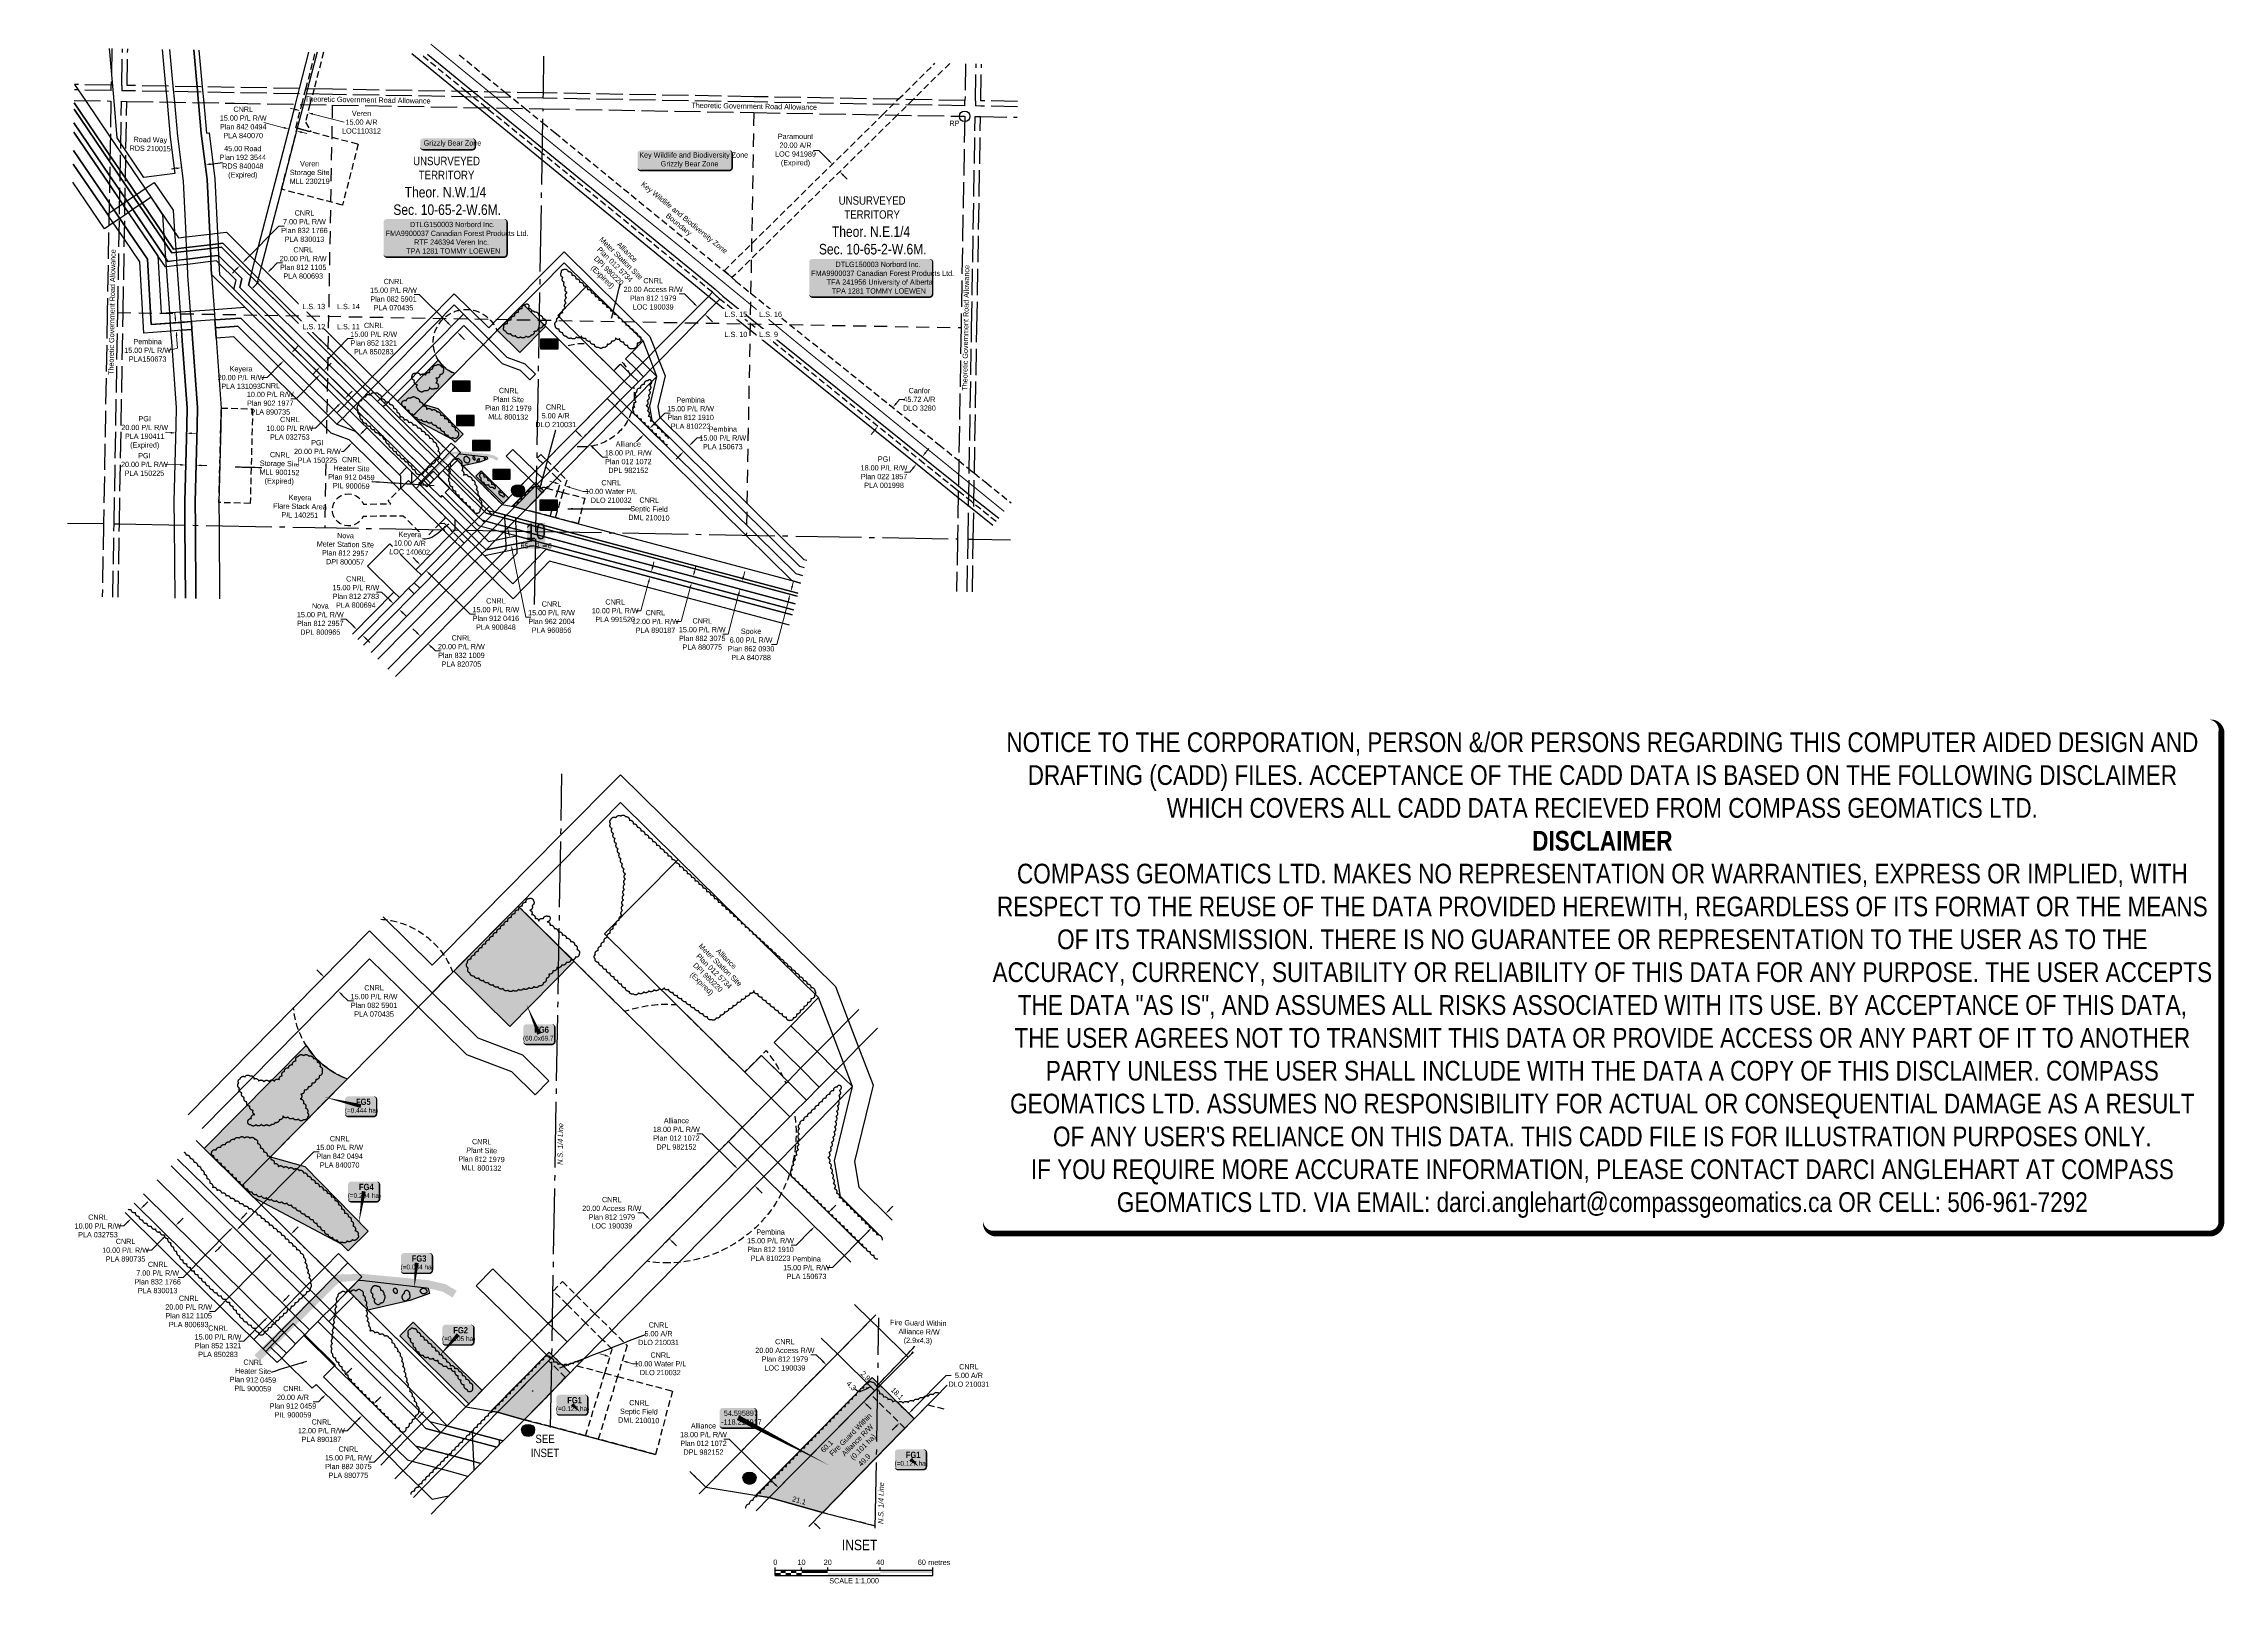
# Model space of a CAD drawing. Extents: x 420640 to 424792, y 6050134 to 6053066.
import ezdxf
from ezdxf.enums import TextEntityAlignment as Align

# ---------------------------------------------------------------- set-up
doc = ezdxf.new("R2010")
doc.units = 0
doc.header["$LTSCALE"] = 5
doc.header["$PDSIZE"] = 0.5
for name, pattern in [('0', [1, 1, 0]), ('DASHDOT2', [12.7, 6.35, -3.175, 0, -3.175]), ('foc-ACCESSROAD', [3.75, 2.5, -1.25]), ('foc-FLOWLINE', [3.75, 2.5, -1.25]), ('foc-LSD', [8, 5, -3]), ('foc-QUARTERLINE', [33, 25, -3, 2, -3]), ('foc-UNSURVEYED', [12.5, 10, -2.5])]:
    doc.linetypes.add(name, pattern=pattern)
doc.layers.get('Defpoints').update_dxf_attribs({"color": 9})
for name, color, linetype in [('10', 1, 'Continuous'), ('35', 37, 'Continuous'), ('9', 3, 'Continuous'), ('AS-ROADS', 254, 'Continuous'), ('AS-SURFACE IMPACT', 7, 'Continuous'), ('AS-UNDERLAY-H', 141, 'Continuous'), ('AS-WILDLIFE', 131, 'DASHDOT2'), ('C-AR', 13, 'foc-ACCESSROAD'), ('C-EZE', 13, 'foc-FLOWLINE'), ('C-RW', 13, 'Continuous'), ('C-SYMBOL', 7, 'Continuous'), ('C-WS', 13, 'foc-ACCESSROAD'), ('DETAIL-T', 7, 'Continuous'), ('F-AR', 190, 'foc-ACCESSROAD'), ('F-RW', 190, 'Continuous'), ('F-WS', 190, 'foc-ACCESSROAD'), ('L-QSEC', 8, 'foc-QUARTERLINE'), ('L-ROAD-T', 7, 'Continuous'), ('L-SECLBL', 7, 'Continuous'), ('L-SECTION-LSD', 7, 'foc-LSD'), ('L-TITLEDB', 4, 'Continuous'), ('L-TITLEDB-T', 4, 'Continuous'), ('L-UNS-T', 3, 'Continuous'), ('L-USEC', 7, 'foc-UNSURVEYED'), ('P-CROSSINGS', 250, 'Continuous'), ('P-TEMP-BLOCKS', 250, 'Continuous'), ('P-TEMP-BLUE', 146, 'Continuous'), ('P-WORKAREA', 113, 'Continuous'), ('P-WORKAREA-H', 111, 'Continuous'), ('P-WORKAREA-T', 113, 'Continuous'), ('T-BUSH', 110, '0')]:
    doc.layers.add(name, color=color, linetype=linetype)
for name, color, linetype, lineweight in [('C-AR-T', 13, 'Continuous', 9), ('C-EZE-T', 13, 'Continuous', 9), ('C-RW-T', 13, 'Continuous', 9), ('F-AR-T', 190, 'Continuous', 9), ('F-RW-T', 190, 'Continuous', 9)]:
    doc.layers.add(name, color=color, linetype=linetype, lineweight=lineweight)
doc.layers.add('DISCLAIMER', color=7, linetype='Continuous', plot=False)
doc.layers.add('P-TEMP-BLUE-H', color=7, linetype='Continuous', true_color=0x99e6ff)
doc.styles.add('100L', font='ARIALN.TTF', dxfattribs={"height": 11})
doc.styles.add('175L', font='ARIALN.TTF', dxfattribs={"height": 20})
doc.styles.add('80', font='ARIALN.TTF', dxfattribs={"height": 10})
doc.styles.add('80CG', font='ARIALN.TTF', dxfattribs={"height": 10})
doc.styles.add('80L', font='ARIALN.TTF', dxfattribs={"height": 10})
doc.styles.add('BOLD', font='ARIALNB.TTF')
doc.styles.add('Crossing', font='ARIALN.TTF', dxfattribs={"height": 10})
doc.styles.add('SIMPLEX', font='ARIALN.TTF')
doc.dimstyles.new('Compass 5 000', dxfattribs={"dimscale": 5, "dimtxt": 9, "dimasz": 2, "dimexe": 0.2, "dimexo": 0.0625, "dimgap": 0.5, "dimtad": 0, "dimtih": 1, "dimtoh": 1, "dimzin": 0, "dimdsep": 46, "dimtxsty": '80CG', "dimcen": 0.1, "dimse1": 1, "dimse2": 1, "dimclrd": 256, "dimclrt": 256, "dimaunit": 1, "dimadec": 4, "dimazin": 0, "dimtfac": 0.06, "dimtofl": 0, "dimtmove": 0, "dimatfit": 1, "dimfxl": 0.2, "dimtolj": 1, "dimtzin": 0, "dimlwd": -1, "dimarcsym": 0})

# ---------------------------------------------------------------- blocks, each defined once
blk = doc.blocks.new('*D13')
at = {"layer": 'Defpoints', "color": 0, "transparency": 16777216}
for p in [(422155.8, 6052822.3), (422083.4, 6052779.2), (422097.4, 6052764.9)]:
    blk.add_point(p, dxfattribs=at)
at = {"layer": 'F-AR-T', "transparency": 16777216}
for p, q in [((422115.9, 6052862.9), (422105.9, 6052862.9)), ((422134.8, 6052843.7), (422115.9, 6052862.9)), ((422162.8, 6052815.2), (422169.9, 6052808.1))]:
    blk.add_line(p, q, dxfattribs=at)
for points in [[(422136, 6052844.9), (422133.6, 6052842.5), (422141.8, 6052836.6)], [(422164, 6052816.4), (422161.7, 6052814), (422155.8, 6052822.3)]]:
    blk.add_solid(points, dxfattribs=at)
at = {"layer": 'F-AR-T', "transparency": 16777216, "insert": (422071.6, 6052862.9), "char_height": 10, "attachment_point": 5, "style": '80CG'}
blk.add_mtext('\\A1;Paramount\\P20.00 A/R\\PLOC 941989\\P(Expired)', dxfattribs=at)
blk = doc.blocks.new('*D14')
at = {"layer": 'C-AR-T', "transparency": 16777216}
for p, q in [((422263.3, 6052381.2), (422269.6, 6052389)), ((422269.6, 6052389), (422279.6, 6052389)), ((422222.1, 6052330), (422215.8, 6052322.2))]:
    blk.add_line(p, q, dxfattribs=at)
for points in [[(422262, 6052382.3), (422264.6, 6052380.2), (422257, 6052373.5)], [(422220.8, 6052331.1), (422223.4, 6052329), (422228.4, 6052337.8)]]:
    blk.add_solid(points, dxfattribs=at)
at = {"layer": 'Defpoints', "color": 0, "transparency": 16777216}
for p in [(422032.9, 6052553.8), (422004.3, 6052518.1), (422257, 6052373.5)]:
    blk.add_point(p, dxfattribs=at)
at = {"layer": 'C-AR-T', "transparency": 16777216, "insert": (422307.5, 6052389), "char_height": 10, "attachment_point": 5, "style": '80CG'}
blk.add_mtext('\\A1;Canfor\\P45.72 A/R\\PDLO 3280', dxfattribs=at)
blk = doc.blocks.new('*D15')
at = {"layer": 'Defpoints', "color": 0, "transparency": 16777216}
for p in [(422045.6, 6052472.2), (422056.8, 6052486.1), (422301.8, 6052266)]:
    blk.add_point(p, dxfattribs=at)
at = {"layer": 'F-AR-T', "transparency": 16777216}
for p, q in [((422319.3, 6052287.7), (422325.6, 6052295.5)), ((422289.3, 6052250.4), (422279.3, 6052250.4)), ((422295.6, 6052258.2), (422289.3, 6052250.4))]:
    blk.add_line(p, q, dxfattribs=at)
for points in [[(422294.3, 6052259.3), (422296.9, 6052257.2), (422301.8, 6052266)], [(422318, 6052288.8), (422320.6, 6052286.7), (422313, 6052279.9)]]:
    blk.add_solid(points, dxfattribs=at)
at = {"layer": 'F-AR-T', "transparency": 16777216, "insert": (422240.2, 6052250.4), "char_height": 10, "attachment_point": 5, "style": '80CG'}
blk.add_mtext('\\A1;PGI\\P18.00 P/L R/W\\PPlan 022 1857\\PPLA 001998', dxfattribs=at)
blk = doc.blocks.new('*D16')
at = {"layer": 'C-AR-T', "transparency": 16777216}
for p, q in [((421860, 6052589.9), (421850, 6052589.9)), ((421878.4, 6052571.6), (421860, 6052589.9)), ((421906.5, 6052543.7), (421913.6, 6052536.6))]:
    blk.add_line(p, q, dxfattribs=at)
for points in [[(421879.6, 6052572.8), (421877.2, 6052570.4), (421885.5, 6052564.5)], [(421907.7, 6052544.9), (421905.3, 6052542.5), (421899.4, 6052550.7)]]:
    blk.add_solid(points, dxfattribs=at)
at = {"layer": 'Defpoints', "color": 0, "transparency": 16777216}
for p in [(421876.5, 6052555.5), (421885.5, 6052564.5), (421890.4, 6052541.7)]:
    blk.add_point(p, dxfattribs=at)
at = {"layer": 'C-AR-T', "transparency": 16777216, "insert": (421800.6, 6052589.9), "char_height": 10, "attachment_point": 5, "style": '80CG'}
blk.add_mtext('\\A1;CNRL\\P20.00 Access R/W\\PPlan 812 1979\\PLOC 190039', dxfattribs=at)
blk = doc.blocks.new('*D17')
at = {"layer": 'Defpoints', "color": 0, "transparency": 16777216}
for p in [(421868.9, 6052300.3), (421920.5, 6052228.2), (421931.1, 6052238.9)]:
    blk.add_point(p, dxfattribs=at)
at = {"layer": 'F-AR-T', "transparency": 16777216}
for p, q in [((421876, 6052307.4), (421884.1, 6052315.6)), ((421884.1, 6052315.6), (421894.1, 6052315.6)), ((421851.4, 6052282.5), (421844.3, 6052275.3))]:
    blk.add_line(p, q, dxfattribs=at)
for points in [[(421874.8, 6052308.5), (421877.1, 6052306.2), (421868.9, 6052300.3)], [(421850.2, 6052283.6), (421852.6, 6052281.3), (421858.4, 6052289.6)]]:
    blk.add_solid(points, dxfattribs=at)
at = {"layer": 'F-AR-T', "transparency": 16777216, "insert": (421933.2, 6052315.6), "char_height": 10, "attachment_point": 5, "style": '80CG'}
blk.add_mtext('\\A1;Pembina\\P15.00 P/L R/W\\PPLA 150673', dxfattribs=at)
blk = doc.blocks.new('*D18')
at = {"layer": 'Defpoints', "color": 0, "transparency": 16777216}
for p in [(421793.2, 6052332.8), (421864.6, 6052262.4), (421854.1, 6052251.7)]:
    blk.add_point(p, dxfattribs=at)
at = {"layer": 'F-AR-T', "transparency": 16777216}
for p, q in [((421800.2, 6052340), (421822.9, 6052362.9)), ((421822.9, 6052362.9), (421832.9, 6052362.9)), ((421775.7, 6052315.1), (421768.7, 6052307.9))]:
    blk.add_line(p, q, dxfattribs=at)
for points in [[(421774.5, 6052316.2), (421776.9, 6052313.9), (421782.7, 6052322.2)], [(421799.1, 6052341.1), (421801.4, 6052338.8), (421793.2, 6052332.8)]]:
    blk.add_solid(points, dxfattribs=at)
at = {"layer": 'F-AR-T', "transparency": 16777216, "insert": (421871.9, 6052362.9), "char_height": 10, "attachment_point": 5, "style": '80CG'}
blk.add_mtext('\\A1;Pembina\\P15.00 P/L R/W\\P{\\A0;Plan 812 1910\\P}PLA 810223', dxfattribs=at)
blk = doc.blocks.new('*D19')
at = {"layer": 'C-RW-T', "transparency": 16777216}
for p, q in [((421097.5, 6052906), (421059.2, 6052916)), ((421131.3, 6052897.2), (421141, 6052894.7))]:
    blk.add_line(p, q, dxfattribs=at)
for points in [[(421097.9, 6052907.6), (421097, 6052904.4), (421107.1, 6052903.5)], [(421131.8, 6052898.8), (421130.9, 6052895.6), (421121.7, 6052899.7)]]:
    blk.add_solid(points, dxfattribs=at)
at = {"layer": 'Defpoints', "color": 0, "transparency": 16777216}
for p in [(421121.7, 6052899.7), (421067.4, 6052750.3), (421081.9, 6052746.5)]:
    blk.add_point(p, dxfattribs=at)
at = {"layer": 'C-RW-T', "transparency": 16777216, "insert": (421020.1, 6052916), "char_height": 10, "attachment_point": 5, "style": '80CG'}
blk.add_mtext('\\A1;CNRL\\P15.00 P/L R/W\\P{\\A0;Plan 842 0494\\P}PLA 840070', dxfattribs=at)
blk = doc.blocks.new('*D20')
at = {"layer": 'Defpoints', "color": 0, "transparency": 16777216}
for p in [(421129.6, 6052942.3), (421143.1, 6052934.6), (421144.1, 6052938.6)]:
    blk.add_point(p, dxfattribs=at)
at = {"layer": 'F-AR-T', "transparency": 16777216}
for p, q in [((421118.9, 6052940.8), (421109.2, 6052943.4)), ((421152.8, 6052932), (421212.6, 6052916.5))]:
    blk.add_line(p, q, dxfattribs=at)
for points in [[(421119.3, 6052942.5), (421118.5, 6052939.2), (421128.6, 6052938.3)], [(421153.2, 6052933.7), (421152.3, 6052930.4), (421143.1, 6052934.6)]]:
    blk.add_solid(points, dxfattribs=at)
at = {"layer": 'F-AR-T', "transparency": 16777216, "insert": (421245.3, 6052916.5), "char_height": 10, "attachment_point": 5, "style": '80CG'}
blk.add_mtext('\\A1;Veren\\P15.00 A/R\\PLOC110312', dxfattribs=at)
blk = doc.blocks.new('*D21')
at = {"layer": 'C-RW-T', "transparency": 16777216}
for p, q in [((421355.3, 6052588.3), (421345.3, 6052588.3)), ((421409.7, 6052534.5), (421355.3, 6052588.3)), ((421434.6, 6052509.9), (421441.7, 6052502.9))]:
    blk.add_line(p, q, dxfattribs=at)
for points in [[(421410.9, 6052535.7), (421408.6, 6052533.4), (421416.8, 6052527.5)], [(421435.8, 6052511.1), (421433.4, 6052508.8), (421427.5, 6052517)]]:
    blk.add_solid(points, dxfattribs=at)
at = {"layer": 'Defpoints', "color": 0, "transparency": 16777216}
for p in [(421413.1, 6052523.7), (421416.8, 6052527.5), (421423.8, 6052513.2)]:
    blk.add_point(p, dxfattribs=at)
at = {"layer": 'C-RW-T', "transparency": 16777216, "insert": (421306.2, 6052588.3), "char_height": 10, "attachment_point": 5, "style": '80CG'}
blk.add_mtext('\\A1;CNRL\\P15.00 P/L R/W\\P{\\A0;Plan 082 5901\\P}PLA 070435', dxfattribs=at)
blk = doc.blocks.new('*D22')
at = {"layer": 'C-RW-T', "transparency": 16777216}
for p, q in [((421613.5, 6052230.4), (421603.9, 6052233.3)), ((421642.1, 6052221.6), (421667.6, 6052213.7)), ((421667.6, 6052213.7), (421677.6, 6052213.7))]:
    blk.add_line(p, q, dxfattribs=at)
for points in [[(421614, 6052232), (421613, 6052228.8), (421623, 6052227.5)], [(421642.6, 6052223.2), (421641.7, 6052220), (421632.6, 6052224.5)]]:
    blk.add_solid(points, dxfattribs=at)
at = {"layer": 'Defpoints', "color": 0, "transparency": 16777216}
for p in [(421623, 6052227.4), (421632.6, 6052224.5), (421632.6, 6052224.5)]:
    blk.add_point(p, dxfattribs=at)
at = {"layer": 'C-RW-T', "transparency": 16777216, "insert": (421720.7, 6052213.7), "char_height": 10, "attachment_point": 5, "style": '80CG'}
blk.add_mtext('\\A1;CNRL\\P10.00 Water P/L\\PDLO 210032', dxfattribs=at)
blk = doc.blocks.new('*D23')
at = {"layer": 'Defpoints', "color": 0, "transparency": 16777216}
for p in [(421675.9, 6052324.8), (421679.7, 6052303), (421688.7, 6052312.1)]:
    blk.add_point(p, dxfattribs=at)
at = {"layer": 'F-RW-T', "transparency": 16777216}
for p, q in [((421659.8, 6052322.8), (421652.7, 6052329.8)), ((421686.9, 6052296), (421704.2, 6052278.9)), ((421704.2, 6052278.9), (421714.2, 6052278.9))]:
    blk.add_line(p, q, dxfattribs=at)
for points in [[(421661, 6052323.9), (421658.6, 6052321.6), (421666.9, 6052315.7)], [(421688, 6052297.2), (421685.7, 6052294.8), (421679.7, 6052303)]]:
    blk.add_solid(points, dxfattribs=at)
at = {"layer": 'F-RW-T', "transparency": 16777216, "insert": (421753.3, 6052278.9), "char_height": 10, "attachment_point": 5, "style": '80CG'}
blk.add_mtext('\\A1;Alliance\\P18.00 P/L R/W\\P{\\A0;Plan 012 1072\\P}DPL 982152', dxfattribs=at)
blk = doc.blocks.new('*D24')
at = {"layer": 'Defpoints', "color": 0, "transparency": 16777216}
for p in [(420892.6, 6052345.3), (420912.6, 6052344.8), (420892.1, 6052325.2)]:
    blk.add_point(p, dxfattribs=at)
at = {"layer": 'F-RW-T', "transparency": 16777216}
for p, q in [((420882.1, 6052325.4), (420872.1, 6052325.7)), ((420922.1, 6052324.4), (420932.1, 6052324.2))]:
    blk.add_line(p, q, dxfattribs=at)
for points in [[(420882.2, 6052327.1), (420882.1, 6052323.8), (420892.1, 6052325.2)], [(420922.1, 6052326.1), (420922.1, 6052322.8), (420912.1, 6052324.7)]]:
    blk.add_solid(points, dxfattribs=at)
at = {"layer": 'F-RW-T', "transparency": 16777216, "insert": (420832.6, 6052325.7), "char_height": 10, "attachment_point": 5, "style": '80CG'}
blk.add_mtext('\\A1;PGI\\P20.00 P/L R/W\\PPLA 190411\\P(Expired)', dxfattribs=at)
blk = doc.blocks.new('*D25')
at = {"layer": 'Defpoints', "color": 0, "transparency": 16777216}
for p in [(420910.6, 6052264.1), (420910.7, 6052270.2), (420930.7, 6052269.7)]:
    blk.add_point(p, dxfattribs=at)
at = {"layer": 'F-RW-T', "transparency": 16777216}
for p, q in [((420900.6, 6052264.4), (420871.5, 6052265.1)), ((420940.6, 6052263.4), (420950.6, 6052263.1))]:
    blk.add_line(p, q, dxfattribs=at)
for points in [[(420900.6, 6052266), (420900.6, 6052262.7), (420910.6, 6052264.1)], [(420940.6, 6052265), (420940.5, 6052261.7), (420930.6, 6052263.6)]]:
    blk.add_solid(points, dxfattribs=at)
at = {"layer": 'F-RW-T', "transparency": 16777216, "insert": (420832, 6052265.1), "char_height": 10, "attachment_point": 5, "style": '80CG'}
blk.add_mtext('\\A1;PGI\\P20.00 P/L R/W\\PPLA 150225', dxfattribs=at)
blk = doc.blocks.new('*D26')
at = {"layer": 'C-RW-T', "transparency": 16777216}
for p, q in [((421073.3, 6052637), (421084.7, 6052648.6)), ((421084.7, 6052648.6), (421094.7, 6052648.6)), ((421045.2, 6052608.5), (421038.1, 6052601.4))]:
    blk.add_line(p, q, dxfattribs=at)
for points in [[(421072.1, 6052638.2), (421074.4, 6052635.8), (421066.2, 6052629.9)], [(421044, 6052609.7), (421046.4, 6052607.4), (421052.2, 6052615.6)]]:
    blk.add_solid(points, dxfattribs=at)
at = {"layer": 'Defpoints', "color": 0, "transparency": 16777216}
for p in [(421066.2, 6052629.9), (421072.6, 6052595.5), (421086.6, 6052609.7)]:
    blk.add_point(p, dxfattribs=at)
at = {"layer": 'C-RW-T', "transparency": 16777216, "insert": (421134.3, 6052648.6), "char_height": 10, "attachment_point": 5, "style": '80CG'}
blk.add_mtext('\\A1;CNRL\\P20.00 P/L R/W\\P{\\A0;Plan 812 1105\\P}PLA 800693', dxfattribs=at)
blk = doc.blocks.new('*D27')
at = {"layer": 'C-RW-T', "transparency": 16777216}
for p, q in [((421025.8, 6052655.7), (421088, 6052718.7)), ((421088, 6052718.7), (421098, 6052718.7)), ((421006.8, 6052636.5), (420999.8, 6052629.4))]:
    blk.add_line(p, q, dxfattribs=at)
for points in [[(421005.6, 6052637.7), (421008, 6052635.4), (421013.9, 6052643.6)], [(421024.6, 6052656.9), (421027, 6052654.6), (421018.8, 6052648.6)]]:
    blk.add_solid(points, dxfattribs=at)
at = {"layer": 'Defpoints', "color": 0, "transparency": 16777216}
for p in [(421018.8, 6052648.6), (421107.1, 6052551.6), (421112, 6052556.6)]:
    blk.add_point(p, dxfattribs=at)
at = {"layer": 'C-RW-T', "transparency": 16777216, "insert": (421136.7, 6052718.7), "char_height": 10, "attachment_point": 5, "style": '80CG'}
blk.add_mtext('\\A1;CNRL\\P7.00 P/L R/W\\P{\\A0;Plan 832 1766\\P}PLA 830013', dxfattribs=at)
blk = doc.blocks.new('*D28')
at = {"layer": 'C-RW-T', "transparency": 16777216}
for p, q in [((421184.1, 6052468.6), (421219.6, 6052504.6)), ((421219.6, 6052504.6), (421229.6, 6052504.6)), ((421159.5, 6052443.7), (421152.5, 6052436.6))]:
    blk.add_line(p, q, dxfattribs=at)
for points in [[(421182.9, 6052469.8), (421185.3, 6052467.4), (421177.1, 6052461.5)], [(421158.3, 6052444.9), (421160.7, 6052442.5), (421166.5, 6052450.8)]]:
    blk.add_solid(points, dxfattribs=at)
at = {"layer": 'Defpoints', "color": 0, "transparency": 16777216}
for p in [(421162.7, 6052475.6), (421152.2, 6052465), (421177.1, 6052461.5)]:
    blk.add_point(p, dxfattribs=at)
at = {"layer": 'C-RW-T', "transparency": 16777216, "insert": (421268.7, 6052504.6), "char_height": 10, "attachment_point": 5, "style": '80CG'}
blk.add_mtext('\\A1;CNRL\\P15.00 P/L R/W\\P{\\A0;Plan 852 1321\\P}PLA 850283', dxfattribs=at)
blk = doc.blocks.new('*D29')
at = {"layer": 'C-RW-T', "transparency": 16777216}
for p, q in [((421220.6, 6052397.4), (421227.6, 6052404.6)), ((421199.5, 6052376.1), (421158, 6052334)), ((421158, 6052334), (421148, 6052334))]:
    blk.add_line(p, q, dxfattribs=at)
for points in [[(421219.4, 6052398.6), (421221.8, 6052396.3), (421213.6, 6052390.3)], [(421198.4, 6052377.3), (421200.7, 6052374.9), (421206.6, 6052383.2)]]:
    blk.add_solid(points, dxfattribs=at)
at = {"layer": 'Defpoints', "color": 0, "transparency": 16777216}
for p in [(421199, 6052390.6), (421206.1, 6052397.8), (421206.6, 6052383.2)]:
    blk.add_point(p, dxfattribs=at)
at = {"layer": 'C-RW-T', "transparency": 16777216, "insert": (421108.9, 6052334), "char_height": 10, "attachment_point": 5, "style": '80CG'}
blk.add_mtext('\\A1;CNRL\\P10.00 P/L R/W\\PPLA 032753', dxfattribs=at)
blk = doc.blocks.new('*D30')
at = {"layer": 'C-RW-T', "transparency": 16777216}
for p, q in [((421159.7, 6052429.5), (421120.6, 6052390)), ((421180.7, 6052450.9), (421187.7, 6052458)), ((421120.6, 6052390), (421110.6, 6052390))]:
    blk.add_line(p, q, dxfattribs=at)
for points in [[(421158.5, 6052430.7), (421160.8, 6052428.3), (421166.7, 6052436.6)], [(421179.5, 6052452), (421181.9, 6052449.7), (421173.7, 6052443.7)]]:
    blk.add_solid(points, dxfattribs=at)
at = {"layer": 'Defpoints', "color": 0, "transparency": 16777216}
for p in [(421166.7, 6052436.6), (421191.6, 6052412), (421198.6, 6052419.1)]:
    blk.add_point(p, dxfattribs=at)
at = {"layer": 'C-RW-T', "transparency": 16777216, "insert": (421071.6, 6052390), "char_height": 10, "attachment_point": 5, "style": '80CG'}
blk.add_mtext('\\A1;CNRL\\P10.00 P/L R/W\\PPlan 902 1977\\PPLA 890735', dxfattribs=at)
blk = doc.blocks.new('*D31')
at = {"layer": 'Defpoints', "color": 0, "transparency": 16777216}
for p in [(421080.6, 6052479.4), (421094.6, 6052493.7), (421097.4, 6052462.8)]:
    blk.add_point(p, dxfattribs=at)
at = {"layer": 'F-RW-T', "transparency": 16777216}
for p, q in [((421118.5, 6052484.2), (421125.5, 6052491.3)), ((421065.5, 6052430.5), (421055.5, 6052430.5)), ((421090.4, 6052455.7), (421065.5, 6052430.5))]:
    blk.add_line(p, q, dxfattribs=at)
for points in [[(421117.3, 6052485.3), (421119.7, 6052483), (421111.5, 6052477.1)], [(421089.2, 6052456.9), (421091.6, 6052454.5), (421097.4, 6052462.8)]]:
    blk.add_solid(points, dxfattribs=at)
at = {"layer": 'F-RW-T', "transparency": 16777216, "insert": (421016, 6052430.5), "char_height": 10, "attachment_point": 5, "style": '80CG'}
blk.add_mtext('\\A1;Keyera\\P20.00 P/L R/W\\PPLA 131093', dxfattribs=at)
blk = doc.blocks.new('*D32')
at = {"layer": 'Defpoints', "color": 0, "transparency": 16777216}
for p in [(421227.3, 6052306.5), (421255.2, 6052307.1), (421241.2, 6052292.9)]:
    blk.add_point(p, dxfattribs=at)
at = {"layer": 'F-RW-T', "transparency": 16777216}
for p, q in [((421248.4, 6052327.9), (421255.4, 6052335)), ((421210.9, 6052289.9), (421200.9, 6052289.9)), ((421220.3, 6052299.4), (421210.9, 6052289.9))]:
    blk.add_line(p, q, dxfattribs=at)
for points in [[(421219.1, 6052300.6), (421221.5, 6052298.2), (421227.3, 6052306.5)], [(421247.2, 6052329), (421249.6, 6052326.7), (421241.4, 6052320.7)]]:
    blk.add_solid(points, dxfattribs=at)
at = {"layer": 'F-RW-T', "transparency": 16777216, "insert": (421161.4, 6052289.9), "char_height": 10, "attachment_point": 5, "style": '80CG', "bg_fill": 3, "box_fill_scale": 1.1, "bg_fill_color": 256, "bg_fill_true_color": 13158600, "bg_fill_transparency": 0}
blk.add_mtext('\\A1;PGI\\P20.00 P/L R/W\\PPLA 150225', dxfattribs=at)
blk = doc.blocks.new('*D33')
at = {"layer": 'Defpoints', "color": 0, "transparency": 16777216}
for p in [(420903.1, 6052830.3), (420947.7, 6052836), (420947.8, 6052835.6)]:
    blk.add_point(p, dxfattribs=at)
at = {"layer": 'L-TITLEDB-T', "transparency": 16777216}
for p, q in [((420893.2, 6052828.7), (420883.3, 6052827.4)), ((420957.7, 6052836.9), (420980.6, 6052839.8))]:
    blk.add_line(p, q, dxfattribs=at)
for points in [[(420893, 6052830.3), (420893.5, 6052827), (420903.2, 6052830)], [(420957.5, 6052838.5), (420957.9, 6052835.2), (420947.8, 6052835.6)]]:
    blk.add_solid(points, dxfattribs=at)
at = {"layer": 'L-TITLEDB-T', "transparency": 16777216, "insert": (421019.3, 6052839.8), "char_height": 10, "attachment_point": 5, "style": '80CG'}
blk.add_mtext('\\A1;45.00 Road\\PPlan 192 3544\\PRDS 840048\\P(Expired)', dxfattribs=at)
blk = doc.blocks.new('*D34')
at = {"layer": 'C-RW-T', "transparency": 16777216}
for p, q in [((421350.5, 6052080.8), (421343.4, 6052087.8)), ((421375.4, 6052056.2), (421452.2, 6051980.5)), ((421452.2, 6051980.5), (421462.2, 6051980.5))]:
    blk.add_line(p, q, dxfattribs=at)
for points in [[(421351.7, 6052082), (421349.3, 6052079.6), (421357.6, 6052073.8)], [(421376.6, 6052057.4), (421374.2, 6052055), (421368.3, 6052063.2)]]:
    blk.add_solid(points, dxfattribs=at)
at = {"layer": 'Defpoints', "color": 0, "transparency": 16777216}
for p in [(421357.6, 6052073.8), (421374.5, 6052090.9), (421385.1, 6052080.3)]:
    blk.add_point(p, dxfattribs=at)
at = {"layer": 'C-RW-T', "transparency": 16777216, "insert": (421501.2, 6051980.5), "char_height": 10, "attachment_point": 5, "style": '80CG'}
blk.add_mtext('\\A1;CNRL\\P15.00 P/L R/W\\P{\\A0;Plan 912 0416\\P}PLA 900848', dxfattribs=at)
blk = doc.blocks.new('*D35')
at = {"layer": 'C-RW-T', "transparency": 16777216}
for p, q in [((421972.4, 6052052.1), (421975, 6052061.7)), ((421963.4, 6052018.3), (421943.2, 6051942.5)), ((421943.2, 6051942.5), (421933.2, 6051942.5))]:
    blk.add_line(p, q, dxfattribs=at)
for points in [[(421970.8, 6052052.5), (421974, 6052051.6), (421969.8, 6052042.4)], [(421961.8, 6052018.7), (421965, 6052017.8), (421966, 6052027.9)]]:
    blk.add_solid(points, dxfattribs=at)
at = {"layer": 'Defpoints', "color": 0, "transparency": 16777216}
for p in [(421856.5, 6052057.2), (421860.4, 6052071.6), (421969.8, 6052042.4)]:
    blk.add_point(p, dxfattribs=at)
at = {"layer": 'C-RW-T', "transparency": 16777216, "insert": (421894.1, 6051942.5), "char_height": 10, "attachment_point": 5, "style": '80CG'}
blk.add_mtext('\\A1;CNRL\\P15.00 P/L R/W\\P{\\A0;Plan 882 3075\\P}PLA 880775', dxfattribs=at)
blk = doc.blocks.new('*D36')
at = {"layer": 'C-RW-T', "transparency": 16777216}
for p, q in [((421350.5, 6051945.3), (421343.3, 6051952.4)), ((421378.9, 6051917.2), (421386, 6051910.2)), ((421386, 6051910.2), (421396, 6051910.2))]:
    blk.add_line(p, q, dxfattribs=at)
for points in [[(421351.6, 6051946.5), (421349.3, 6051944.2), (421357.6, 6051938.3)], [(421380.1, 6051918.4), (421377.7, 6051916), (421371.8, 6051924.3)]]:
    blk.add_solid(points, dxfattribs=at)
at = {"layer": 'Defpoints', "color": 0, "transparency": 16777216}
for p in [(421445.9, 6052027.7), (421460.1, 6052013.6), (421371.8, 6051924.3)]:
    blk.add_point(p, dxfattribs=at)
at = {"layer": 'C-RW-T', "transparency": 16777216, "insert": (421435.5, 6051910.2), "char_height": 10, "attachment_point": 5, "style": '80CG'}
blk.add_mtext('\\A1;CNRL\\P20.00 P/L R/W\\P{\\A0;Plan 832 1009\\PPLA 820705}', dxfattribs=at)
blk = doc.blocks.new('*D37')
at = {"layer": 'C-RW-T', "transparency": 16777216}
for p, q in [((421879.3, 6052061.4), (421881.9, 6052071.1)), ((421871.1, 6052030.5), (421853.9, 6051966.3)), ((421853.9, 6051966.3), (421843.9, 6051966.3))]:
    blk.add_line(p, q, dxfattribs=at)
for points in [[(421877.7, 6052061.8), (421880.9, 6052061), (421876.7, 6052051.7)], [(421869.5, 6052030.9), (421872.7, 6052030.1), (421873.6, 6052040.2)]]:
    blk.add_solid(points, dxfattribs=at)
at = {"layer": 'Defpoints', "color": 0, "transparency": 16777216}
for p in [(421801, 6052059.6), (421804.1, 6052071.1), (421876.7, 6052051.7)]:
    blk.add_point(p, dxfattribs=at)
at = {"layer": 'C-RW-T', "transparency": 16777216, "insert": (421804.9, 6051966.3), "char_height": 10, "attachment_point": 5, "style": '80CG'}
blk.add_mtext('\\A1;CNRL\\P12.00 P/L R/W\\PPLA 890187', dxfattribs=at)
blk = doc.blocks.new('*D38')
at = {"layer": 'C-RW-T', "transparency": 16777216}
for p, q in [((421799.7, 6052070.3), (421802.2, 6052079.9)), ((421791.9, 6052041.3), (421777.4, 6051986.8)), ((421777.4, 6051986.8), (421767.4, 6051986.8))]:
    blk.add_line(p, q, dxfattribs=at)
for points in [[(421798, 6052070.7), (421801.3, 6052069.8), (421797.1, 6052060.6)], [(421790.3, 6052041.7), (421793.5, 6052040.8), (421794.5, 6052050.9)]]:
    blk.add_solid(points, dxfattribs=at)
at = {"layer": 'Defpoints', "color": 0, "transparency": 16777216}
for p in [(421794.5, 6052050.9), (421844.2, 6052037.7), (421846.8, 6052047.3)]:
    blk.add_point(p, dxfattribs=at)
at = {"layer": 'C-RW-T', "transparency": 16777216, "insert": (421728.3, 6051986.8), "char_height": 10, "attachment_point": 5, "style": '80CG'}
blk.add_mtext('\\A1;CNRL\\P10.00 P/L R/W\\PPLA 991520', dxfattribs=at)
blk = doc.blocks.new('*D39')
at = {"layer": 'Defpoints', "color": 0, "transparency": 16777216}
for p in [(421977.3, 6052040.4), (421978.9, 6052046.2), (422062.8, 6052023.8)]:
    blk.add_point(p, dxfattribs=at)
at = {"layer": 'F-RW-T', "transparency": 16777216}
for p, q in [((422065.4, 6052033.5), (422068, 6052043.1)), ((422058.7, 6052008.4), (422035.8, 6051922.7)), ((422035.8, 6051922.7), (422025.8, 6051922.7))]:
    blk.add_line(p, q, dxfattribs=at)
for points in [[(422057.1, 6052008.8), (422060.3, 6052007.9), (422061.3, 6052018)], [(422063.8, 6052033.9), (422067, 6052033), (422062.8, 6052023.8)]]:
    blk.add_solid(points, dxfattribs=at)
at = {"layer": 'F-RW-T', "transparency": 16777216, "insert": (421987.1, 6051922.7), "char_height": 10, "attachment_point": 5, "style": '80CG'}
blk.add_mtext('\\A1;Spoke\\P6.00 P/L R/W\\PPlan 862 0930\\PPLA 840788', dxfattribs=at)
blk = doc.blocks.new('*D40')
at = {"layer": 'C-RW-T', "transparency": 16777216}
for p, q in [((421283.6, 6052022.4), (421273.6, 6052022.4)), ((421299, 6052007.3), (421283.6, 6052022.4)), ((421323.9, 6051982.7), (421331, 6051975.7))]:
    blk.add_line(p, q, dxfattribs=at)
for points in [[(421300.2, 6052008.5), (421297.8, 6052006.1), (421306.1, 6052000.3)], [(421325.1, 6051983.9), (421322.7, 6051981.5), (421316.8, 6051989.7)]]:
    blk.add_solid(points, dxfattribs=at)
at = {"layer": 'Defpoints', "color": 0, "transparency": 16777216}
for p in [(421296.1, 6051990.1), (421306.1, 6052000.3), (421306.7, 6051979.5)]:
    blk.add_point(p, dxfattribs=at)
at = {"layer": 'C-RW-T', "transparency": 16777216, "insert": (421234.6, 6052022.4), "char_height": 10, "attachment_point": 5, "style": '80CG'}
blk.add_mtext('\\A1;CNRL\\P15.00 P/L R/W\\P{\\A0;Plan 812 2783\\P}PLA 800694', dxfattribs=at)
blk = doc.blocks.new('*D41')
at = {"layer": 'C-RW-T', "transparency": 16777216}
for p, q in [((421525.3, 6052136.5), (421523.3, 6052146.3)), ((421532.3, 6052102.2), (421558, 6051974.7)), ((421558, 6051974.7), (421568, 6051974.7))]:
    blk.add_line(p, q, dxfattribs=at)
for points in [[(421527, 6052136.8), (421523.7, 6052136.1), (421527.3, 6052126.7)], [(421533.9, 6052102.5), (421530.6, 6052101.8), (421530.3, 6052112)]]:
    blk.add_solid(points, dxfattribs=at)
at = {"layer": 'Defpoints', "color": 0, "transparency": 16777216}
for p in [(421524.7, 6052126.1), (421527.6, 6052111.4), (421530.3, 6052112)]:
    blk.add_point(p, dxfattribs=at)
at = {"layer": 'C-RW-T', "transparency": 16777216, "insert": (421607.1, 6051974.7), "char_height": 10, "attachment_point": 5, "style": '80CG'}
blk.add_mtext('\\A1;CNRL\\P15.00 P/L R/W\\P{\\A0;Plan 962 2004\\P}PLA 960856', dxfattribs=at)
blk = doc.blocks.new('L-SECLBL')
at = {"layer": '9', "color": 7}
for p, q in [((-5.1, -27.8), (-12.3, -27.8)), ((20.7, -27.8), (13.5, -27.8))]:
    blk.add_line(p, q, dxfattribs=at)
at = {"layer": '10', "color": 2, "style": 'SIMPLEX'}
blk.add_attdef('SEC', text='', height=30, dxfattribs=at).set_placement((0, 0), align=Align.MIDDLE)
at = {"layer": '10', "color": 5, "style": '80L'}
blk.add_attdef('TWP', text='', height=9.5, dxfattribs=at).set_placement((-14.4, -27.4), align=Align.MIDDLE_RIGHT)
blk.add_attdef('RGE', text='', height=9.5, dxfattribs=at).set_placement((3.6, -27.4), align=Align.MIDDLE_CENTER)
blk.add_attdef('MER', text='', height=9.5, dxfattribs=at).set_placement((23.2, -27.4), align=Align.MIDDLE_LEFT)
blk = doc.blocks.new('*U70')
h = blk.add_hatch(color=255)
edge = h.paths.add_edge_path()
edge.add_line((-111.5, -37), (111.5, -37))
edge.add_arc((111.5, -31), 6, 270, 360)
edge.add_line((117.5, -31), (117.5, 29.5))
edge.add_arc((111.5, 29.5), 6, 0, 90)
edge.add_line((111.5, 35.5), (-111.5, 35.5))
edge.add_arc((-111.5, 29.5), 6, 90, 180)
edge.add_line((-117.5, 29.5), (-117.5, -31))
edge.add_arc((-111.5, -31), 6, 180, 270)
at = {"color": 44, "flags": 128}
blk.add_lwpolyline([(-111.5, -37, 3, 3, 0), (111.5, -37, 3, 3, 0.414214), (117.5, -31, 3, 3, 0), (117.5, 29.5, 3, 0, 0.414214), (111.5, 35.5, 0, 0, 0), (-111.5, 35.5, 0, 0, 0.414214), (-117.5, 29.5, 0, 0, 0), (-117.5, -31, 0, 3, 0.414214)], format="xyseb", close=True, dxfattribs=at)
at = {"color": 44, "style": '80'}
blk.add_attdef('ENTER_TEXT_001', (-36, -5), '', height=10, dxfattribs=at)
blk = doc.blocks.new('*D42')
at = {"layer": 'Defpoints', "color": 0, "transparency": 16777216}
for p in [(422243.2, 6050839.4), (422462.4, 6050570.3), (422488.8, 6050597)]:
    blk.add_point(p, dxfattribs=at)
at = {"layer": 'F-AR-T', "transparency": 16777216}
for p, q in [((422250.2, 6050846.6), (422257.2, 6050853.7)), ((422209.8, 6050805.6), (422141.8, 6050736.7)), ((422141.8, 6050736.7), (422131.8, 6050736.7))]:
    blk.add_line(p, q, dxfattribs=at)
for points in [[(422249, 6050847.7), (422251.4, 6050845.4), (422243.2, 6050839.4)], [(422208.6, 6050806.8), (422211, 6050804.5), (422216.8, 6050812.8)]]:
    blk.add_solid(points, dxfattribs=at)
at = {"layer": 'F-AR-T', "transparency": 16777216, "insert": (422092.7, 6050736.7), "char_height": 10, "attachment_point": 5, "style": '80CG'}
blk.add_mtext('\\A1;Pembina\\P15.00 P/L R/W\\PPLA 150673', dxfattribs=at)
blk = doc.blocks.new('*D47')
at = {"layer": 'Defpoints', "color": 0, "transparency": 16777216}
for p in [(422134.3, 6050841.5), (422322.6, 6050655.7), (422296.3, 6050629.1)]:
    blk.add_point(p, dxfattribs=at)
at = {"layer": 'F-AR-T', "transparency": 16777216}
for p, q in [((422141.3, 6050848.6), (422148.4, 6050855.8)), ((422101, 6050807.8), (422073.2, 6050779.6)), ((422073.2, 6050779.6), (422063.2, 6050779.6))]:
    blk.add_line(p, q, dxfattribs=at)
for points in [[(422140.2, 6050849.8), (422142.5, 6050847.5), (422134.3, 6050841.5)], [(422099.8, 6050809), (422102.2, 6050806.6), (422108, 6050814.9)]]:
    blk.add_solid(points, dxfattribs=at)
at = {"layer": 'F-AR-T', "transparency": 16777216, "insert": (422024.1, 6050779.6), "char_height": 10, "attachment_point": 5, "style": '80CG'}
blk.add_mtext('\\A1;Pembina\\P15.00 P/L R/W\\P{\\A0;Plan 812 1910\\P}PLA 810223', dxfattribs=at)
blk = doc.blocks.new('*D48')
at = {"layer": 'C-RW-T', "transparency": 16777216}
for p, q in [((421167.3, 6051296.5), (421160.1, 6051303.5)), ((421208.1, 6051256.1), (421220.1, 6051244.2)), ((421220.1, 6051244.2), (421230.1, 6051244.2))]:
    blk.add_line(p, q, dxfattribs=at)
for points in [[(421168.4, 6051297.7), (421166.1, 6051295.3), (421174.4, 6051289.4)], [(421209.3, 6051257.2), (421207, 6051254.9), (421201, 6051263.1)]]:
    blk.add_solid(points, dxfattribs=at)
at = {"layer": 'Defpoints', "color": 0, "transparency": 16777216}
for p in [(421193.8, 6051309.1), (421174.4, 6051289.4), (421220.5, 6051282.8)]:
    blk.add_point(p, dxfattribs=at)
at = {"layer": 'C-RW-T', "transparency": 16777216, "insert": (421269.2, 6051244.2), "char_height": 10, "attachment_point": 5, "style": '80CG'}
blk.add_mtext('\\A1;CNRL\\P15.00 P/L R/W\\P{\\A0;Plan 082 5901\\P}PLA 070435', dxfattribs=at)
blk = doc.blocks.new('*D43')
at = {"layer": 'C-RW-T', "transparency": 16777216}
for p, q in [((421708.6, 6050569.9), (421699.1, 6050572.9)), ((421751.6, 6050556.7), (421761.2, 6050553.7)), ((421761.2, 6050553.7), (421771.2, 6050553.7))]:
    blk.add_line(p, q, dxfattribs=at)
for points in [[(421709.1, 6050571.5), (421708.1, 6050568.3), (421718.2, 6050567)], [(421752.1, 6050558.3), (421751.1, 6050555.1), (421742.1, 6050559.6)]]:
    blk.add_solid(points, dxfattribs=at)
at = {"layer": 'Defpoints', "color": 0, "transparency": 16777216}
for p in [(421718.6, 6050568.3), (421742.1, 6050559.6), (421742.5, 6050560.9)]:
    blk.add_point(p, dxfattribs=at)
at = {"layer": 'C-RW-T', "transparency": 16777216, "insert": (421814.2, 6050553.7), "char_height": 10, "attachment_point": 5, "style": '80CG'}
blk.add_mtext('\\A1;CNRL\\P10.00 Water P/L\\PDLO 210032', dxfattribs=at)
blk = doc.blocks.new('*D44')
at = {"layer": 'Defpoints', "color": 0, "transparency": 16777216}
for p in [(421994, 6050892.5), (421850.8, 6050811.9), (421882.9, 6050780.1)]:
    blk.add_point(p, dxfattribs=at)
at = {"layer": 'F-RW-T', "transparency": 16777216}
for p, q in [((421894, 6050991.4), (421884, 6050991.4)), ((421954.8, 6050931.3), (421894, 6050991.4)), ((422001.1, 6050885.5), (422008.2, 6050878.4))]:
    blk.add_line(p, q, dxfattribs=at)
for points in [[(421955.9, 6050932.5), (421953.6, 6050930.1), (421961.9, 6050924.3)], [(422002.3, 6050886.7), (421999.9, 6050884.3), (421994, 6050892.5)]]:
    blk.add_solid(points, dxfattribs=at)
at = {"layer": 'F-RW-T', "transparency": 16777216, "insert": (421844.9, 6050991.4), "char_height": 10, "attachment_point": 5, "style": '80CG'}
blk.add_mtext('\\A1;Alliance\\P18.00 P/L R/W\\P{\\A0;Plan 012 1072\\P}DPL 982152', dxfattribs=at)
blk = doc.blocks.new('*D45')
at = {"layer": 'C-RW-T', "transparency": 16777216}
for p, q in [((420831.3, 6050855.1), (420838.4, 6050862.2)), ((420792.7, 6050816), (420782.7, 6050816)), ((420799.7, 6050823.1), (420792.7, 6050816))]:
    blk.add_line(p, q, dxfattribs=at)
for points in [[(420830.2, 6050856.3), (420832.5, 6050853.9), (420824.3, 6050848)], [(420798.5, 6050824.2), (420800.9, 6050821.9), (420806.7, 6050830.2)]]:
    blk.add_solid(points, dxfattribs=at)
at = {"layer": 'Defpoints', "color": 0, "transparency": 16777216}
for p in [(420658.6, 6050976.4), (420676.2, 6050994.2), (420806.7, 6050830.2)]:
    blk.add_point(p, dxfattribs=at)
at = {"layer": 'C-RW-T', "transparency": 16777216, "insert": (420743.6, 6050816), "char_height": 10, "attachment_point": 5, "style": '80CG'}
blk.add_mtext('\\A1;CNRL\\P10.00 P/L R/W\\PPLA 032753', dxfattribs=at)
blk = doc.blocks.new('*D46')
at = {"layer": 'C-RW-T', "transparency": 16777216}
for p, q in [((420898.5, 6050823.9), (420905.5, 6050831)), ((420845.2, 6050769.9), (420835.2, 6050769.9)), ((420866.9, 6050791.9), (420845.2, 6050769.9))]:
    blk.add_line(p, q, dxfattribs=at)
for points in [[(420897.3, 6050825.1), (420899.7, 6050822.7), (420891.5, 6050816.8)], [(420865.7, 6050793.1), (420868.1, 6050790.7), (420873.9, 6050799)]]:
    blk.add_solid(points, dxfattribs=at)
at = {"layer": 'Defpoints', "color": 0, "transparency": 16777216}
for p in [(420640.1, 6051029.9), (420657.6, 6051047.6), (420873.9, 6050799)]:
    blk.add_point(p, dxfattribs=at)
at = {"layer": 'C-RW-T', "transparency": 16777216, "insert": (420796.1, 6050769.9), "char_height": 10, "attachment_point": 5, "style": '80CG'}
blk.add_mtext('\\A1;CNRL\\P10.00 P/L R/W\\PPLA 890735', dxfattribs=at)
blk = doc.blocks.new('*U49')
at = {"layer": '35', "color": 3}
blk.add_circle((0, 0), 10, dxfattribs=at)
at = {"layer": '35', "color": 3, "style": '80'}
blk.add_attdef('RP_001', (-29, -18.2), '', height=10, dxfattribs=at)
blk = doc.blocks.new('*U50')
h = blk.add_hatch(color=255)
edge = h.paths.add_edge_path()
edge.add_line((-111.5, -37), (111.5, -37))
edge.add_arc((111.5, -31), 6, 270, 360)
edge.add_line((117.5, -31), (117.5, 29.5))
edge.add_arc((111.5, 29.5), 6, 0, 90)
edge.add_line((111.5, 35.5), (-111.5, 35.5))
edge.add_arc((-111.5, 29.5), 6, 90, 180)
edge.add_line((-117.5, 29.5), (-117.5, -31))
edge.add_arc((-111.5, -31), 6, 180, 270)
at = {"color": 44, "flags": 128}
blk.add_lwpolyline([(-111.5, -37, 3, 3, 0), (111.5, -37, 3, 3, 0.414214), (117.5, -31, 3, 3, 0), (117.5, 29.5, 3, 0, 0.414214), (111.5, 35.5, 0, 0, 0), (-111.5, 35.5, 0, 0, 0.414214), (-117.5, 29.5, 0, 0, 0), (-117.5, -31, 0, 3, 0.414214)], format="xyseb", close=True, dxfattribs=at)
at = {"color": 44, "style": '80'}
blk.add_attdef('ENTER_TEXT_001', (-36, -5), '', height=10, dxfattribs=at)
blk = doc.blocks.new('*U11')
h = blk.add_hatch(color=111)
edge = h.paths.add_edge_path()
edge.add_line((-24, -20), (24, -20))
edge.add_arc((24, -14), 6, 270, 360)
edge.add_line((30, -14), (30, 12.5))
edge.add_arc((24, 12.5), 6, 0, 90)
edge.add_line((24, 18.5), (-24, 18.5))
edge.add_arc((-24, 12.5), 6, 90, 180)
edge.add_line((-30, 12.5), (-30, -14))
edge.add_arc((-24, -14), 6, 180, 270)
at = {"color": 250, "flags": 128}
blk.add_lwpolyline([(-24, -20, 3, 3, 0), (24, -20, 3, 3, 0.414214), (30, -14, 3, 3, 0), (30, 12.5, 3, 0, 0.414214), (24, 18.5, 0, 0, 0), (-24, 18.5, 0, 0, 0.414214), (-30, 12.5, 0, 0, 0), (-30, -14, 0, 3, 0.414214)], format="xyseb", close=True, dxfattribs=at)
at = {"flags": 128}
blk.add_lwpolyline([(15.3, -14.1, 0, 7.5, 0), (0, 0, 0, 0, 0)], format="xyseb", dxfattribs=at)
at = {"color": 250}
for tag, p, height, style in [('TEMP_AREA_W1_001', (-9.2, 2.2), 12, 'BOLD'), ('ENTER_TEXT_001', (-30.7, -12.5), 9, '80')]:
    blk.add_attdef(tag, p, '', height=height, dxfattribs=dict(at, style=style))
blk = doc.blocks.new('*U52')
h = blk.add_hatch(color=111)
edge = h.paths.add_edge_path()
edge.add_line((-24, -20), (24, -20))
edge.add_arc((24, -14), 6, 270, 360)
edge.add_line((30, -14), (30, 12.5))
edge.add_arc((24, 12.5), 6, 0, 90)
edge.add_line((24, 18.5), (-24, 18.5))
edge.add_arc((-24, 12.5), 6, 90, 180)
edge.add_line((-30, 12.5), (-30, -14))
edge.add_arc((-24, -14), 6, 180, 270)
at = {"color": 250, "flags": 128}
blk.add_lwpolyline([(-24, -20, 3, 3, 0), (24, -20, 3, 3, 0.414214), (30, -14, 3, 3, 0), (30, 12.5, 3, 0, 0.414214), (24, 18.5, 0, 0, 0), (-24, 18.5, 0, 0, 0.414214), (-30, 12.5, 0, 0, 0), (-30, -14, 0, 3, 0.414214)], format="xyseb", close=True, dxfattribs=at)
at = {"flags": 128}
blk.add_lwpolyline([(-4.7, -50.4, 0, 7.5, 0), (0, 0, 0, 0, 0)], format="xyseb", dxfattribs=at)
at = {"color": 250}
for tag, p, height, style in [('TEMP_AREA_W1_001', (-9.2, 2.2), 12, 'BOLD'), ('ENTER_TEXT_001', (-30.7, -12.5), 9, '80')]:
    blk.add_attdef(tag, p, '', height=height, dxfattribs=dict(at, style=style))
blk = doc.blocks.new('*U63')
h = blk.add_hatch(color=111)
edge = h.paths.add_edge_path()
edge.add_line((-24, -20), (24, -20))
edge.add_arc((24, -14), 6, 270, 360)
edge.add_line((30, -14), (30, 12.5))
edge.add_arc((24, 12.5), 6, 0, 90)
edge.add_line((24, 18.5), (-24, 18.5))
edge.add_arc((-24, 12.5), 6, 90, 180)
edge.add_line((-30, 12.5), (-30, -14))
edge.add_arc((-24, -14), 6, 180, 270)
at = {"flags": 128}
blk.add_lwpolyline([(-23.7, 55.6, 0, 7.5, 0), (0, 0, 0, 0, 0)], format="xyseb", dxfattribs=at)
at = {"color": 250, "flags": 128}
blk.add_lwpolyline([(-24, -20, 3, 3, 0), (24, -20, 3, 3, 0.414214), (30, -14, 3, 3, 0), (30, 12.5, 3, 0, 0.414214), (24, 18.5, 0, 0, 0), (-24, 18.5, 0, 0, 0.414214), (-30, 12.5, 0, 0, 0), (-30, -14, 0, 3, 0.414214)], format="xyseb", close=True, dxfattribs=at)
at = {"color": 250}
for tag, p, height, style in [('TEMP_AREA_W1_001', (-9.2, 2.2), 12, 'BOLD'), ('ENTER_TEXT_001', (-30.7, -12.5), 9, '80')]:
    blk.add_attdef(tag, p, '', height=height, dxfattribs=dict(at, style=style))
blk = doc.blocks.new('*U51')
at = {"true_color": 0x99e6ff}
h = blk.add_hatch(color=141, dxfattribs=at)
edge = h.paths.add_edge_path()
edge.add_line((-24, -20), (24, -20))
edge.add_arc((24, -14), 6, 270, 360)
edge.add_line((30, -14), (30, 12.5))
edge.add_arc((24, 12.5), 6, 0, 90)
edge.add_line((24, 18.5), (-24, 18.5))
edge.add_arc((-24, 12.5), 6, 90, 180)
edge.add_line((-30, 12.5), (-30, -14))
edge.add_arc((-24, -14), 6, 180, 270)
at = {"flags": 128}
blk.add_lwpolyline([(-70.3, 17.1, 0, 7.5, 0), (0, 0, 0, 0, 0)], format="xyseb", dxfattribs=at)
at = {"color": 250, "flags": 128}
blk.add_lwpolyline([(-24, -20, 3, 3, 0), (24, -20, 3, 3, 0.414214), (30, -14, 3, 3, 0), (30, 12.5, 3, 0, 0.414214), (24, 18.5, 0, 0, 0), (-24, 18.5, 0, 0, 0.414214), (-30, 12.5, 0, 0, 0), (-30, -14, 0, 3, 0.414214)], format="xyseb", close=True, dxfattribs=at)
at = {"color": 250}
for tag, p, height, style in [('TEMP_AREA_W1_001', (-9.2, 2.2), 12, 'BOLD'), ('ENTER_TEXT_001', (-30.7, -12.5), 9, '80')]:
    blk.add_attdef(tag, p, '', height=height, dxfattribs=dict(at, style=style))
blk = doc.blocks.new('Temp_Area3')
h = blk.add_hatch(color=111)
h.dxf.hatch_style = 1
h.paths.add_polyline_path([(-16.8, -9.4), (16.3, -9.4), (16.3, 9.1), (-16.8, 9.1)])
at = {"color": 250}
for points in [[(-17, -9.6), (16.5, -9.6), (16.5, 9.3), (-17, 9.3)], [(-16.9, -9.5), (16.4, -9.5), (16.4, 9.2), (-16.9, 9.2)]]:
    blk.add_lwpolyline(points, close=True, dxfattribs=at)
at = {"color": 250, "style": '80L'}
blk.add_attdef('TEMPORARY', text='', height=9, dxfattribs=at).set_placement((0, -0.1), align=Align.MIDDLE_CENTER)
blk = doc.blocks.new('*D53')
at = {"layer": 'C-RW-T', "transparency": 16777216}
for p, q in [((421274.9, 6050484), (421281.9, 6050491.1)), ((421239.8, 6050448.4), (421218, 6050426.4)), ((421218, 6050426.4), (421208, 6050426.4))]:
    blk.add_line(p, q, dxfattribs=at)
for points in [[(421273.7, 6050485.2), (421276.1, 6050482.9), (421267.9, 6050476.9)], [(421238.6, 6050449.6), (421241, 6050447.3), (421246.8, 6050455.6)]]:
    blk.add_solid(points, dxfattribs=at)
at = {"layer": 'Defpoints', "color": 0, "transparency": 16777216}
for p in [(421246.8, 6050455.6), (421252.6, 6050449.8), (421273.7, 6050471.1)]:
    blk.add_point(p, dxfattribs=at)
at = {"layer": 'C-RW-T', "transparency": 16777216, "insert": (421168.9, 6050426.4), "char_height": 10, "attachment_point": 5, "style": '80CG'}
blk.add_mtext('\\A1;CNRL\\P12.00 P/L R/W\\PPLA 890187', dxfattribs=at)
blk = doc.blocks.new('*D54')
at = {"layer": 'C-RW-T', "transparency": 16777216}
for p, q in [((421100.7, 6050677), (421107.7, 6050684.1)), ((421060.3, 6050636.1), (421021.2, 6050596.5)), ((421021.2, 6050596.5), (421011.2, 6050596.5))]:
    blk.add_line(p, q, dxfattribs=at)
for points in [[(421059.1, 6050637.3), (421061.5, 6050634.9), (421067.4, 6050643.2)], [(421099.5, 6050678.2), (421101.9, 6050675.8), (421093.7, 6050669.9)]]:
    blk.add_solid(points, dxfattribs=at)
at = {"layer": 'Defpoints', "color": 0, "transparency": 16777216}
for p in [(421060.5, 6050650), (421067.4, 6050643.2), (421086.8, 6050676.7)]:
    blk.add_point(p, dxfattribs=at)
at = {"layer": 'C-RW-T', "transparency": 16777216, "insert": (420972.1, 6050596.5), "char_height": 10, "attachment_point": 5, "style": '80CG'}
blk.add_mtext('\\A1;CNRL\\P15.00 P/L R/W\\P{\\A0;Plan 852 1321\\P}PLA 850283', dxfattribs=at)
blk = doc.blocks.new('*D55')
at = {"layer": 'C-RW-T', "transparency": 16777216}
for p, q in [((420993.9, 6050807.1), (420906, 6050718)), ((421020.2, 6050833.7), (421027.2, 6050840.9)), ((420906, 6050718), (420896, 6050718))]:
    blk.add_line(p, q, dxfattribs=at)
for points in [[(420992.7, 6050808.2), (420995, 6050805.9), (421000.9, 6050814.2)], [(421019, 6050834.9), (421021.4, 6050832.6), (421013.2, 6050826.6)]]:
    blk.add_solid(points, dxfattribs=at)
at = {"layer": 'Defpoints', "color": 0, "transparency": 16777216}
for p in [(421000.9, 6050814.2), (421028.1, 6050787.3), (421040.4, 6050799.7)]:
    blk.add_point(p, dxfattribs=at)
at = {"layer": 'C-RW-T', "transparency": 16777216, "insert": (420857.2, 6050718), "char_height": 10, "attachment_point": 5, "style": '80CG'}
blk.add_mtext('\\A1;CNRL\\P7.00 P/L R/W\\P{\\A0;Plan 832 1766\\P}PLA 830013', dxfattribs=at)
blk = doc.blocks.new('*D56')
at = {"layer": 'C-RW-T', "transparency": 16777216}
for p, q in [((421118, 6050807.5), (421125, 6050814.6)), ((421068.8, 6050757.7), (420965.9, 6050653.4)), ((420965.9, 6050653.4), (420955.9, 6050653.4))]:
    blk.add_line(p, q, dxfattribs=at)
for points in [[(421116.8, 6050808.6), (421119.1, 6050806.3), (421110.9, 6050800.3)], [(421067.6, 6050758.8), (421070, 6050756.5), (421075.8, 6050764.8)]]:
    blk.add_solid(points, dxfattribs=at)
at = {"layer": 'Defpoints', "color": 0, "transparency": 16777216}
for p in [(421102.6, 6050808.5), (421067.5, 6050773), (421075.8, 6050764.8)]:
    blk.add_point(p, dxfattribs=at)
at = {"layer": 'C-RW-T', "transparency": 16777216, "insert": (420916.3, 6050653.4), "char_height": 10, "attachment_point": 5, "style": '80CG'}
blk.add_mtext('\\A1;CNRL\\P20.00 P/L R/W\\P{\\A0;Plan 812 1105\\P}PLA 800693', dxfattribs=at)
blk = doc.blocks.new('*D57')
at = {"layer": 'C-RW-T', "transparency": 16777216}
for p, q in [((421781.3, 6050841.2), (421771.3, 6050841.2)), ((421788.4, 6050834.2), (421781.3, 6050841.2)), ((421838.2, 6050784.9), (421845.3, 6050777.9))]:
    blk.add_line(p, q, dxfattribs=at)
for points in [[(421789.6, 6050835.3), (421787.3, 6050833), (421795.5, 6050827.1)], [(421839.4, 6050786.1), (421837.1, 6050783.7), (421831.1, 6050791.9)]]:
    blk.add_solid(points, dxfattribs=at)
at = {"layer": 'Defpoints', "color": 0, "transparency": 16777216}
for p in [(421795.5, 6050827.1), (421729.5, 6050760.3), (421765, 6050725.1)]:
    blk.add_point(p, dxfattribs=at)
at = {"layer": 'C-RW-T', "transparency": 16777216, "insert": (421721.9, 6050841.2), "char_height": 10, "attachment_point": 5, "style": '80CG'}
blk.add_mtext('\\A1;CNRL\\P20.00 Access R/W\\PPlan 812 1979\\PLOC 190039', dxfattribs=at)
blk = doc.blocks.new('*D58')
at = {"layer": 'Defpoints', "color": 0, "transparency": 16777216}
for p in [(421225.3, 6051939.7), (421236, 6051929.2), (421236.4, 6051950.9)]:
    blk.add_point(p, dxfattribs=at)
at = {"layer": 'F-RW-T', "transparency": 16777216}
for p, q in [((421216, 6051971), (421206, 6051971)), ((421229.2, 6051957.9), (421216, 6051971)), ((421254.1, 6051933.4), (421261.3, 6051926.3))]:
    blk.add_line(p, q, dxfattribs=at)
for points in [[(421230.4, 6051959.1), (421228.1, 6051956.7), (421236.4, 6051950.9)], [(421255.3, 6051934.5), (421253, 6051932.2), (421247, 6051940.4)]]:
    blk.add_solid(points, dxfattribs=at)
at = {"layer": 'F-RW-T', "transparency": 16777216, "insert": (421166.9, 6051971), "char_height": 10, "attachment_point": 5, "style": '80CG'}
blk.add_mtext('\\A1;Nova\\P15.00 P/L R/W\\PPlan 812 2957\\PDPL 800965', dxfattribs=at)
blk = doc.blocks.new('*D60')
at = {"layer": 'C-RW-T', "transparency": 16777216}
for p, q in [((421219.7, 6050538.5), (421226.7, 6050545.6)), ((421163.5, 6050481.6), (421153.5, 6050481.6)), ((421170.5, 6050488.7), (421163.5, 6050481.6))]:
    blk.add_line(p, q, dxfattribs=at)
for points in [[(421218.5, 6050539.7), (421220.9, 6050537.3), (421212.7, 6050531.4)], [(421169.3, 6050489.9), (421171.7, 6050487.5), (421177.6, 6050495.8)]]:
    blk.add_solid(points, dxfattribs=at)
at = {"layer": 'Defpoints', "color": 0, "transparency": 16777216}
for p in [(421218, 6050526.1), (421177.6, 6050495.8), (421182.9, 6050490.6)]:
    blk.add_point(p, dxfattribs=at)
at = {"layer": 'C-RW-T', "transparency": 16777216, "insert": (421114.8, 6050481.6), "char_height": 10, "attachment_point": 5, "style": '80CG'}
blk.add_mtext('\\A1;CNRL\\P20.00 A/R\\PPlan 912 0459\\PPIL 900059', dxfattribs=at)
blk = doc.blocks.new('*D61')
at = {"layer": 'C-RW-T', "transparency": 16777216}
for p, q in [((421357.2, 6050455.5), (421364.2, 6050462.6)), ((421316.8, 6050414.5), (421269.4, 6050366.5)), ((421269.4, 6050366.5), (421259.4, 6050366.5))]:
    blk.add_line(p, q, dxfattribs=at)
for points in [[(421356, 6050456.6), (421358.4, 6050454.3), (421350.2, 6050448.3)], [(421315.6, 6050415.7), (421318, 6050413.4), (421323.8, 6050421.7)]]:
    blk.add_solid(points, dxfattribs=at)
at = {"layer": 'Defpoints', "color": 0, "transparency": 16777216}
for p in [(421352, 6050446.5), (421323.8, 6050421.7), (421325.7, 6050419.8)]:
    blk.add_point(p, dxfattribs=at)
at = {"layer": 'C-RW-T', "transparency": 16777216, "insert": (421220.3, 6050366.5), "char_height": 10, "attachment_point": 5, "style": '80CG'}
blk.add_mtext('\\A1;CNRL\\P15.00 P/L R/W\\P{\\A0;Plan 882 3075\\P}PLA 880775', dxfattribs=at)
blk = doc.blocks.new('*D62')
at = {"layer": 'C-RW-T', "transparency": 16777216}
for p, q in [((421014.3, 6050814.9), (421154.7, 6050957.1)), ((421154.7, 6050957.1), (421164.7, 6050957.1)), ((420974, 6050774), (420966.9, 6050766.9))]:
    blk.add_line(p, q, dxfattribs=at)
for points in [[(421013.2, 6050816.1), (421015.5, 6050813.8), (421007.3, 6050807.8)], [(420972.8, 6050775.2), (420975.1, 6050772.8), (420981, 6050781.1)]]:
    blk.add_solid(points, dxfattribs=at)
at = {"layer": 'Defpoints', "color": 0, "transparency": 16777216}
for p in [(420984.4, 6050830.4), (421007.3, 6050807.8), (420958.1, 6050803.7)]:
    blk.add_point(p, dxfattribs=at)
at = {"layer": 'C-RW-T', "transparency": 16777216, "insert": (421203.7, 6050957.1), "char_height": 10, "attachment_point": 5, "style": '80CG'}
blk.add_mtext('\\A1;CNRL\\P15.00 P/L R/W\\P{\\A0;Plan 842 0494\\P}PLA 840070', dxfattribs=at)
blk = doc.blocks.new('Temp_Area5')
at = {"true_color": 0x99e6ff}
h = blk.add_hatch(color=141, dxfattribs=at)
h.dxf.hatch_style = 1
h.paths.add_polyline_path([(-16.8, -9.4), (16.3, -9.4), (16.3, 9.1), (-16.8, 9.1)])
at = {"color": 250}
for points in [[(-17, -9.6), (16.5, -9.6), (16.5, 9.3), (-17, 9.3)], [(-16.9, -9.5), (16.4, -9.5), (16.4, 9.2), (-16.9, 9.2)]]:
    blk.add_lwpolyline(points, close=True, dxfattribs=at)
at = {"color": 250, "style": '80L'}
blk.add_attdef('TEMPORARY', text='', height=9, dxfattribs=at).set_placement((0, -0.1), align=Align.MIDDLE_CENTER)
blk = doc.blocks.new('xing2')
h = blk.add_hatch(color=50)
h.dxf.hatch_style = 1
edge = h.paths.add_edge_path()
edge.add_ellipse((0, 0), major_axis=(-12.5, 0), ratio=0.816297, start_angle=0, end_angle=360)
h = blk.add_hatch(color=250)
h.dxf.hatch_style = 1
edge = h.paths.add_edge_path()
edge.add_ellipse((0, -2), major_axis=(-12.5, 0), ratio=0.816297, start_angle=0, end_angle=180)
edge.add_line((12.5, -2), (12.5, 0))
edge.add_ellipse((0, 0), major_axis=(-12.5, 0), ratio=0.816297, start_angle=0, end_angle=180, ccw=False)
edge.add_line((-12.5, 0), (-12.5, -2))
at = {"color": 250}
blk.add_ellipse((0, 0), major_axis=(-12.5, 0), ratio=0.816297, dxfattribs=at)
blk.add_ellipse((0, -2), major_axis=(-12.5, 0), ratio=0.816297, start_param=0, end_param=3.141593, dxfattribs=at)
at = {"color": 250, "style": 'Crossing'}
blk.add_attdef('CROSSING', text='', height=9, dxfattribs=at).set_placement((0.1, 0), align=Align.MIDDLE_CENTER)
at = {"color": 250, "style": 'Crossing', "flags": 1}
for tag, p in [('DESCRIPTION', (0.1, -25.8)), ('LOCATION', (0.1, -39.3)), ('OWNER', (0.1, -12.5)), ('DWG_REF', (0.1, -52.8))]:
    blk.add_attdef(tag, text='', height=9, dxfattribs=at).set_placement(p, align=Align.MIDDLE_CENTER)
blk = doc.blocks.new('*U64')
h = blk.add_hatch(color=111)
edge = h.paths.add_edge_path()
edge.add_line((-24, -20), (24, -20))
edge.add_arc((24, -14), 6, 270, 360)
edge.add_line((30, -14), (30, 12.5))
edge.add_arc((24, 12.5), 6, 0, 90)
edge.add_line((24, 18.5), (-24, 18.5))
edge.add_arc((-24, 12.5), 6, 90, 180)
edge.add_line((-30, 12.5), (-30, -14))
edge.add_arc((-24, -14), 6, 180, 270)
at = {"flags": 128}
blk.add_lwpolyline([(-36.5, -41.5, 0, 7.5, 0), (0, 0, 0, 0, 0)], format="xyseb", dxfattribs=at)
at = {"color": 250, "flags": 128}
blk.add_lwpolyline([(-24, -20, 3, 3, 0), (24, -20, 3, 3, 0.414214), (30, -14, 3, 3, 0), (30, 12.5, 3, 0, 0.414214), (24, 18.5, 0, 0, 0), (-24, 18.5, 0, 0, 0.414214), (-30, 12.5, 0, 0, 0), (-30, -14, 0, 3, 0.414214)], format="xyseb", close=True, dxfattribs=at)
at = {"color": 250}
for tag, p, height, style in [('TEMP_AREA_W1_001', (-9.2, 2.2), 12, 'BOLD'), ('ENTER_TEXT_001', (-30.7, -12.5), 9, '80')]:
    blk.add_attdef(tag, p, '', height=height, dxfattribs=dict(at, style=style))
blk = doc.blocks.new('*U65')
h = blk.add_hatch(color=111)
edge = h.paths.add_edge_path()
edge.add_line((-24, -20), (24, -20))
edge.add_arc((24, -14), 6, 270, 360)
edge.add_line((30, -14), (30, 12.5))
edge.add_arc((24, 12.5), 6, 0, 90)
edge.add_line((24, 18.5), (-24, 18.5))
edge.add_arc((-24, 12.5), 6, 90, 180)
edge.add_line((-30, 12.5), (-30, -14))
edge.add_arc((-24, -14), 6, 180, 270)
at = {"color": 250, "flags": 128}
blk.add_lwpolyline([(-24, -20, 3, 3, 0), (24, -20, 3, 3, 0.414214), (30, -14, 3, 3, 0), (30, 12.5, 3, 0, 0.414214), (24, 18.5, 0, 0, 0), (-24, 18.5, 0, 0, 0.414214), (-30, 12.5, 0, 0, 0), (-30, -14, 0, 3, 0.414214)], format="xyseb", close=True, dxfattribs=at)
at = {"flags": 128}
blk.add_lwpolyline([(-9.6, -62.3, 0, 7.5, 0), (0, 0, 0, 0, 0)], format="xyseb", dxfattribs=at)
at = {"color": 250}
for tag, p, height, style in [('TEMP_AREA_W1_001', (-9.2, 2.2), 12, 'BOLD'), ('ENTER_TEXT_001', (-30.7, -12.5), 9, '80')]:
    blk.add_attdef(tag, p, '', height=height, dxfattribs=dict(at, style=style))
blk = doc.blocks.new('*D67')
at = {"layer": 'C-RW-T', "transparency": 16777216}
for p, q in [((422110.8, 6050570.9), (422100.8, 6050570.9)), ((422123.4, 6050558.5), (422110.8, 6050570.9)), ((422208.8, 6050474.1), (422215.9, 6050467.1))]:
    blk.add_line(p, q, dxfattribs=at)
for points in [[(422124.6, 6050559.7), (422122.2, 6050557.3), (422130.5, 6050551.5)], [(422209.9, 6050475.3), (422207.6, 6050472.9), (422201.6, 6050481.1)]]:
    blk.add_solid(points, dxfattribs=at)
at = {"layer": 'Defpoints', "color": 0, "transparency": 16777216}
for p in [(422471.6, 6050896.3), (422542.7, 6050826), (422130.5, 6050551.5)]:
    blk.add_point(p, dxfattribs=at)
at = {"layer": 'C-RW-T', "transparency": 16777216, "insert": (422051.4, 6050570.9), "char_height": 10, "attachment_point": 5, "style": '80CG'}
blk.add_mtext('\\A1;CNRL\\P20.00 Access R/W\\PPlan 812 1979\\PLOC 190039', dxfattribs=at)
blk = doc.blocks.new('*D66')
at = {"layer": 'Defpoints', "color": 0, "transparency": 16777216}
for p in [(422714.2, 6050999.5), (422778.5, 6050936), (422104.2, 6050253.8)]:
    blk.add_point(p, dxfattribs=at)
at = {"layer": 'F-RW-T', "transparency": 16777216}
for p, q in [((421945.4, 6050410.6), (421935.4, 6050410.6)), ((422032.8, 6050324.3), (421945.4, 6050410.6)), ((422111.3, 6050246.7), (422118.4, 6050239.7))]:
    blk.add_line(p, q, dxfattribs=at)
for points in [[(422034, 6050325.5), (422031.6, 6050323.1), (422039.9, 6050317.3)], [(422112.4, 6050247.9), (422110.1, 6050245.5), (422104.2, 6050253.8)]]:
    blk.add_solid(points, dxfattribs=at)
at = {"layer": 'F-RW-T', "transparency": 16777216, "insert": (421896.4, 6050410.6), "char_height": 10, "attachment_point": 5, "style": '80CG'}
blk.add_mtext('\\A1;Alliance\\P18.00 P/L R/W\\P{\\A0;Plan 012 1072\\P}DPL 982152', dxfattribs=at)
blk = doc.blocks.new('*D68')
at = {"layer": 'C-AR-T', "transparency": 16777216}
for p, q in [((422294.4, 6050466.5), (422358.3, 6050531.5)), ((422358.3, 6050531.5), (422368.3, 6050531.5)), ((422262.8, 6050434.3), (422255.8, 6050427.2))]:
    blk.add_line(p, q, dxfattribs=at)
at = {"layer": 'C-AR-T', "linetype": 'ByBlock', "transparency": 16777216}
for points in [[(422261.6, 6050435.5), (422264, 6050433.1), (422269.8, 6050441.4)], [(422293.2, 6050467.6), (422295.6, 6050465.3), (422287.4, 6050459.3)]]:
    blk.add_solid(points, dxfattribs=at)
at = {"layer": 'Defpoints', "color": 0, "linetype": 'ByBlock', "transparency": 16777216}
for p in [(422261.9, 6050484.4), (422244.3, 6050466.5), (422287.4, 6050459.3)]:
    blk.add_point(p, dxfattribs=at)
at = {"layer": 'C-AR-T', "linetype": 'ByBlock', "transparency": 16777216, "insert": (422401.8, 6050531.5), "char_height": 10, "attachment_point": 5, "style": '80CG'}
blk.add_mtext('\\A1;CNRL\\P5.00 A/R\\PDLO 210031', dxfattribs=at)
blk = doc.blocks.new('*U69')
h = blk.add_hatch(color=254)
edge = h.paths.add_edge_path()
edge.add_line((-29, -20), (29, -20))
edge.add_arc((29, -14), 6, 270, 360)
edge.add_line((35, -14), (35, 12.5))
edge.add_arc((29, 12.5), 6, 0, 90)
edge.add_line((29, 18.5), (-29, 18.5))
edge.add_arc((-29, 12.5), 6, 90, 180)
edge.add_line((-35, 12.5), (-35, -14))
edge.add_arc((-29, -14), 6, 180, 270)
at = {"color": 1, "flags": 128}
blk.add_lwpolyline([(-29, -20, 3, 3, 0), (29, -20, 3, 3, 0.414214), (35, -14, 3, 3, 0), (35, 12.5, 3, 0, 0.414214), (29, 18.5, 0, 0, 0), (-29, 18.5, 0, 0, 0.414214), (-35, 12.5, 0, 0, 0), (-35, -14, 0, 3, 0.414214)], format="xyseb", close=True, dxfattribs=at)
blk.add_lwpolyline([(172.5, -90.2, 0, 10, 0), (0, 0, 5, 5, 0)], format="xyseb", dxfattribs=at)
at = {"color": 1, "style": '80'}
blk.add_attdef('ENTER_TEXT_001', (-36, -5), '', height=10, dxfattribs=at)
blk = doc.blocks.new('*U5')
at = {"color": 0}
for p, q in [((-150, 0), (-150, 15)), ((-150, 10), (150.2, 10)), ((-150, 0), (150.2, 0)), ((-100, 10), (-100, 15)), ((-50, 10), (-50, 15)), ((50, 10), (50, 15)), ((150.2, 0), (150.2, 15))]:
    blk.add_line(p, q, dxfattribs=at)
for points in [[(-150, 5), (-140, 5), (-150, 0), (-140, 0)], [(-140, 10), (-130, 10), (-140, 5), (-130, 5)], [(-130, 5), (-120, 5), (-130, 0), (-120, 0)], [(-120, 10), (-110, 10), (-120, 5), (-110, 5)], [(-110, 5), (-100, 5), (-110, 0), (-100, 0)], [(-100, 10), (-50, 10), (-100, 5), (-50, 5)], [(-50, 5), (50, 5), (-50, 0), (50, 0)], [(50, 10), (150.2, 10), (50, 5), (150.2, 5)]]:
    blk.add_solid(points, dxfattribs=at)
at = {"color": 0, "style": '80'}
blk.add_text('metres', height=10, dxfattribs=at).set_placement((162.2, 20), align=Align.CENTER)
at = {"color": 0, "char_height": 10, "style": '80'}
for s, insert, attachment_point in [('0', (-150, 30.2), 2), ('10', (-100, 30.2), 2), ('20', (-50, 30.2), 2), ('40', (50, 30.2), 2), ('60', (136.7, 30.2), 3), ('SCALE 1:1,000', (0.1, -5), 2)]:
    blk.add_mtext(s, dxfattribs=dict(at, insert=insert, attachment_point=attachment_point))
blk = doc.blocks.new('*U71')
h = blk.add_hatch(color=255)
edge = h.paths.add_edge_path()
edge.add_line((-84, -20), (84, -20))
edge.add_arc((84, -14), 6, 270, 360)
edge.add_line((90, -14), (90, 12.5))
edge.add_arc((84, 12.5), 6, 0, 90)
edge.add_line((84, 18.5), (-84, 18.5))
edge.add_arc((-84, 12.5), 6, 90, 180)
edge.add_line((-90, 12.5), (-90, -14))
edge.add_arc((-84, -14), 6, 180, 270)
at = {"color": 131, "linetype": 'ByBlock', "flags": 128}
blk.add_lwpolyline([(-84, -20, 3, 3, 0), (84, -20, 3, 3, 0.414214), (90, -14, 3, 3, 0), (90, 12.5, 3, 0, 0.414214), (84, 18.5, 0, 0, 0), (-84, 18.5, 0, 0, 0.414214), (-90, 12.5, 0, 0, 0), (-90, -14, 0, 3, 0.414214)], format="xyseb", close=True, dxfattribs=at)
at = {"color": 131, "style": '80'}
blk.add_attdef('ENTER_TEXT_001', (-36, -5), '', height=10, dxfattribs=at)
blk = doc.blocks.new('*U72')
h = blk.add_hatch(color=255)
edge = h.paths.add_edge_path()
edge.add_line((-46.5, -11.5), (46.5, -11.5))
edge.add_arc((46.5, -5.5), 6, 270, 360)
edge.add_line((52.5, -5.5), (52.5, 4))
edge.add_arc((46.5, 4), 6, 0, 90)
edge.add_line((46.5, 10), (-46.5, 10))
edge.add_arc((-46.5, 4), 6, 90, 180)
edge.add_line((-52.5, 4), (-52.5, -5.5))
edge.add_arc((-46.5, -5.5), 6, 180, 270)
at = {"color": 131, "linetype": 'ByBlock', "flags": 128}
blk.add_lwpolyline([(-46.5, -11.5, 3, 3, 0), (46.5, -11.5, 3, 3, 0.414214), (52.5, -5.5, 3, 3, 0), (52.5, 4, 3, 0, 0.414214), (46.5, 10, 0, 0, 0), (-46.5, 10, 0, 0, 0.414214), (-52.5, 4, 0, 0, 0), (-52.5, -5.5, 0, 3, 0.414214)], format="xyseb", close=True, dxfattribs=at)
at = {"color": 131, "style": '80'}
blk.add_attdef('ENTER_TEXT_001', (-36, -5), '', height=10, dxfattribs=at)
blk = doc.blocks.new('Disclaimer_Legal')
at = {"layer": 'DISCLAIMER', "color": 254, "flags": 128}
blk.add_lwpolyline([(-3613, -1105, 37.5, 37.5, 0), (4096, -1105, 37.5, 37.5, 0.414214), (4171, -1030, 37.5, 37.5, 0), (4171, 2079, 37.5, 0, 0.414214), (4096, 2154, 0, 0, 0), (-3613, 2154, 0, 0, 0.414214), (-3688, 2079, 0, 0, 0), (-3688, -1030, 0, 37.5, 0.414214)], format="xyseb", close=True, dxfattribs=at)
at = {"layer": 'DISCLAIMER', "color": 254, "insert": (242, 534), "char_height": 125, "width": 7717.57, "attachment_point": 5, "style": '80'}
blk.add_mtext('NOTICE TO THE CORPORATION, PERSON &/OR PERSONS REGARDING THIS COMPUTER AIDED DESIGN AND DRAFTING (CADD) FILES. ACCEPTANCE OF THE CADD DATA IS BASED ON THE FOLLOWING DISCLAIMER WHICH COVERS ALL CADD DATA RECIEVED FROM COMPASS GEOMATICS LTD.\\P{\\fArial Narrow|b1|i0|c0|p34;DISCLAIMER}\\PCOMPASS GEOMATICS LTD. MAKES NO REPRESENTATION OR WARRANTIES, EXPRESS OR IMPLIED, WITH RESPECT TO THE REUSE OF THE DATA PROVIDED HEREWITH, REGARDLESS OF ITS FORMAT OR THE MEANS OF ITS TRANSMISSION. THERE IS NO GUARANTEE OR REPRESENTATION TO THE USER AS TO THE ACCURACY, CURRENCY, SUITABILITY OR RELIABILITY OF THIS DATA FOR ANY PURPOSE. THE USER ACCEPTS THE DATA "AS IS", AND ASSUMES ALL RISKS ASSOCIATED WITH ITS USE. BY ACCEPTANCE OF THIS DATA, THE USER AGREES NOT TO TRANSMIT THIS DATA OR PROVIDE ACCESS OR ANY PART OF IT TO ANOTHER PARTY UNLESS THE USER SHALL INCLUDE WITH THE DATA A COPY OF THIS DISCLAIMER. COMPASS GEOMATICS LTD. ASSUMES NO RESPONSIBILITY FOR ACTUAL OR CONSEQUENTIAL DAMAGE AS A RESULT OF ANY USER\'S RELIANCE ON THIS DATA. THIS CADD FILE IS FOR ILLUSTRATION PURPOSES ONLY.\\PIF YOU REQUIRE MORE ACCURATE INFORMATION, PLEASE CONTACT DARCI ANGLEHART AT COMPASS GEOMATICS LTD. VIA EMAIL: darci.anglehart@compassgeomatics.ca OR CELL: 506-961-7292', dxfattribs=at)

msp = doc.modelspace()

# ---------------------------------------------------------------- hatches: boundary and pattern name
at = {"layer": 'AS-ROADS'}
h = msp.add_hatch(color=256, dxfattribs=at)
h.dxf.hatch_style = 1
h.paths.add_polyline_path([(421356.328, 6052223.909), (421416.7, 6052283.704), (421433.315, 6052285.274), (421483.207, 6052279.357), (421495.462, 6052276.538), (421503.148, 6052272.007), (421506.195, 6052277.175), (421497.711, 6052282.178), (421484.044, 6052285.321), (421434.253, 6052290.033), (421413.958, 6052289.434), (421352.106, 6052228.172)])
h = msp.add_hatch(color=256, dxfattribs=at)
h.dxf.hatch_style = 1
h.paths.add_polyline_path([(421051.867, 6050559.558), (421202.796, 6050709.046), (421244.334, 6050712.97), (421369.065, 6050698.178), (421399.702, 6050691.13), (421418.916, 6050679.802), (421426.534, 6050692.723), (421405.323, 6050705.229), (421371.156, 6050713.088), (421246.678, 6050724.869), (421195.942, 6050723.369), (421041.312, 6050570.216)])
at = {"layer": 'AS-UNDERLAY-H'}
h = msp.add_hatch(color=256, dxfattribs=at)
h.dxf.hatch_style = 1
h.paths.add_polyline_path([(421606.441, 6052115.559), (421606.441, 6052104.812), (421550.584, 6052104.812), (421550.584, 6052115.42), (421560.393, 6052115.42), (421560.393, 6052141.353), (421560.336, 6052141.353), (421560.336, 6052154.203), (421593.12, 6052154.203), (421595.144, 6052154.203), (421595.144, 6052115.577)])
at = {"layer": 'P-TEMP-BLUE-H'}
h = msp.add_hatch(color=256, dxfattribs=at)
h.dxf.hatch_style = 1
h.paths.add_polyline_path([(421313.902, 6052385.386), (421391.464, 6052463.909), (421396.343, 6052457.269), (421397.78, 6052455.602), (421399.274, 6052453.986), (421400.823, 6052452.424), (421402.427, 6052450.918), (421404.082, 6052449.468), (421405.788, 6052448.078), (421407.541, 6052446.747), (421409.339, 6052445.48), (421411.181, 6052444.276), (421413.064, 6052443.138), (421414.986, 6052442.066), (421416.944, 6052441.062), (421418.936, 6052440.128), (421420.96, 6052439.264), (421423.013, 6052438.472), (421342.556, 6052357.077)])
h = msp.add_hatch(color=256, dxfattribs=at)
h.dxf.hatch_style = 1
h.paths.add_polyline_path([(420945.8, 6050963.251), (421139.707, 6051159.558), (421151.904, 6051142.958), (421155.495, 6051138.79), (421159.23, 6051134.751), (421163.104, 6051130.846), (421167.113, 6051127.081), (421171.251, 6051123.456), (421175.515, 6051119.979), (421179.898, 6051116.654), (421184.394, 6051113.485), (421188.999, 6051110.476), (421193.706, 6051107.63), (421198.511, 6051104.951), (421203.407, 6051102.441), (421208.387, 6051100.105), (421213.447, 6051097.946), (421218.578, 6051095.965), (421017.436, 6050892.477)])
at = {"layer": 'P-WORKAREA-H'}
h = msp.add_hatch(color=256, dxfattribs=at)
h.dxf.hatch_style = 1
h.paths.add_polyline_path([(421503.916, 6052520.461), (421546.624, 6052478.306), (421595.616, 6052527.954), (421553.052, 6052569.966)])
h = msp.add_hatch(color=256, dxfattribs=at)
h.dxf.hatch_style = 1
h.paths.add_polyline_path([(421351.557, 6052348.255), (421342.556, 6052357.077), (421364.315, 6052379.09), (421390.466, 6052371.836), (421438.889, 6052322.527), (421423.555, 6052307.468), (421418.354, 6052312.764)])
h = msp.add_hatch(color=256, dxfattribs=at)
h.dxf.hatch_style = 1
h.paths.add_polyline_path([(421423.567, 6052277.277), (421431.271, 6052285.081), (421433.315, 6052285.274), (421483.207, 6052279.357), (421484.377, 6052279.099), (421485.368, 6052275.091), (421470.601, 6052269.762), (421438.427, 6052262.511)])
h = msp.add_hatch(color=256, dxfattribs=at)
h.dxf.hatch_style = 1
h.paths.add_polyline_path([(421473.016, 6052253.141), (421525.518, 6052201.217), (421473.016, 6052253.141), (421462.978, 6052242.971), (421515.483, 6052191.07), (421525.518, 6052201.217)])
h = msp.add_hatch(color=256, dxfattribs=at)
h.dxf.hatch_style = 1
h.paths.add_polyline_path([(421532.129, 6052185.611), (421576.572, 6052230.529), (421592.577, 6052214.788), (421557.655, 6052179.026), (421537.354, 6052184.749)])
h = msp.add_hatch(color=256, dxfattribs=at)
h.dxf.hatch_style = 1
h.paths.add_polyline_path([(421420.836, 6051300.937), (421527.605, 6051195.55), (421650.087, 6051319.669), (421543.677, 6051424.7)])
h = msp.add_hatch(color=256, dxfattribs=at)
h.dxf.hatch_style = 1
h.paths.add_polyline_path([(421420.836, 6051300.937), (421527.605, 6051195.55), (421650.087, 6051319.669), (421543.677, 6051424.7)])
h = msp.add_hatch(color=256, dxfattribs=at)
h.dxf.hatch_style = 1
h.paths.add_polyline_path([(421039.939, 6050870.422), (421017.436, 6050892.477), (421071.834, 6050947.51), (421137.21, 6050929.375), (421258.269, 6050806.102), (421219.933, 6050768.456), (421206.932, 6050781.695)])
h = msp.add_hatch(color=256, dxfattribs=at)
h.dxf.hatch_style = 1
h.paths.add_polyline_path([(421219.964, 6050692.977), (421239.224, 6050712.488), (421244.334, 6050712.97), (421369.065, 6050698.178), (421371.989, 6050697.532), (421374.465, 6050687.513), (421337.55, 6050674.191), (421257.113, 6050656.063)])
h = msp.add_hatch(color=256, dxfattribs=at)
h.dxf.hatch_style = 1
h.paths.add_polyline_path([(421343.585, 6050632.637), (421474.842, 6050502.828), (421343.585, 6050632.637), (421318.492, 6050607.213), (421449.754, 6050477.46), (421474.842, 6050502.828)])
h = msp.add_hatch(color=256, dxfattribs=at)
h.dxf.hatch_style = 1
h.paths.add_polyline_path([(421491.276, 6050463.717), (421602.383, 6050576.014), (421642.395, 6050536.661), (421555.089, 6050447.255), (421504.337, 6050461.564)])
h = msp.add_hatch(color=256, dxfattribs=at)
h.dxf.hatch_style = 1
h.paths.add_polyline_path([(421995.203, 6050303.199), (422217.417, 6050527.792), (422297.441, 6050449.088), (422122.829, 6050270.276), (422021.511, 6050299.082)])

# ---------------------------------------------------------------- linework, layer by layer
at = {"layer": 'C-AR'}
for points in [[(422453.499, 6052156.497), (422411.289, 6052190.531), (422406.446, 6052194.436), (422381.532, 6052214.471), (422376.713, 6052218.347), (422316.269, 6052267.106), (421928.303, 6052579.234), (421927.859, 6052579.636), (421913.368, 6052592.726), (421589.579, 6052857.106), (421584.704, 6052861.086), (421491.184, 6052937.036), (421482.671, 6052943.925), (421452.49, 6052968.354), (421444.642, 6052974.77), (421357.34, 6053046.193)], [(421431.191, 6053044.872), (421481.358, 6053003.83), (421518.897, 6052973.446), (421519.988, 6052972.564), (421556.88, 6052942.602), (421590.583, 6052915.233), (421613.584, 6052896.552), (421935.493, 6052633.707), (421943.284, 6052627.346), (421950.715, 6052620.629), (421957.997, 6052614.047), (422344.962, 6052302.723), (422382.522, 6052272.423), (422405.402, 6052253.967), (422412.279, 6052248.437), (422435.143, 6052230.051), (422482.245, 6052192.074)]]:
    msp.add_lwpolyline(points, dxfattribs=at)
at = {"layer": 'C-AR', "linetype": 'ByBlock'}
for points in [[(421249.259, 6051921.291), (421345.659, 6052018.981), (421356.191, 6052029.653), (421433.819, 6052108.309), (421440.855, 6052115.438), (421444.387, 6052119.014), (421447.879, 6052122.549), (421454.899, 6052129.681), (421464.829, 6052139.741), (421465.484, 6052140.208), (421472.271, 6052147.285), (421479.473, 6052154.583), (421481.969, 6052157.112), (421494.09, 6052169.396), (421499.059, 6052174.37), (421513.174, 6052188.735), (421563.323, 6052239.444), (421564.708, 6052240.845), (421575.974, 6052252.237), (421577.364, 6052253.643), (421579.188, 6052255.487), (421713.115, 6052390.911), (421723.658, 6052401.572), (421745.605, 6052423.774), (421756.892, 6052435.193), (421758.269, 6052436.566), (421768.091, 6052446.524), (421780.759, 6052459.297), (421792.824, 6052471.42), (421804.422, 6052483.074), (421905.904, 6052585.056), (421913.368, 6052592.726), (421927.859, 6052579.636), (421920.864, 6052572.576), (421812.3, 6052462.509), (421800.731, 6052450.78), (421794.943, 6052444.913), (421782.315, 6052432.212), (421772.52, 6052422.363), (421763.316, 6052413.107), (421759.836, 6052409.621), (421752.839, 6052402.568), (421737.886, 6052387.524), (421727.343, 6052376.863), (421650.93, 6052299.579), (421591.641, 6052239.618), (421590.251, 6052238.212), (421587.541, 6052235.47), (421579.649, 6052227.497), (421578.981, 6052226.825), (421578.688, 6052226.527), (421577.597, 6052225.425), (421576.134, 6052223.946), (421574.89, 6052222.689), (421573.499, 6052221.283), (421537.354, 6052184.749), (421521.179, 6052168.372), (421518.395, 6052165.553), (421516.326, 6052163.459), (421504.203, 6052151.175), (421494.507, 6052141.351), (421492.434, 6052139.248), (421479.653, 6052126.297), (421469.123, 6052115.627), (421462.094, 6052108.505), (421448.043, 6052094.266), (421263.48, 6051907.234)], [(421308.867, 6050334.7), (421323.12, 6050349.138), (421324.756, 6050350.306), (421341.724, 6050367.998), (421359.728, 6050386.242), (421365.968, 6050392.565), (421396.272, 6050423.276), (421408.693, 6050435.711), (421443.982, 6050471.624), (421569.355, 6050598.395), (421572.817, 6050601.897), (421600.982, 6050630.378), (421604.457, 6050633.892), (421609.016, 6050638.502), (421943.834, 6050977.063), (421970.191, 6051003.714), (422025.057, 6051059.221), (422053.275, 6051087.768), (422056.717, 6051091.201), (422081.273, 6051116.095), (422112.945, 6051148.028), (422143.106, 6051178.336), (422172.101, 6051207.471), (422192.182, 6051227.652)], [(422227.78, 6051192.54), (422191.796, 6051156.058), (422162.873, 6051126.736), (422148.404, 6051112.068), (422116.834, 6051080.316), (422092.347, 6051055.693), (422069.335, 6051032.554), (422060.635, 6051023.838), (422043.144, 6051006.206), (422005.761, 6050968.595), (421979.404, 6050941.942), (421788.37, 6050748.733), (421640.15, 6050598.831), (421636.675, 6050595.315), (421629.898, 6050588.46), (421610.168, 6050568.529), (421608.499, 6050566.847), (421607.766, 6050566.102), (421605.039, 6050563.347), (421601.381, 6050559.649), (421598.271, 6050556.508), (421594.794, 6050552.992), (421504.43, 6050461.659), (421463.994, 6050420.715), (421457.035, 6050413.667), (421451.861, 6050408.432), (421421.555, 6050377.723), (421397.314, 6050353.162), (421392.13, 6050347.904), (421360.178, 6050315.527), (421344.447, 6050299.587)], [(421887.989, 6050306.164), (421900.615, 6050319.012), (422151.36, 6050572.556), (422158.284, 6050579.559), (422214.614, 6050636.521), (422221.564, 6050643.549), (422224.697, 6050646.717)], [(422295.865, 6050576.374), (422292.95, 6050573.426), (422286, 6050566.395), (422272.447, 6050552.684), (422232.985, 6050512.822), (422229.648, 6050509.459), (422228.182, 6050507.968), (422222.729, 6050502.458), (422215.412, 6050495.063), (422209.193, 6050488.78), (422202.239, 6050481.748), (422021.511, 6050299.082), (421996.622, 6050273.881)]]:
    msp.add_lwpolyline(points, dxfattribs=at)
at = {"layer": 'C-AR'}
for points in [[(420973.827, 6052192.616), (420977.441, 6052337.58), (420978.312, 6052372.568), (421038.01, 6052371.062), (421033.526, 6052191.128), (420973.827, 6052192.616)], [(421628.694, 6052211.886), (421614.032, 6052164.283), (421604.371, 6052166.862), (421619.026, 6052214.452), (421624.649, 6052232.71), (421617.362, 6052239.908), (421604.497, 6052252.619), (421590.261, 6052266.683), (421579.8, 6052277.018), (421586.825, 6052284.129), (421597.29, 6052273.79), (421611.525, 6052259.727), (421624.389, 6052247.017), (421635.986, 6052235.561), (421628.694, 6052211.886)], [(421592.54, 6052214.75), (421589.036, 6052211.186), (421578.601, 6052221.506), (421576.134, 6052223.946), (421577.597, 6052225.425), (421578.688, 6052226.527), (421578.981, 6052226.825), (421579.648, 6052227.498), (421592.54, 6052214.75)], [(421732.781, 6050529.501), (421696.125, 6050410.492), (421671.973, 6050416.939), (421708.612, 6050535.914), (421722.669, 6050581.56), (421704.452, 6050599.556), (421672.288, 6050631.333), (421636.699, 6050666.493), (421610.546, 6050692.331), (421628.108, 6050710.108), (421654.271, 6050684.26), (421689.857, 6050649.102), (421722.019, 6050617.328), (421751.011, 6050588.687), (421732.781, 6050529.501)], [(421642.488, 6050536.756), (421633.637, 6050527.749), (421607.549, 6050553.55), (421601.381, 6050559.649), (421605.039, 6050563.347), (421607.766, 6050566.102), (421608.498, 6050566.848), (421610.167, 6050568.53), (421642.488, 6050536.756)], [(422297.627, 6050449.277), (422279.924, 6050431.263), (422227.748, 6050482.865), (422215.412, 6050495.063), (422222.729, 6050502.458), (422228.182, 6050507.968), (422229.645, 6050509.462), (422232.984, 6050512.825), (422297.627, 6050449.277)]]:
    msp.add_lwpolyline(points, close=True, dxfattribs=at)
at = {"layer": 'C-AR', "linetype": 'ByBlock'}
for points in [[(421413.099, 6052220.095), (421468.8, 6052165.117), (421475.035, 6052158.962), (421479.473, 6052154.583), (421472.271, 6052147.285), (421465.488, 6052140.198), (421454.758, 6052150.887), (421399.054, 6052205.868), (421396.196, 6052202.972), (421372.912, 6052225.964), (421364.199, 6052234.568), (421367.754, 6052238.168), (421374.775, 6052245.281), (421381.755, 6052252.352), (421390.47, 6052243.75), (421413.766, 6052220.756), (421413.099, 6052220.095)], [(421193.794, 6050550.023), (421333.047, 6050412.577), (421348.635, 6050397.189), (421359.728, 6050386.242), (421341.724, 6050367.998), (421324.765, 6050350.281), (421297.942, 6050377.003), (421158.681, 6050514.456), (421151.536, 6050507.214), (421093.326, 6050564.695), (421071.543, 6050586.205), (421080.431, 6050595.206), (421097.983, 6050612.987), (421115.433, 6050630.665), (421137.221, 6050609.161), (421195.461, 6050551.676), (421193.794, 6050550.023)]]:
    msp.add_lwpolyline(points, close=True, dxfattribs=at)
at = {"layer": 'C-EZE'}
for points in [[(421670.464, 6052200.803), (421657.684, 6052152.632), (421614.032, 6052164.283), (421604.371, 6052166.862), (421577.78, 6052173.959), (421557.655, 6052179.026), (421578.227, 6052199.832), (421587.883, 6052210.013), (421589.036, 6052211.186), (421592.54, 6052214.75), (421597.786, 6052220.088), (421619.026, 6052214.452), (421628.694, 6052211.886), (421670.464, 6052200.803)], [(421837.207, 6050501.793), (421805.257, 6050381.365), (421696.125, 6050410.492), (421671.973, 6050416.939), (421605.497, 6050434.683), (421555.183, 6050447.35), (421606.614, 6050499.365), (421630.753, 6050524.817), (421633.637, 6050527.751), (421642.395, 6050536.661), (421655.511, 6050550.004), (421708.612, 6050535.914), (421732.781, 6050529.501), (421837.207, 6050501.793)]]:
    msp.add_lwpolyline(points, close=True, dxfattribs=at)
msp.add_lwpolyline([(422223.611, 6050245.14), (422123.015, 6050270.465), (422274.157, 6050425.4), (422279.924, 6050431.267), (422297.441, 6050449.088), (422323.673, 6050475.773), (422355.409, 6050467.352)], dxfattribs=at)
at = {"layer": 'C-RW'}
for points in [[(420935.881, 6053053.731), (420942.224, 6052983.757), (420944.964, 6052953.542), (420950.2, 6052895.79), (420955.17, 6052896.331), (420966.272, 6052808.927), (420971.21, 6052705.023), (420972.16, 6052685.014), (420972.493, 6052678.008), (420973.188, 6052662.95), (420973.911, 6052648.118), (420974.963, 6052625.86), (421002.235, 6052598.94), (421219.304, 6052384.679), (421229.98, 6052374.143), (421358.682, 6052247.121), (421365.799, 6052240.097), (421367.754, 6052238.168), (421376.469, 6052229.567), (421372.912, 6052225.963), (421369.444, 6052222.45), (421360.73, 6052231.053), (421358.775, 6052232.982), (421351.659, 6052240.005), (421340.501, 6052251.017), (421334.513, 6052256.926), (421222.957, 6052367.026), (421212.282, 6052377.563), (421022.952, 6052564.438), (420959.909, 6052626.669), (420958.744, 6052651.236), (420958.27, 6052661.245), (420958.222, 6052662.27), (420957.557, 6052676.259), (420957.225, 6052683.265), (420956.276, 6052703.282), (420956.227, 6052704.309), (420951.317, 6052807.625), (420940.259, 6052894.686), (420934.907, 6052953.722), (420932.167, 6052983.937), (420925.824, 6053053.911)], [(421160.632, 6053049.711), (421142.546, 6052980.167), (421134.748, 6052950.14), (421123.052, 6052905.096), (421092.89, 6052788.941), (421054.572, 6052641.385), (421048.765, 6052619.027), (421046.733, 6052611.201), (421275.826, 6052385.048), (421286.512, 6052374.514), (421309.605, 6052351.74), (421323.591, 6052337.937), (421386.769, 6052275.578), (421393.886, 6052268.554), (421398.801, 6052273.533), (421412.846, 6052287.761), (421423.379, 6052298.431), (421434.052, 6052287.898), (421423.518, 6052277.227), (421409.474, 6052263), (421404.558, 6052258.02), (421400.344, 6052253.752), (421394.025, 6052247.349), (421383.353, 6052257.883), (421376.237, 6052264.906), (421030.047, 6052606.603), (421034.402, 6052623.373), (421036.434, 6052631.199), (421042.243, 6052653.574), (421119.327, 6052950.416), (421127.123, 6052980.443), (421145.183, 6053049.987)], [(420699.028, 6052987.994), (420719.685, 6052957.578), (420767.053, 6052887.824), (420796.464, 6052844.522), (420897.096, 6052696.353), (420911.476, 6052698.036), (420956.275, 6052703.282), (420971.21, 6052705.026), (420988.311, 6052707.033), (421042.243, 6052653.574), (421054.572, 6052641.385), (421294.797, 6052404.242), (421305.464, 6052393.705), (421328.545, 6052370.929), (421342.568, 6052357.127), (421405.729, 6052294.785), (421412.846, 6052287.761), (421423.518, 6052277.227), (421427.787, 6052273.013), (421513.174, 6052188.735), (421537.354, 6052184.749), (421557.655, 6052179.026), (421577.78, 6052173.959), (421723.364, 6052135.101), (422064.387, 6052044.088), (422081.331, 6052039.565)], [(420698.258, 6052941.086), (420766.236, 6052840.992), (420795.646, 6052797.687), (420883.97, 6052667.642), (420912.757, 6052671.013), (420957.557, 6052676.259), (420972.493, 6052678.008), (420978.541, 6052678.716), (421028.24, 6052629.453), (421034.402, 6052623.373), (421030.047, 6052606.603), (421376.237, 6052264.906), (421383.353, 6052257.883), (421394.025, 6052247.349), (421390.47, 6052243.75), (421389.811, 6052243.081), (421383.49, 6052236.679), (421374.775, 6052245.281), (421372.82, 6052247.211), (421365.704, 6052254.235), (421013.36, 6052602.006), (421017.714, 6052618.775), (420973.179, 6052662.935), (420958.269, 6052661.245), (420913.469, 6052656), (420876.677, 6052651.692), (420795.192, 6052771.669), (420765.782, 6052814.975), (420697.83, 6052915.028)], [(420698.458, 6052953.247), (420766.448, 6052853.137), (420795.858, 6052809.83), (420887.372, 6052675.086), (420912.425, 6052678.019), (420957.225, 6052683.265), (420972.16, 6052685.014), (420981.074, 6052686.058), (421036.434, 6052631.199), (421048.765, 6052619.027), (421241.629, 6052428.66), (421252.305, 6052418.123), (421262.98, 6052407.587), (421280.771, 6052390.028), (421291.444, 6052379.494), (421314.52, 6052356.72), (421328.51, 6052342.912), (421391.684, 6052280.558), (421398.801, 6052273.533), (421409.474, 6052263), (421413.743, 6052258.786), (421488.46, 6052185.039), (421499.059, 6052174.37), (421494.09, 6052169.396), (421485.81, 6052177.781), (421483.545, 6052180.058), (421408.827, 6052253.806), (421404.558, 6052258.02), (421393.886, 6052268.554), (421386.769, 6052275.578), (421323.591, 6052337.937), (421309.605, 6052351.74), (421286.512, 6052374.514), (421275.826, 6052385.048), (421258.053, 6052402.592), (421247.377, 6052413.131), (421236.701, 6052423.668), (421046.733, 6052611.201), (421034.402, 6052623.373), (421028.24, 6052629.453), (420978.541, 6052678.716), (420972.493, 6052678.008), (420957.557, 6052676.259), (420912.757, 6052671.013), (420883.97, 6052667.642), (420795.646, 6052797.687), (420766.236, 6052840.992), (420698.258, 6052941.086)], [(422076.176, 6052020.251), (421640.241, 6052136.598), (421577.424, 6052153.362), (421552.727, 6052159.934), (421541.588, 6052162.884), (421538.481, 6052163.756), (421521.179, 6052168.372), (421518.243, 6052169.156), (421499.447, 6052174.172), (421499.056, 6052174.365), (421488.46, 6052185.039), (421413.743, 6052258.786), (421409.474, 6052263), (421398.801, 6052273.533), (421391.684, 6052280.558), (421328.51, 6052342.912), (421314.52, 6052356.72), (421291.444, 6052379.494), (421280.771, 6052390.028), (421048.765, 6052619.027), (421036.434, 6052631.199), (420981.074, 6052686.058), (420972.16, 6052685.014), (420957.225, 6052683.265), (420912.425, 6052678.019), (420887.372, 6052675.086), (420795.858, 6052809.83), (420766.448, 6052853.137), (420698.458, 6052953.247)], [(420697.83, 6052915.028), (420765.782, 6052814.975), (420795.192, 6052771.669), (420798.634, 6052766.601), (420809.866, 6052750.063), (420872.948, 6052657.183), (420876.677, 6052651.692), (420893.235, 6052653.631), (420913.469, 6052656), (420958.269, 6052661.245), (420973.182, 6052662.94), (421017.714, 6052618.775), (421013.36, 6052602.006), (421215.652, 6052402.33), (421226.325, 6052391.795), (421237.001, 6052381.258), (421365.704, 6052254.235), (421372.82, 6052247.211), (421374.775, 6052245.281), (421383.49, 6052236.679), (421381.384, 6052234.544), (421376.469, 6052229.567), (421367.754, 6052238.168), (421365.799, 6052240.097), (421358.683, 6052247.122), (421229.981, 6052374.143), (421219.305, 6052384.681), (421208.631, 6052395.215), (421002.236, 6052598.94), (421006.592, 6052615.724), (420973.911, 6052648.118), (420969.495, 6052652.495), (420958.744, 6052651.236), (420913.944, 6052645.99), (420893.932, 6052643.648), (420874.054, 6052641.32), (420871.815, 6052641.059), (420857.405, 6052662.272), (420801.594, 6052744.445), (420794.889, 6052754.317), (420790.363, 6052760.982), (420765.479, 6052797.625), (420697.545, 6052897.65)], [(422065.089, 6051978.707), (421596.765, 6052103.711), (421576.659, 6052109.077), (421572.255, 6052110.253), (421542.558, 6052104.258), (421541.006, 6052103.945), (421522.717, 6052100.252), (421516.353, 6052098.968), (421479.317, 6052091.493), (421475.343, 6052095.419), (421462.094, 6052108.505), (421447.879, 6052122.549), (421437.151, 6052133.105), (421429.833, 6052140.366), (421423.466, 6052146.651), (421416.451, 6052153.58), (421405.617, 6052164.254), (421349.513, 6052219.647), (421340.424, 6052228.622), (421351.659, 6052240.005), (421358.683, 6052247.122), (421365.704, 6052254.235), (421376.237, 6052264.906), (421386.769, 6052275.578), (421391.684, 6052280.558), (421405.729, 6052294.785), (421416.262, 6052305.456), (421423.379, 6052298.431), (421412.846, 6052287.761), (421398.801, 6052273.533), (421393.886, 6052268.554), (421383.353, 6052257.883), (421372.82, 6052247.211), (421365.799, 6052240.097), (421358.775, 6052232.982), (421354.564, 6052228.715), (421356.518, 6052226.786), (421423.491, 6052160.681), (421444.142, 6052140.11), (421454.899, 6052129.681), (421469.123, 6052115.627), (421482.431, 6052102.476), (421520.738, 6052110.055), (421540.579, 6052114.06), (421572.572, 6052120.517), (421576.837, 6052119.378), (422067.667, 6051988.368)], [(422070.763, 6051999.967), (421577.051, 6052131.736), (421552.955, 6052138.166), (421539.409, 6052141.781), (421524.463, 6052145.702), (421519.171, 6052147.183), (421504.203, 6052151.174), (421481.969, 6052157.112), (421475.035, 6052158.962), (421468.8, 6052165.117), (421413.099, 6052220.095), (421389.811, 6052243.081), (421390.47, 6052243.75), (421394.025, 6052247.349), (421400.344, 6052253.752), (421479.332, 6052175.789), (421482.74, 6052172.425), (421494.09, 6052169.396), (421516.326, 6052163.458), (421518.508, 6052162.879), (421536.675, 6052158.064), (421538.746, 6052157.477), (421577.318, 6052147.183), (421615.3, 6052137.046), (422074.629, 6052014.454)], [(422067.67, 6051988.379), (421576.837, 6052119.378), (421572.572, 6052120.517), (421539.939, 6052129.226), (421519.701, 6052134.627), (421514.803, 6052135.899), (421503.041, 6052139.058), (421494.508, 6052141.351), (421472.271, 6052147.285), (421468.87, 6052148.193), (421460.374, 6052156.578), (421404.671, 6052211.558), (421413.099, 6052220.095), (421468.8, 6052165.117), (421475.035, 6052158.962), (421481.969, 6052157.112), (421504.203, 6052151.174), (421519.171, 6052147.183), (421524.463, 6052145.702), (421539.409, 6052141.781), (421552.955, 6052138.166), (421577.051, 6052131.736), (422070.763, 6051999.967)], [(421238.594, 6051931.832), (421317.437, 6052011.73), (421334.985, 6052029.513), (421345.516, 6052040.184), (421359.554, 6052054.408), (421423.147, 6052118.846), (421430.171, 6052125.99), (421437.151, 6052133.105), (421444.142, 6052140.11), (421454.758, 6052150.887), (421460.374, 6052156.578), (421468.8, 6052165.117), (421479.332, 6052175.789), (421483.545, 6052180.058), (421488.46, 6052185.039), (421499.059, 6052174.37), (421494.09, 6052169.396), (421481.969, 6052157.112), (421479.473, 6052154.583), (421472.271, 6052147.285), (421465.484, 6052140.208), (421464.829, 6052139.741), (421454.899, 6052129.681), (421447.879, 6052122.549), (421444.387, 6052119.014), (421440.855, 6052115.438), (421433.819, 6052108.309), (421356.191, 6052029.653), (421345.659, 6052018.981), (421249.259, 6051921.291)], [(421295.528, 6051875.556), (421480.256, 6052062.445), (421494.314, 6052076.669), (421516.353, 6052098.968), (421521.008, 6052103.677), (421520.738, 6052110.055), (421520.098, 6052125.221), (421519.701, 6052134.627), (421519.515, 6052138.763), (421519.428, 6052140.647), (421519.171, 6052147.183), (421518.508, 6052162.879), (421518.395, 6052165.551), (421518.243, 6052169.156), (421521.179, 6052168.372), (421538.481, 6052163.756), (421538.617, 6052160.031), (421538.746, 6052157.477), (421539.409, 6052141.781), (421539.55, 6052138.405), (421539.939, 6052129.226), (421540.579, 6052114.06), (421541.006, 6052103.945), (421541.348, 6052095.817), (421508.533, 6052062.615), (421494.474, 6052048.391), (421309.746, 6051861.503)], [(420914.985, 6051027.564), (421116.131, 6051231.416), (421260.257, 6051377.489), (421343.936, 6051294.952), (421379.856, 6051259.491), (421466.671, 6051173.818), (421552.066, 6051141.918), (421602.254, 6051092.405), (421575.927, 6051065.72), (421531.444, 6051109.604), (421446.043, 6051141.502), (421353.441, 6051232.874), (421317.6, 6051268.246), (421260.611, 6051324.473), (421125.794, 6051187.839), (420941.666, 6051001.237)], [(420930.208, 6050978.618), (420982.409, 6050927.109), (421017.466, 6050892.604), (421175.369, 6050736.747), (421193.16, 6050719.187), (421219.842, 6050692.853), (421230.513, 6050682.317), (421443.982, 6050471.624), (421504.43, 6050461.659), (421555.183, 6050447.35), (421605.496, 6050434.683), (421805.172, 6050381.387)], [(420882.849, 6050930.623), (420935.058, 6050879.136), (420970.024, 6050844.628), (421127.97, 6050688.73), (421145.761, 6050671.171), (421158.048, 6050683.619), (421193.16, 6050719.187), (421219.493, 6050745.863), (421246.177, 6050719.531), (421219.842, 6050692.853), (421184.73, 6050657.286), (421172.44, 6050644.836), (421161.907, 6050634.165), (421146.107, 6050618.158), (421119.428, 6050644.492), (421101.638, 6050662.051), (420856.543, 6050903.964)], [(420895.155, 6050943.095), (420947.346, 6050891.586), (420982.321, 6050857.065), (421140.257, 6050701.18), (421158.048, 6050683.619), (421184.73, 6050657.286), (421195.403, 6050646.75), (421382.196, 6050462.383), (421408.693, 6050435.711), (421396.272, 6050423.276), (421375.571, 6050444.238), (421369.908, 6050449.931), (421183.114, 6050634.3), (421172.44, 6050644.836), (421145.761, 6050671.171), (421127.97, 6050688.73), (420970.024, 6050844.628), (420935.058, 6050879.136), (420882.849, 6050930.623)], [(421515.344, 6050406.909), (421515.017, 6050406.996), (421507.25, 6050409.174), (421463.995, 6050420.715), (421456.655, 6050422.676), (421409.664, 6050435.216), (421408.686, 6050435.697), (421382.196, 6050462.383), (421195.403, 6050646.75), (421184.73, 6050657.286), (421158.048, 6050683.619), (421140.257, 6050701.18), (420982.321, 6050857.065), (420947.346, 6050891.586), (420895.155, 6050943.095)], [(420856.543, 6050903.964), (421101.638, 6050662.051), (421119.428, 6050644.492), (421146.107, 6050618.158), (421137.221, 6050609.161), (421135.573, 6050607.488), (421119.77, 6050591.482), (421097.983, 6050612.987), (421093.096, 6050617.813), (421075.306, 6050635.372), (420830.215, 6050877.283)], [(420812.654, 6050859.486), (421057.752, 6050617.587), (421075.544, 6050600.028), (421080.431, 6050595.206), (421102.218, 6050573.702), (421093.327, 6050564.693), (421084.656, 6050555.909), (421062.87, 6050577.417), (421057.984, 6050582.239), (421040.193, 6050599.797), (421012.298, 6050627.327), (420997.33, 6050642.1), (420795.097, 6050841.693)], [(420830.206, 6050877.274), (421075.306, 6050635.372), (421093.096, 6050617.813), (421097.983, 6050612.987), (421119.77, 6050591.482), (421114.505, 6050586.146), (421102.218, 6050573.702), (421080.431, 6050595.206), (421075.544, 6050600.028), (421057.753, 6050617.589), (420812.655, 6050859.487)], [(421040.216, 6050599.822), (421057.753, 6050617.589), (421075.306, 6050635.372), (421101.638, 6050662.051), (421127.97, 6050688.73), (421140.257, 6050701.18), (421175.369, 6050736.747), (421201.702, 6050763.426), (421219.493, 6050745.863), (421193.16, 6050719.187), (421158.048, 6050683.619), (421145.761, 6050671.171), (421119.428, 6050644.492), (421093.096, 6050617.813), (421075.544, 6050600.028), (421058.009, 6050582.263)], [(421472.94, 6050363.846), (421472.203, 6050364.039), (421458.975, 6050367.743), (421421.555, 6050377.721), (421365.968, 6050392.565), (421348.635, 6050397.189), (421333.047, 6050412.577), (421193.794, 6050550.023), (421135.573, 6050607.488), (421137.221, 6050609.161), (421146.107, 6050618.158), (421161.907, 6050634.165), (421359.376, 6050439.258), (421367.896, 6050430.848), (421396.272, 6050423.276), (421451.861, 6050408.431), (421457.317, 6050406.983), (421502.733, 6050394.946), (421503.383, 6050394.761)], [(421062.893, 6050577.443), (421071.543, 6050586.205), (421093.326, 6050564.695), (421151.536, 6050507.214), (421158.681, 6050514.456), (421297.942, 6050377.003), (421282.197, 6050361.019)], [(421448.806, 6050339.336), (421448.054, 6050339.532), (421418.649, 6050347.429), (421397.315, 6050353.162), (421341.724, 6050367.998), (421333.221, 6050370.267), (421311.981, 6050391.23), (421172.724, 6050528.68), (421193.794, 6050550.023), (421333.047, 6050412.577), (421348.635, 6050397.189), (421365.968, 6050392.565), (421421.555, 6050377.721), (421458.975, 6050367.743), (421472.203, 6050364.039), (421472.94, 6050363.846)], [(421282.197, 6050361.02), (421297.942, 6050377.003), (421311.981, 6050391.23), (421333.047, 6050412.577), (421359.376, 6050439.258), (421369.908, 6050449.931), (421382.196, 6050462.383), (421408.693, 6050435.711), (421396.272, 6050423.276), (421365.968, 6050392.565), (421359.728, 6050386.242), (421341.724, 6050367.998), (421324.756, 6050350.306), (421323.12, 6050349.138), (421308.867, 6050334.7)], [(421459.665, 6050350.364), (421459.617, 6050351.404), (421458.975, 6050367.743), (421457.317, 6050406.983), (421457.035, 6050413.662), (421456.655, 6050422.676), (421463.995, 6050420.715), (421507.25, 6050409.174), (421507.589, 6050399.863), (421507.629, 6050399.073)], [(421308.867, 6050334.7), (421323.12, 6050349.138), (421324.756, 6050350.306), (421326.182, 6050349.083), (421360.178, 6050315.527), (421379.597, 6050296.348), (421411.508, 6050302.691), (421413.026, 6050303)], [(421870.289, 6050348.944), (421900.615, 6050319.012), (422021.511, 6050299.082), (422123.015, 6050270.465), (422223.61, 6050245.139)]]:
    msp.add_lwpolyline(points, dxfattribs=at)
for points in [[(421439.684, 6052551.081), (421473.156, 6052518.067), (421487.524, 6052503.882), (421522.25, 6052469.613), (421556.408, 6052456.853), (421576.483, 6052437.048), (421565.952, 6052426.374), (421548.159, 6052443.927), (421513.999, 6052456.687), (421476.958, 6052493.235), (421462.621, 6052507.384), (421439.826, 6052529.875), (421385.899, 6052475.222), (421305.464, 6052393.705), (421291.444, 6052379.494), (421286.512, 6052374.514), (421275.826, 6052385.048), (421280.771, 6052390.028), (421294.797, 6052404.242), (421382.034, 6052492.652), (421439.684, 6052551.081)], [(421372.912, 6052225.964), (421396.196, 6052202.972), (421399.054, 6052205.868), (421454.758, 6052150.887), (421444.143, 6052140.11), (421437.15, 6052133.103), (421430.171, 6052125.99), (421423.147, 6052118.846), (421359.554, 6052054.408), (421348.879, 6052064.94), (421412.475, 6052129.381), (421419.511, 6052136.511), (421423.428, 6052140.481), (421423.466, 6052146.65), (421423.491, 6052160.681), (421356.517, 6052226.787), (421360.729, 6052231.053), (421364.199, 6052234.568), (421372.912, 6052225.964)], [(421479.653, 6052126.297), (421487.42, 6052118.625), (421500.185, 6052121.162), (421520.098, 6052125.221), (421539.939, 6052129.226), (421572.572, 6052120.517), (421540.579, 6052114.06), (421520.738, 6052110.055), (421482.431, 6052102.476), (421469.123, 6052115.627), (421454.899, 6052129.681), (421464.829, 6052139.741), (421465.484, 6052140.208), (421466.054, 6052139.719), (421479.653, 6052126.297)]]:
    msp.add_lwpolyline(points, close=True, dxfattribs=at)
at = {"layer": 'C-WS', "flags": 128}
for points in [[(421584.09, 6052539.33), (421634.142, 6052489.927), (421637.583, 6052491.043), (421641.063, 6052492.031), (421644.577, 6052492.891), (421648.12, 6052493.621), (421651.687, 6052494.22), (421655.275, 6052494.688), (421658.876, 6052495.024), (421662.488, 6052495.227), (421666.105, 6052495.297), (421673.334, 6052495.039), (421725.569, 6052443.513), (421738.262, 6052456.274), (421741.787, 6052459.946), (421744.066, 6052457.111), (421746.24, 6052454.194), (421748.303, 6052451.199), (421750.255, 6052448.129), (421752.093, 6052444.989), (421753.813, 6052441.784), (421754.53, 6052440.249), (421756.892, 6052435.193), (421745.605, 6052423.774), (421723.658, 6052401.572), (421713.115, 6052390.911), (421579.188, 6052255.487), (421577.364, 6052253.643), (421575.974, 6052252.237), (421564.708, 6052240.845), (421563.323, 6052239.444), (421513.174, 6052188.735), (421427.787, 6052273.013), (421423.518, 6052277.227), (421412.846, 6052287.761), (421405.729, 6052294.785), (421342.568, 6052357.127), (421423.013, 6052438.472), (421420.96, 6052439.264), (421418.936, 6052440.128), (421416.944, 6052441.062), (421414.986, 6052442.066), (421413.064, 6052443.138), (421411.181, 6052444.276), (421409.339, 6052445.48), (421407.541, 6052446.747), (421405.788, 6052448.078), (421404.082, 6052449.468), (421402.427, 6052450.918), (421400.823, 6052452.424), (421399.274, 6052453.986), (421397.78, 6052455.602), (421396.343, 6052457.269), (421394.966, 6052458.985), (421393.65, 6052460.749), (421392.397, 6052462.558), (421391.207, 6052464.409), (421390.084, 6052466.301), (421389.028, 6052468.231), (421388.04, 6052470.198), (421387.121, 6052472.197), (421386.274, 6052474.228), (421385.899, 6052475.222), (421385.498, 6052476.287), (421384.794, 6052478.371), (421384.165, 6052480.481), (421383.609, 6052482.61), (421383.129, 6052484.757), (421382.724, 6052486.92), (421382.396, 6052489.095), (421382.143, 6052491.281), (421382.034, 6052492.652), (421381.968, 6052493.475), (421381.87, 6052495.673), (421381.849, 6052497.874), (421381.905, 6052500.073), (421382.038, 6052502.27), (421382.248, 6052504.46), (421382.535, 6052506.641), (421382.899, 6052508.812), (421383.338, 6052510.968), (421383.853, 6052513.107), (421384.442, 6052515.228), (421385.105, 6052517.326), (421385.842, 6052519.399), (421386.65, 6052521.446), (421387.53, 6052523.463), (421388.481, 6052525.447), (421389.5, 6052527.397), (421390.587, 6052529.31), (421391.741, 6052531.184), (421392.959, 6052533.016), (421394.241, 6052534.805), (421395.585, 6052536.547), (421396.989, 6052538.241), (421398.452, 6052539.885), (421399.972, 6052541.477), (421401.546, 6052543.013), (421403.174, 6052544.495), (421404.852, 6052545.917), (421406.579, 6052547.281), (421408.353, 6052548.582), (421410.172, 6052549.822), (421412.033, 6052550.996), (421413.934, 6052552.104), (421415.872, 6052553.145), (421417.846, 6052554.117), (421419.853, 6052555.019), (421421.891, 6052555.851), (421423.956, 6052556.611), (421426.046, 6052557.298), (421428.16, 6052557.91), (421430.293, 6052558.448), (421431.921, 6052558.798), (421432.444, 6052558.912), (421434.61, 6052559.299), (421436.789, 6052559.61), (421438.977, 6052559.845), (421441.171, 6052560.003), (421443.37, 6052560.083), (421445.571, 6052560.087), (421447.77, 6052560.013), (421449.965, 6052559.862), (421452.224, 6052559.841), (421454.333, 6052559.33), (421456.5, 6052558.949), (421458.653, 6052558.493), (421460.788, 6052557.961), (421462.904, 6052557.354), (421464.996, 6052556.675), (421467.064, 6052555.922), (421469.104, 6052555.097), (421471.113, 6052554.2), (421473.09, 6052553.235), (421475.032, 6052552.199), (421476.937, 6052551.097), (421478.801, 6052549.928), (421480.624, 6052548.696), (421482.402, 6052547.4), (421484.133, 6052546.041), (421485.816, 6052544.623), (421487.448, 6052543.148), (421489.027, 6052541.615), (421490.552, 6052540.029), (421492.02, 6052538.39), (421493.429, 6052536.7), (421494.779, 6052534.961), (421495.924, 6052533.44), (421497.291, 6052531.349), (421498.45, 6052529.479), (421499.543, 6052527.569), (421500.568, 6052525.622), (421501.525, 6052523.64), (421503.179, 6052519.726), (421508.649, 6052525.182), (421553.052, 6052569.966), (421584.09, 6052539.33)], [(421668.121, 6052298.405), (421664.67, 6052298.398), (421661.222, 6052298.513), (421657.779, 6052298.749), (421650.93, 6052299.579), (421727.343, 6052376.863), (421737.886, 6052387.524), (421752.839, 6052402.568), (421759.837, 6052409.624), (421763.316, 6052413.107), (421763.826, 6052409.694), (421764.216, 6052406.266), (421764.487, 6052402.826), (421764.636, 6052399.379), (421764.664, 6052395.929), (421764.572, 6052392.479), (421764.358, 6052389.035), (421764.304, 6052388.469), (421764.025, 6052385.601), (421763.571, 6052382.18), (421762.997, 6052378.777), (421762.305, 6052375.397), (421761.494, 6052372.043), (421760.567, 6052368.72), (421759.685, 6052365.941), (421759.523, 6052365.431), (421758.365, 6052362.18), (421757.094, 6052358.972), (421755.711, 6052355.811), (421754.219, 6052352.7), (421753.401, 6052351.139), (421752.618, 6052349.644), (421750.911, 6052346.645), (421749.099, 6052343.707), (421747.187, 6052340.836), (421745.175, 6052338.033), (421743.065, 6052335.302), (421740.861, 6052332.646), (421738.566, 6052330.07), (421736.182, 6052327.576), (421733.712, 6052325.166), (421731.159, 6052322.845), (421728.526, 6052320.615), (421725.817, 6052318.478), (421723.034, 6052316.438), (421720.182, 6052314.496), (421717.263, 6052312.655), (421714.282, 6052310.918), (421711.241, 6052309.287), (421708.146, 6052307.763), (421704.998, 6052306.348), (421701.803, 6052305.044), (421698.565, 6052303.854), (421695.287, 6052302.777), (421691.973, 6052301.816), (421688.627, 6052300.972), (421685.253, 6052300.245), (421681.857, 6052299.638), (421678.441, 6052299.149), (421675.617, 6052298.846), (421675.01, 6052298.781), (421671.569, 6052298.532), (421668.121, 6052298.405)], [(421831.348, 6050745.798), (421822.721, 6050745.781), (421814.1, 6050746.068), (421805.494, 6050746.657), (421788.37, 6050748.733), (421979.404, 6050941.942), (422005.761, 6050968.595), (422043.144, 6051006.206), (422060.637, 6051023.845), (422069.335, 6051032.554), (422070.611, 6051024.021), (422071.587, 6051015.451), (422072.263, 6051006.851), (422072.636, 6050998.232), (422072.707, 6050989.607), (422072.475, 6050980.984), (422071.942, 6050972.373), (422071.805, 6050970.959), (422071.108, 6050963.787), (422069.972, 6050955.236), (422068.539, 6050946.729), (422066.808, 6050938.278), (422064.781, 6050929.893), (422062.463, 6050921.586), (422060.259, 6050914.637), (422059.855, 6050913.362), (422056.96, 6050905.236), (422053.781, 6050897.216), (422050.324, 6050889.312), (422046.593, 6050881.536), (422044.548, 6050877.632), (422042.59, 6050873.895), (422038.323, 6050866.397), (422033.795, 6050859.054), (422029.013, 6050851.875), (422023.982, 6050844.867), (422018.709, 6050838.04), (422013.2, 6050831.401), (422007.462, 6050824.961), (422001.502, 6050818.725), (421995.327, 6050812.701), (421988.944, 6050806.898), (421982.362, 6050801.323), (421975.588, 6050795.981), (421968.631, 6050790.879), (421961.5, 6050786.026), (421954.204, 6050781.423), (421946.751, 6050777.08), (421939.15, 6050773.002), (421931.41, 6050769.192), (421923.542, 6050765.655), (421915.555, 6050762.396), (421907.459, 6050759.42), (421899.263, 6050756.728), (421890.978, 6050754.326), (421882.613, 6050752.215), (421874.18, 6050750.399), (421865.689, 6050748.879), (421857.149, 6050747.657), (421850.088, 6050746.899), (421848.572, 6050746.737), (421839.969, 6050746.116), (421831.348, 6050745.798)], [(421831.348, 6050745.798), (421822.721, 6050745.781), (421814.1, 6050746.068), (421805.494, 6050746.657), (421788.37, 6050748.733), (421979.404, 6050941.942), (422005.761, 6050968.595), (422043.144, 6051006.206), (422060.637, 6051023.845), (422069.335, 6051032.554), (422070.611, 6051024.021), (422071.587, 6051015.451), (422072.263, 6051006.851), (422072.636, 6050998.232), (422072.707, 6050989.607), (422072.475, 6050980.984), (422071.942, 6050972.373), (422071.805, 6050970.959), (422071.108, 6050963.787), (422069.972, 6050955.236), (422068.539, 6050946.729), (422066.808, 6050938.278), (422064.781, 6050929.893), (422062.463, 6050921.586), (422060.259, 6050914.637), (422059.855, 6050913.362), (422056.96, 6050905.236), (422053.781, 6050897.216), (422050.324, 6050889.312), (422046.593, 6050881.536), (422044.548, 6050877.632), (422042.59, 6050873.895), (422038.323, 6050866.397), (422033.795, 6050859.054), (422029.013, 6050851.875), (422023.982, 6050844.867), (422018.709, 6050838.04), (422013.2, 6050831.401), (422007.462, 6050824.961), (422001.502, 6050818.725), (421995.327, 6050812.701), (421988.944, 6050806.898), (421982.362, 6050801.323), (421975.588, 6050795.981), (421968.631, 6050790.879), (421961.5, 6050786.026), (421954.204, 6050781.423), (421946.751, 6050777.08), (421939.15, 6050773.002), (421931.41, 6050769.192), (421923.542, 6050765.655), (421915.555, 6050762.396), (421907.459, 6050759.42), (421899.263, 6050756.728), (421890.978, 6050754.326), (421882.613, 6050752.215), (421874.18, 6050750.399), (421865.689, 6050748.879), (421857.149, 6050747.657), (421850.088, 6050746.899), (421848.572, 6050746.737), (421839.969, 6050746.116), (421831.348, 6050745.798)]]:
    msp.add_lwpolyline(points, close=True, dxfattribs=at)
for points in [[(421282.176, 6051399.7), (421285.959, 6051399.44), (421291.606, 6051399.389), (421296.88, 6051398.109), (421302.297, 6051397.157), (421307.679, 6051396.018), (421313.017, 6051394.689), (421318.305, 6051393.171), (421323.536, 6051391.473), (421328.706, 6051389.59), (421333.805, 6051387.527), (421338.83, 6051385.286), (421343.772, 6051382.872), (421348.626, 6051380.284), (421353.388, 6051377.529), (421358.05, 6051374.606), (421362.605, 6051371.524), (421367.05, 6051368.284), (421371.379, 6051364.888), (421375.586, 6051361.344), (421379.667, 6051357.654), (421383.615, 6051353.824), (421387.426, 6051349.857), (421391.096, 6051345.76), (421394.62, 6051341.536), (421397.993, 6051337.189), (421400.855, 6051333.384), (421404.273, 6051328.157), (421407.171, 6051323.483), (421409.904, 6051318.707), (421412.467, 6051313.841), (421414.858, 6051308.886), (421418.994, 6051299.1), (421432.67, 6051312.739), (421543.677, 6051424.7), (421621.272, 6051348.111), (421746.401, 6051224.604), (421755.004, 6051227.392), (421763.704, 6051229.862), (421772.488, 6051232.012), (421781.345, 6051233.838), (421790.265, 6051235.335), (421799.232, 6051236.505), (421808.237, 6051237.344), (421817.267, 6051237.852), (421826.309, 6051238.028), (421844.38, 6051237.382), (421974.97, 6051108.567), (422006.7, 6051140.471), (422015.513, 6051149.651), (422021.211, 6051142.562), (422026.645, 6051135.27), (422031.804, 6051127.782), (422036.685, 6051120.108), (422041.278, 6051112.258), (422045.577, 6051104.245), (422047.371, 6051100.407), (422053.275, 6051087.768), (422025.057, 6051059.221), (421970.191, 6051003.714), (421943.834, 6050977.063), (421609.016, 6050638.502), (421604.457, 6050633.892), (421600.982, 6050630.378), (421572.817, 6050601.897), (421569.355, 6050598.395), (421443.982, 6050471.624), (421230.513, 6050682.317), (421219.842, 6050692.853), (421193.16, 6050719.187), (421175.369, 6050736.747), (421017.466, 6050892.604), (421218.578, 6051095.965), (421213.447, 6051097.946), (421208.387, 6051100.105), (421203.407, 6051102.441), (421198.511, 6051104.951), (421193.706, 6051107.63), (421188.999, 6051110.476), (421184.394, 6051113.485), (421179.898, 6051116.654), (421175.515, 6051119.979), (421171.251, 6051123.456), (421167.113, 6051127.081), (421163.104, 6051130.846), (421159.23, 6051134.751), (421155.495, 6051138.79), (421151.904, 6051142.958), (421148.461, 6051147.249), (421145.171, 6051151.657), (421142.038, 6051156.179), (421139.065, 6051160.808), (421136.256, 6051165.539), (421133.615, 6051170.363), (421131.146, 6051175.28), (421128.85, 6051180.277), (421126.73, 6051185.355), (421125.794, 6051187.839), (421124.791, 6051190.503), (421123.031, 6051195.714), (421121.458, 6051200.987), (421120.069, 6051206.31), (421118.869, 6051211.678), (421117.857, 6051217.085), (421117.035, 6051222.524), (421116.405, 6051227.988), (421116.131, 6051231.416), (421116.128, 6051231.447)], [(422224.697, 6050646.717), (422221.564, 6050643.549), (422214.614, 6050636.521), (422158.284, 6050579.559), (422151.36, 6050572.556), (421900.615, 6050319.012), (421870.289, 6050348.944)]]:
    msp.add_lwpolyline(points, dxfattribs=at)
at = {"layer": 'C-WS', "linetype": 'ByBlock', "flags": 128}
msp.add_lwpolyline([(421870.289, 6050348.944), (421900.615, 6050319.012), (422151.36, 6050572.556), (422224.697, 6050646.717)], dxfattribs=at)
at = {"layer": 'F-AR'}
for points in [[(421172.957, 6053049.491), (421154.884, 6052979.946), (421147.08, 6052949.92), (421138.407, 6052916.551), (421149.12, 6052898.319), (421134.647, 6052902.082), (421123.052, 6052905.096), (421120.13, 6052905.856), (421131.654, 6052950.196), (421139.458, 6052980.222), (421157.532, 6053049.767)], [(422365.176, 6053028.166), (422295.401, 6052959.554), (422265.27, 6052929.926), (421950.715, 6052620.629), (421943.284, 6052627.346), (421935.493, 6052633.708), (422237.254, 6052930.425), (422267.384, 6052960.054), (422337.161, 6053028.667)]]:
    msp.add_lwpolyline(points, dxfattribs=at)
at = {"layer": 'F-AR', "flags": 128}
msp.add_lwpolyline([(421349.513, 6052219.647), (421405.617, 6052164.254), (421398.644, 6052157.105), (421393.81, 6052152.212), (421391.608, 6052149.983), (421382.939, 6052141.204), (421367.002, 6052125.079), (421350.08, 6052141.792), (421324.865, 6052166.711), (421248.32, 6052166.335), (421245.799, 6052161.755), (421242.532, 6052157.672), (421238.617, 6052154.208), (421234.168, 6052151.463), (421229.315, 6052149.518), (421224.201, 6052148.431), (421218.977, 6052148.233), (421213.795, 6052148.93), (421208.809, 6052150.502), (421204.165, 6052152.902), (421199.998, 6052156.061), (421196.432, 6052159.884), (421193.572, 6052164.26), (421191.501, 6052169.06), (421190.3, 6052174.154), (421189.945, 6052179.361), (421190.506, 6052184.559), (421191.947, 6052189.585), (421194.225, 6052194.291), (421197.273, 6052198.538), (421201.002, 6052202.203), (421205.301, 6052205.177), (421210.046, 6052207.373), (421215.096, 6052208.726), (421220.302, 6052209.198), (421225.513, 6052208.773), (421230.575, 6052207.465), (421235.339, 6052205.31), (421239.665, 6052202.375), (421243.426, 6052198.743), (421246.511, 6052194.523), (421248.831, 6052189.838), (421301.198, 6052190.096), (421295.9, 6052195.331), (421317.674, 6052217.368), (421320.469, 6052220.218), (421334.546, 6052234.429), (421340.424, 6052228.622), (421349.513, 6052219.647)], close=True, dxfattribs=at)
at = {"layer": 'F-AR'}
msp.add_lwpolyline([(421416.451, 6052153.58), (421423.466, 6052146.651), (421429.833, 6052140.366), (421437.151, 6052133.105), (421447.879, 6052122.549), (421444.387, 6052119.014), (421440.855, 6052115.438), (421430.171, 6052125.99), (421419.511, 6052136.511), (421415.337, 6052140.625), (421409.427, 6052146.464), (421403.084, 6052152.724), (421393.81, 6052152.212), (421398.644, 6052157.105), (421405.617, 6052164.254), (421416.451, 6052153.58)], close=True, dxfattribs=at)
at = {"layer": 'F-RW'}
for points in [[(422447.218, 6052148.724), (422411.073, 6052177.929), (422381.317, 6052201.928), (422310.022, 6052259.422), (421920.864, 6052572.576), (421905.904, 6052585.056), (421589.359, 6052844.408), (421467.177, 6052943.633), (421466.462, 6052944.214), (421428.564, 6052975.056), (421341.264, 6053046.48)], [(421370.697, 6053045.954), (421458.271, 6052974.526), (421496.085, 6052943.685), (421589.755, 6052867.289), (421918.682, 6052598.714), (421933.496, 6052585.323), (422321.287, 6052273.335), (422381.705, 6052224.577), (422411.462, 6052200.664), (422458.507, 6052162.695)], [(420697.545, 6052897.65), (420765.479, 6052797.625), (420794.889, 6052754.317), (420857.405, 6052662.272), (420863.762, 6052552.786), (420919.914, 6052556.897), (420964.724, 6052560.178), (421022.953, 6052564.439), (421201.607, 6052388.099), (421212.282, 6052377.563), (421222.957, 6052367.027), (421331.52, 6052259.881), (421334.514, 6052256.927), (421340.501, 6052251.017), (421340.428, 6052230.03), (421340.424, 6052228.622), (421349.513, 6052219.647), (421405.617, 6052164.254), (421416.451, 6052153.58), (421423.466, 6052146.651), (421429.833, 6052140.366), (421437.151, 6052133.105), (421447.879, 6052122.549), (421462.094, 6052108.505), (421475.343, 6052095.419), (421479.317, 6052091.493), (421494.314, 6052076.669), (421508.533, 6052062.615), (421533.633, 6052037.803), (421576.196, 6052082.237), (421596.765, 6052103.711), (422065.089, 6051978.707)], [(420696.974, 6052862.895), (420764.873, 6052762.921), (420773.821, 6052749.745), (420785.053, 6052733.207), (420794.283, 6052719.617), (420837.76, 6052655.601), (420844.973, 6052531.358), (420881.535, 6052534.034), (420901.48, 6052535.495), (420921.374, 6052536.952), (420922.47, 6052521.992), (420902.524, 6052520.532), (420882.579, 6052519.071), (420830.882, 6052515.286), (420823.026, 6052650.599), (420793.829, 6052693.589), (420772.646, 6052724.779), (420764.419, 6052736.894), (420761.415, 6052741.317), (420696.546, 6052836.828)], [(422059.931, 6051959.383), (421603.03, 6052081.34), (421575.687, 6052052.794), (421534.023, 6052009.298), (421494.474, 6052048.391), (421480.256, 6052062.445), (421465.262, 6052077.266), (421461.287, 6052081.19), (421448.043, 6052094.266), (421433.819, 6052108.309), (421423.147, 6052118.846), (421412.475, 6052129.382), (421400.82, 6052140.884), (421391.608, 6052149.983), (421320.469, 6052220.218), (421320.405, 6052221.301), (421320.471, 6052242.689), (421317.5, 6052245.621), (421232.309, 6052329.702), (421208.912, 6052352.792), (421198.237, 6052363.328), (421187.467, 6052373.957), (421015.363, 6052543.834), (420966.169, 6052540.232), (420921.374, 6052536.952), (420844.973, 6052531.358), (420837.76, 6052655.601), (420794.283, 6052719.617), (420764.873, 6052762.921), (420696.974, 6052862.894)], [(420890.275, 6052010.796), (420889.186, 6052150.065), (420888.842, 6052194.101), (420892.471, 6052339.698), (420893.295, 6052372.725), (420884.039, 6052499.126), (420882.579, 6052519.071), (420881.535, 6052534.034), (420880.144, 6052553.985), (420874.054, 6052641.32), (420872.948, 6052657.183), (420870.875, 6052686.923), (420869.907, 6052700.801), (420867.144, 6052740.452), (420844.591, 6052773.656), (420828.056, 6052762.42), (420822.268, 6052758.489), (420809.866, 6052750.063), (420801.594, 6052744.445), (420794.634, 6052739.716), (420785.053, 6052733.207), (420772.646, 6052724.779), (420764.106, 6052718.978), (420756.103, 6052713.541), (420695.976, 6052802.073)], [(420696.546, 6052836.828), (420761.415, 6052741.317), (420764.533, 6052743.435), (420773.821, 6052749.745), (420790.363, 6052760.982), (420795.061, 6052764.174), (420798.634, 6052766.601), (420811.037, 6052775.025), (420816.825, 6052778.958), (420833.362, 6052790.191), (420850.668, 6052801.948), (420886.572, 6052749.108), (420889.47, 6052707.581), (420891.702, 6052675.592), (420892.19, 6052668.604), (420893.235, 6052653.631), (420893.932, 6052643.648), (420900.087, 6052555.445), (420901.48, 6052535.495), (420902.524, 6052520.532), (420903.985, 6052500.586), (420913.312, 6052373.207), (420912.464, 6052339.2), (420908.839, 6052193.752), (420909.184, 6052149.705), (420910.277, 6052010.436)], [(422089.065, 6052068.545), (422079.803, 6052071.017), (422020.278, 6052129.769), (421798.4, 6052348.8), (421793.974, 6052376.121), (421807.688, 6052432.62), (421800.731, 6052450.78), (421792.824, 6052471.42), (421781.73, 6052500.38), (421674.941, 6052605.56), (421631.027, 6052648.812), (421585.181, 6052602.453), (421568.522, 6052585.607), (421553.052, 6052569.966), (421508.649, 6052525.182), (421503.179, 6052519.726), (421498.045, 6052514.503), (421487.524, 6052503.882), (421473.156, 6052518.067), (421439.684, 6052551.081), (421431.921, 6052558.798), (421421.954, 6052568.705), (421277.008, 6052421.801), (421262.98, 6052407.587), (421258.053, 6052402.592), (421247.533, 6052391.931), (421237.001, 6052381.258), (421229.981, 6052374.143), (421222.957, 6052367.027), (421208.912, 6052352.792), (421199.632, 6052343.389), (421198.38, 6052342.119), (421195.223, 6052345.235), (421187.592, 6052352.766), (421176.866, 6052363.353), (421009.671, 6052528.378), (421003.044, 6052527.893), (420967.252, 6052525.272), (420966.169, 6052540.232), (421015.363, 6052543.834), (421187.467, 6052373.957), (421198.237, 6052363.328), (421212.282, 6052377.563), (421219.305, 6052384.681), (421226.325, 6052391.795), (421236.856, 6052402.468), (421247.377, 6052413.131), (421252.305, 6052418.123), (421266.334, 6052432.338), (421421.818, 6052589.923), (421452.224, 6052559.841), (421487.508, 6052525.01), (421495.924, 6052533.44), (421498.06, 6052535.689), (421542.388, 6052580.512), (421585.555, 6052624.163), (421630.888, 6052670.002), (421794.573, 6052508.784), (421804.422, 6052483.074), (421812.3, 6052462.509), (421823.366, 6052433.622), (421809.265, 6052375.528), (421812.423, 6052356.033), (422042.023, 6052129.379), (422087.511, 6052084.484), (422092.933, 6052083.037)], [(420910.277, 6052010.436), (420909.184, 6052149.705), (420908.839, 6052193.752), (420912.464, 6052339.2), (420913.312, 6052373.207), (420903.985, 6052500.586), (420902.524, 6052520.532), (420922.47, 6052521.992), (420933.329, 6052373.689), (420932.457, 6052338.701), (420928.835, 6052193.402), (420929.161, 6052149.346), (420930.19, 6052010.078)], [(421263.48, 6051907.234), (421448.043, 6052094.266), (421462.094, 6052108.505), (421469.123, 6052115.627), (421479.653, 6052126.297), (421492.434, 6052139.248), (421494.507, 6052141.351), (421504.203, 6052151.175), (421516.326, 6052163.459), (421518.395, 6052165.553), (421521.179, 6052168.372), (421537.354, 6052184.749), (421573.499, 6052221.283), (421574.89, 6052222.689), (421576.134, 6052223.946), (421577.597, 6052225.425), (421563.323, 6052239.444), (421521.013, 6052281.001), (421533.627, 6052293.84), (421575.974, 6052252.237), (421579.079, 6052249.187), (421590.251, 6052238.212), (421591.641, 6052239.618), (421650.93, 6052299.579), (421727.343, 6052376.863), (421737.886, 6052387.524), (421752.839, 6052402.568), (421759.836, 6052409.621), (421745.605, 6052423.774), (421725.569, 6052443.513), (421738.262, 6052456.274), (421754.53, 6052440.249), (421758.269, 6052436.566), (421772.52, 6052422.363), (421782.315, 6052432.212), (421768.091, 6052446.524), (421748.093, 6052466.161), (421760.775, 6052478.895), (421780.759, 6052459.297), (421794.943, 6052444.913), (421807.688, 6052432.62), (421764.304, 6052388.469), (421750.792, 6052374.72), (421740.192, 6052364.181), (421675.617, 6052298.846), (421600.526, 6052222.875), (421597.786, 6052220.088), (421592.54, 6052214.75), (421589.036, 6052211.186), (421587.883, 6052210.013), (421578.227, 6052199.832), (421557.655, 6052179.026), (421541.588, 6052162.884), (421538.614, 6052160.029), (421536.675, 6052158.064), (421524.463, 6052145.702), (421519.428, 6052140.647), (421517.628, 6052138.797), (421514.803, 6052135.899), (421500.185, 6052121.162), (421482.431, 6052102.476), (421475.343, 6052095.419), (421471.841, 6052091.86), (421461.287, 6052081.19), (421276.498, 6051894.367)], [(422081.331, 6052039.565), (422064.387, 6052044.088), (421976.813, 6052130.548), (421740.192, 6052364.181), (421727.343, 6052376.862), (421713.115, 6052390.912), (421723.658, 6052401.572), (421737.886, 6052387.524), (421750.792, 6052374.72), (421784.376, 6052341.566), (421998.535, 6052130.158), (422072.094, 6052057.55), (422085.198, 6052054.053)], [(422074.627, 6052014.445), (421615.3, 6052137.047), (421577.318, 6052147.183), (421538.746, 6052157.477), (421536.675, 6052158.064), (421518.508, 6052162.879), (421516.326, 6052163.459), (421494.09, 6052169.396), (421482.74, 6052172.425), (421479.332, 6052175.789), (421400.344, 6052253.752), (421404.558, 6052258.02), (421409.474, 6052263), (421423.518, 6052277.227), (421427.787, 6052273.013), (421413.743, 6052258.786), (421408.827, 6052253.806), (421483.545, 6052180.058), (421485.81, 6052177.781), (421499.059, 6052174.37), (421499.447, 6052174.172), (421518.243, 6052169.156), (421521.179, 6052168.372), (421538.481, 6052163.756), (421541.588, 6052162.884), (421552.727, 6052159.934), (421577.424, 6052153.362), (421640.242, 6052136.598), (422076.174, 6052020.241)], [(421227.929, 6051942.374), (421306.763, 6052022.262), (421317.437, 6052011.73), (421238.594, 6051931.832)], [(421286.67, 6051404.253), (421379.817, 6051312.309), (421400.855, 6051333.384), (421406.197, 6051339.007), (421517.015, 6051451.066), (421624.934, 6051560.192), (421738.266, 6051674.789), (422147.479, 6051271.744), (422172.101, 6051207.471), (422191.796, 6051156.058), (422219.461, 6051083.841), (422184.209, 6050938.605), (422192.103, 6050889.868), (422255.692, 6050827.095)], [(422229.349, 6050800.41), (422157.047, 6050871.785), (422145.982, 6050940.088), (422180.266, 6051081.336), (422162.873, 6051126.736), (422143.106, 6051178.336), (422115.371, 6051250.735), (421848.398, 6051513.685), (421738.613, 6051621.815), (421623.998, 6051505.917), (421582.35, 6051463.804), (421543.677, 6051424.7), (421432.67, 6051312.739), (421418.994, 6051299.1), (421406.158, 6051286.043), (421379.856, 6051259.491), (421343.936, 6051294.952), (421260.257, 6051377.489)], [(421344.447, 6050299.587), (421360.178, 6050315.527), (421392.13, 6050347.904), (421397.314, 6050353.162), (421421.555, 6050377.723), (421451.861, 6050408.432), (421457.035, 6050413.667), (421463.994, 6050420.715), (421504.43, 6050461.659), (421594.794, 6050552.992), (421598.271, 6050556.508), (421601.381, 6050559.649), (421605.039, 6050563.347), (421569.355, 6050598.395), (421463.579, 6050702.287), (421495.114, 6050734.386), (421600.982, 6050630.378), (421608.744, 6050622.753), (421636.675, 6050595.315), (421640.15, 6050598.831), (421788.37, 6050748.733), (421979.404, 6050941.942), (422005.761, 6050968.595), (422043.144, 6051006.206), (422060.635, 6051023.838), (422025.057, 6051059.221), (421974.97, 6051108.567), (422006.7, 6051140.471), (422047.371, 6051100.407), (422056.717, 6051091.201), (422092.347, 6051055.693), (422116.834, 6051080.316), (422081.273, 6051116.095), (422031.278, 6051165.187), (422062.982, 6051197.022), (422112.945, 6051148.028), (422148.404, 6051112.068), (422180.266, 6051081.336), (422071.805, 6050970.959), (422038.026, 6050936.585), (422011.527, 6050910.239), (421850.088, 6050746.899), (421662.362, 6050556.973), (421655.511, 6050550.004), (421642.395, 6050536.661), (421633.637, 6050527.751), (421630.753, 6050524.817), (421606.614, 6050499.365), (421555.183, 6050447.35), (421515.017, 6050406.996), (421507.582, 6050399.858), (421502.733, 6050394.946), (421472.203, 6050364.039), (421459.617, 6050351.404), (421455.116, 6050346.779), (421448.054, 6050339.532), (421411.508, 6050302.691), (421378.141, 6050267.573)], [(422176.737, 6050747.114), (422011.527, 6050910.239), (421979.404, 6050941.94), (421943.833, 6050977.065), (421970.191, 6051003.714), (422005.761, 6050968.595), (422038.026, 6050936.585), (422121.985, 6050853.701), (422203.004, 6050773.723)], [(421503.383, 6050394.761), (421502.733, 6050394.946), (421457.317, 6050406.983), (421451.861, 6050408.432), (421396.272, 6050423.276), (421367.896, 6050430.848), (421359.376, 6050439.258), (421161.907, 6050634.165), (421172.44, 6050644.836), (421184.73, 6050657.286), (421219.842, 6050692.853), (421230.513, 6050682.317), (421195.403, 6050646.75), (421183.114, 6050634.3), (421369.908, 6050449.931), (421375.571, 6050444.238), (421408.693, 6050435.711), (421409.664, 6050435.216), (421456.655, 6050422.676), (421463.994, 6050420.715), (421507.25, 6050409.174), (421515.017, 6050406.996), (421515.344, 6050406.909)], [(422183.904, 6050666.691), (422214.614, 6050636.521), (422230.138, 6050621.27), (422286, 6050566.395), (422292.95, 6050573.426), (422295.865, 6050576.374)], [(421996.622, 6050273.881), (422021.511, 6050299.082), (422202.239, 6050481.748), (422209.193, 6050488.78), (422215.412, 6050495.063), (422222.729, 6050502.458), (422151.36, 6050572.556), (422120.708, 6050602.662)], [(422360.19, 6050512.794), (422337.374, 6050489.71), (422323.673, 6050475.773), (422297.441, 6050449.088), (422279.924, 6050431.267), (422274.157, 6050425.4), (422123.015, 6050270.465), (422096.788, 6050244.114)]]:
    msp.add_lwpolyline(points, dxfattribs=at)
for points in [[(421781.73, 6052500.38), (421760.775, 6052478.895), (421748.093, 6052466.161), (421768.091, 6052446.524), (421758.269, 6052436.565), (421738.262, 6052456.274), (421725.569, 6052443.513), (421618.82, 6052548.814), (421674.941, 6052605.56), (421781.73, 6052500.38)], [(421009.671, 6052528.378), (421176.866, 6052363.354), (421187.593, 6052352.766), (421195.223, 6052345.235), (421198.38, 6052342.119), (421233.263, 6052328.762), (421317.5, 6052245.621), (421331.52, 6052259.88), (421334.514, 6052256.927), (421340.501, 6052251.017), (421351.659, 6052240.005), (421358.775, 6052232.982), (421360.73, 6052231.053), (421356.52, 6052226.783), (421349.515, 6052219.654), (421340.425, 6052228.626), (421334.558, 6052234.418), (421320.473, 6052220.206), (421317.674, 6052217.368), (421221.97, 6052311.812), (421187.521, 6052324.765), (421002.08, 6052507.782), (420968.697, 6052505.325), (420967.253, 6052525.272), (421003.044, 6052527.893), (421009.671, 6052528.378)], [(421356.191, 6052029.653), (421345.659, 6052018.981), (421334.985, 6052029.513), (421317.437, 6052011.73), (421306.763, 6052022.262), (421256.951, 6052071.41), (421299.066, 6052114.089), (421348.879, 6052064.94), (421359.554, 6052054.408), (421345.516, 6052040.184), (421356.191, 6052029.653)], [(422115.371, 6051250.735), (422062.982, 6051197.022), (422031.278, 6051165.187), (422081.273, 6051116.095), (422056.719, 6051091.199), (422006.7, 6051140.471), (421974.97, 6051108.567), (421708.095, 6051371.82), (421848.398, 6051513.685), (422115.371, 6051250.735)]]:
    msp.add_lwpolyline(points, close=True, dxfattribs=at)
at = {"layer": 'F-RW-T'}
for p, q in [((420890.827, 6052544.742), (420890.097, 6052554.715)), ((420893.383, 6052509.836), (420895.085, 6052486.592)), ((420895.085, 6052486.592), (420876.82, 6052482.295))]:
    msp.add_line(p, q, dxfattribs=at)
for points in [[(420892.49, 6052544.863), (420889.165, 6052544.62), (420891.558, 6052534.768)], [(420895.045, 6052509.957), (420891.721, 6052509.714), (420892.653, 6052519.809)]]:
    msp.add_solid(points, dxfattribs=at)
at = {"layer": 'F-WS'}
msp.add_lwpolyline([(421134.647, 6052902.082), (421239.188, 6052874.905), (421208.998, 6052758.776), (421092.89, 6052788.941), (421123.052, 6052905.096), (421134.647, 6052902.082)], close=True, dxfattribs=at)
at = {"layer": 'L-QSEC'}
for p, q in [((421577.154, 6052137.736), (421591.044, 6052941.996)), ((420685.331, 6052153.731), (420754.219, 6052152.495)), ((420774.317, 6052152.128), (420784.376, 6052151.952)), ((420784.376, 6052151.952), (421577.154, 6052137.736)), ((421574.749, 6051998.488), (421577.154, 6052137.736)), ((421577.154, 6052137.736), (422379.974, 6052123.334)), ((422400.071, 6052122.965), (422410.13, 6052122.793)), ((422410.13, 6052122.793), (422481.131, 6052121.52)), ((421605.459, 6050432.568), (421626.946, 6051676.712)), ((422223.567, 6050240.9), (422230.478, 6050641.004))]:
    msp.add_line(p, q, dxfattribs=at)
msp.add_lwpolyline([(421591.391, 6052962.093), (421591.565, 6052972.155), (421592.772, 6053041.981)], dxfattribs=at)
at = {"layer": 'L-SECTION-LSD'}
for p, q in [((420768.601, 6052976.811), (420768.781, 6052986.869)), ((420788.879, 6052986.503), (420788.7, 6052976.452)), ((420798.758, 6052976.272), (420788.7, 6052976.452)), ((420788.364, 6052956.345), (420798.422, 6052956.173)), ((421189.702, 6052949.166), (421175.277, 6052144.943)), ((421992.384, 6052934.816), (421977.956, 6052130.546)), ((422394.058, 6052947.736), (422394.238, 6052957.794)), ((422413.821, 6052927.27), (422423.879, 6052927.098)), ((422414.336, 6052957.428), (422414.157, 6052947.377)), ((422424.215, 6052947.197), (422414.157, 6052947.377)), ((420781.336, 6052554.24), (422386.848, 6052525.486))]:
    msp.add_line(p, q, dxfattribs=at)
at = {"layer": 'L-TITLEDB'}
for points in [[(420866.062, 6053054.98), (420872.437, 6052985.01), (420875.19, 6052954.794), (420881.265, 6052888.111), (420890.084, 6052818.67), (420830.562, 6052811.11), (420796.764, 6052861.717), (420780.255, 6052886.435), (420774.202, 6052956.606), (420769.255, 6053013.958), (420765.561, 6053056.778)], [(420930.19, 6052010.078), (420929.161, 6052149.346), (420928.835, 6052193.402), (420932.457, 6052338.701), (420933.329, 6052373.689), (420922.47, 6052521.992), (420921.374, 6052536.952), (420919.914, 6052556.897), (420914.962, 6052624.537), (420913.944, 6052645.99), (420913.469, 6052656), (420912.757, 6052671.013), (420912.425, 6052678.019), (420911.476, 6052698.036), (420911.28, 6052702.175), (420906.425, 6052804.36), (420895.537, 6052889.737), (420889.66, 6052954.534), (420886.919, 6052984.75), (420880.574, 6053054.72)], [(420925.824, 6053053.911), (420932.167, 6052983.938), (420934.907, 6052953.722), (420940.259, 6052894.686), (420951.317, 6052807.625), (420956.227, 6052704.309), (420956.276, 6052703.282), (420957.225, 6052683.265), (420957.557, 6052676.259), (420958.221, 6052662.27), (420958.269, 6052661.245), (420958.744, 6052651.236), (420959.909, 6052626.669), (420964.724, 6052560.178), (420966.169, 6052540.232), (420967.253, 6052525.272), (420968.697, 6052505.325), (420978.312, 6052372.568), (420977.441, 6052337.58), (420973.827, 6052192.616), (420974.164, 6052148.536), (420975.228, 6052009.268)]]:
    msp.add_lwpolyline(points, dxfattribs=at)
at = {"layer": 'L-USEC'}
for p, q in [((420770.001, 6053056.698), (420768.782, 6052986.869)), ((420788.879, 6052986.506), (420790.098, 6053056.339)), ((420798.938, 6052986.331), (420800.157, 6053056.159)), ((422395.432, 6053027.624), (422394.238, 6052957.794)), ((422414.336, 6052957.428), (422415.53, 6053027.265)), ((422424.395, 6052957.256), (422425.589, 6053027.085)), ((420768.602, 6052976.811), (420698.865, 6052978.058)), ((420768.782, 6052986.869), (420699.03, 6052988.117)), ((421190.044, 6052969.274), (420798.758, 6052976.272)), ((421190.224, 6052979.332), (420798.938, 6052986.331)), ((421591.386, 6052962.093), (421190.044, 6052969.274)), ((421591.566, 6052972.151), (421190.224, 6052979.332)), ((421992.901, 6052964.973), (421591.566, 6052972.151)), ((422394.238, 6052957.794), (421992.901, 6052964.973)), ((420698.535, 6052957.96), (420768.256, 6052956.713)), ((420768.256, 6052956.713), (420761.238, 6052554.603)), ((420781.336, 6052554.24), (420788.354, 6052956.349)), ((420791.395, 6052554.065), (420798.412, 6052956.173)), ((420798.412, 6052956.173), (421003.255, 6052952.496)), ((421003.255, 6052952.496), (421189.702, 6052949.166)), ((421189.702, 6052949.166), (421591.045, 6052941.994)), ((421591.045, 6052941.994), (421992.384, 6052934.816)), ((421992.721, 6052954.914), (421591.386, 6052962.093)), ((421992.384, 6052934.816), (422393.723, 6052927.637)), ((422394.058, 6052947.736), (421992.721, 6052954.914)), ((422393.723, 6052927.637), (422386.848, 6052525.486)), ((422406.947, 6052525.12), (422413.821, 6052927.27)), ((422417.006, 6052524.948), (422423.879, 6052927.098)), ((422423.879, 6052927.098), (422493.835, 6052925.847)), ((422494.153, 6052945.946), (422424.215, 6052947.197)), ((422494.312, 6052956.005), (422424.395, 6052957.256)), ((420761.238, 6052554.603), (420754.219, 6052152.494)), ((420774.317, 6052152.128), (420781.336, 6052554.24)), ((420784.376, 6052151.952), (420791.395, 6052554.065)), ((422386.848, 6052525.486), (422379.974, 6052123.334)), ((422400.071, 6052122.965), (422406.947, 6052525.12)), ((422410.13, 6052122.793), (422417.006, 6052524.948)), ((420754.219, 6052152.494), (420751.79, 6052013.286)), ((420771.889, 6052012.924), (420774.317, 6052152.128)), ((420781.947, 6052012.744), (420784.376, 6052151.952)), ((422379.974, 6052123.334), (422378.266, 6052023.349)), ((422398.364, 6052022.988), (422400.071, 6052122.965)), ((422408.422, 6052022.808), (422410.13, 6052122.793))]:
    msp.add_line(p, q, dxfattribs=at)
at = {"layer": 'P-TEMP-BLUE'}
for points in [[(421313.902, 6052385.386), (421391.464, 6052463.909), (421396.343, 6052457.269), (421397.78, 6052455.602), (421399.274, 6052453.986), (421400.823, 6052452.424), (421402.427, 6052450.918), (421404.082, 6052449.468), (421405.788, 6052448.078), (421407.541, 6052446.747), (421409.339, 6052445.48), (421411.181, 6052444.276), (421413.064, 6052443.138), (421414.986, 6052442.066), (421416.944, 6052441.062), (421418.936, 6052440.128), (421420.96, 6052439.264), (421423.013, 6052438.472), (421342.556, 6052357.077)], [(420945.8, 6050963.251), (421139.707, 6051159.558), (421151.904, 6051142.958), (421155.495, 6051138.79), (421159.23, 6051134.751), (421163.104, 6051130.846), (421167.113, 6051127.081), (421171.251, 6051123.456), (421175.515, 6051119.979), (421179.898, 6051116.654), (421184.394, 6051113.485), (421188.999, 6051110.476), (421193.706, 6051107.63), (421198.511, 6051104.951), (421203.407, 6051102.441), (421208.387, 6051100.105), (421213.447, 6051097.946), (421218.578, 6051095.965), (421017.436, 6050892.477)]]:
    msp.add_lwpolyline(points, close=True, dxfattribs=at)
at = {"layer": 'P-WORKAREA', "flags": 128}
for points in [[(421503.916, 6052520.461), (421546.624, 6052478.306), (421595.616, 6052527.954), (421553.052, 6052569.966)], [(421423.567, 6052277.277), (421431.271, 6052285.081), (421433.315, 6052285.274), (421483.207, 6052279.357), (421484.377, 6052279.099), (421485.368, 6052275.091), (421470.601, 6052269.762), (421438.427, 6052262.511)], [(421473.016, 6052253.141), (421525.518, 6052201.217), (421473.016, 6052253.141), (421462.978, 6052242.971), (421515.483, 6052191.07), (421525.518, 6052201.217)], [(421420.836, 6051300.937), (421527.605, 6051195.55), (421650.087, 6051319.669), (421543.677, 6051424.7)], [(421420.836, 6051300.937), (421527.605, 6051195.55), (421650.087, 6051319.669), (421543.677, 6051424.7)], [(421219.964, 6050692.977), (421239.224, 6050712.488), (421244.334, 6050712.97), (421369.065, 6050698.178), (421371.989, 6050697.532), (421374.465, 6050687.513), (421337.55, 6050674.191), (421257.113, 6050656.063)], [(421343.585, 6050632.637), (421474.842, 6050502.828), (421343.585, 6050632.637), (421318.492, 6050607.213), (421449.754, 6050477.46), (421474.842, 6050502.828)], [(421504.43, 6050461.659), (421610.168, 6050568.529), (421642.488, 6050536.756), (421555.183, 6050447.35), (421504.43, 6050461.659)], [(422021.511, 6050299.082), (422232.985, 6050512.822), (422297.627, 6050449.277), (422123.015, 6050270.465), (422021.511, 6050299.082)]]:
    msp.add_lwpolyline(points, close=True, dxfattribs=at)
for points in [[(421351.557, 6052348.255), (421342.556, 6052357.077), (421364.315, 6052379.09), (421390.466, 6052371.836), (421438.889, 6052322.527), (421423.555, 6052307.468), (421418.354, 6052312.764), (421351.557, 6052348.255)], [(421039.939, 6050870.422), (421017.436, 6050892.477), (421071.834, 6050947.51), (421137.21, 6050929.375), (421258.269, 6050806.102), (421219.933, 6050768.456), (421206.932, 6050781.695), (421039.939, 6050870.422)]]:
    msp.add_lwpolyline(points, dxfattribs=at)
at = {"layer": 'P-WORKAREA'}
for points in [[(421532.129, 6052185.611), (421576.572, 6052230.529), (421592.577, 6052214.788), (421557.655, 6052179.026), (421537.354, 6052184.749)], [(421491.276, 6050463.717), (421602.383, 6050576.014), (421642.395, 6050536.661), (421555.089, 6050447.255), (421504.337, 6050461.564)], [(421995.203, 6050303.199), (422217.417, 6050527.792), (422297.441, 6050449.088), (422122.829, 6050270.276), (422021.511, 6050299.082)]]:
    msp.add_lwpolyline(points, close=True, dxfattribs=at)
at = {"layer": 'P-WORKAREA-T', "color": 1, "linetype": 'ByBlock'}
msp.add_circle((421570.948, 6050502.001), 0.417, dxfattribs=at)
at = {"layer": 'T-BUSH', "flags": 128}
for points in [[(421760.261, 6052485.311, -0.52056705), (421752.528, 6052491.65, -0.52056705), (421744.794, 6052497.989, -0.52056705), (421737.06, 6052504.328, -0.52056705), (421729.206, 6052505.866, -0.52056705), (421721.166, 6052499.919, -0.52056705), (421713.126, 6052493.973, -0.52056705), (421705.086, 6052488.027, -0.52056705), (421696.983, 6052488.053, -0.52056705), (421688.819, 6052493.829, -0.52056705), (421680.655, 6052499.604, -0.52056705), (421672.491, 6052505.379, -0.52056705), (421663.994, 6052509.58, -0.52056705), (421654.189, 6052507.616, -0.52056705), (421644.383, 6052505.652, -0.52056705), (421636.123, 6052509.029, -0.52056705), (421628.88, 6052515.924, -0.52056705), (421621.638, 6052522.819, -0.52056705), (421614.395, 6052529.714, -0.52056705), (421617.191, 6052537.639, -0.52056705), (421622.884, 6052545.86, -0.52056705), (421628.577, 6052554.081, -0.52056705), (421633.95, 6052562.419, -0.52056705), (421634.856, 6052572.378, -0.52056705), (421635.763, 6052582.336, -0.52056705), (421636.67, 6052592.295, -0.52056705), (421634.52, 6052601.95, -0.52056705), (421631.667, 6052611.534, -0.52056705), (421628.814, 6052621.118, -0.52056705), (421625.96, 6052630.702, -0.52056705), (421630.679, 6052636.429, -0.52056705), (421638.538, 6052632.109, -0.52056705), (421645.892, 6052625.333, -0.52056705), (421653.246, 6052618.556, -0.52056705), (421660.599, 6052611.779, -0.52056705), (421667.953, 6052605.003, -0.52056705), (421675.307, 6052598.226, -0.52056705), (421682.661, 6052591.45, -0.52056705), (421690.015, 6052584.673, -0.52056705), (421697.368, 6052577.897, -0.52056705), (421704.722, 6052571.12, -0.52056705), (421712.076, 6052564.344, -0.52056705), (421719.43, 6052557.567, -0.52056705), (421726.784, 6052550.79, -0.52056705), (421734.137, 6052544.014, -0.52056705), (421741.491, 6052537.237, -0.52056705), (421748.845, 6052530.461, -0.52056705), (421756.199, 6052523.684, -0.52056705), (421763.553, 6052516.908, -0.52056705), (421770.906, 6052510.131, -0.52056705), (421777.108, 6052503.312, -0.52056705), (421770.275, 6052496.011, -0.52056705)], [(421516.243, 6052526.221, -0.52056705), (421523.201, 6052533.404, -0.52056705), (421530.158, 6052540.587, -0.52056705), (421537.116, 6052547.769, -0.52056705), (421544.073, 6052554.952, -0.52056705), (421551.031, 6052562.135, -0.52056705), (421557.988, 6052569.318, -0.52056705), (421561.581, 6052570.427, -0.52056705), (421562.257, 6052562.035, -0.52056705), (421569.229, 6052556.774, -0.52056705), (421574.43, 6052555.317, -0.52056705), (421582.248, 6052549.082, -0.52056705), (421590.066, 6052542.847, -0.52056705), (421596.455, 6052535.523, -0.52056705), (421590.41, 6052529.714, -0.52056705), (421581.694, 6052524.81, -0.52056705), (421573.932, 6052518.512, -0.52056705), (421567.957, 6052511.031, -0.52056705), (421558.109, 6052509.292, -0.52056705), (421548.262, 6052507.552, -0.52056705), (421538.786, 6052510.16, -0.52056705), (421529.622, 6052514.142, -0.52056705), (421520.556, 6052518.363, -0.52056705)], [(421364.841, 6052405.669, -0.52056705), (421354.842, 6052405.484, -0.52056705), (421352.817, 6052409.005, -0.52056705), (421351.711, 6052416.757, -0.52056705), (421346.117, 6052425.009, -0.52056705), (421341.934, 6052433.995, -0.52056705), (421348.507, 6052438.622, -0.52056705), (421357.374, 6052434.739, -0.52056705), (421367.341, 6052434.889, -0.52056705), (421374.877, 6052439.802, -0.52056705), (421381.364, 6052446.958, -0.52056705), (421387.698, 6052454.117, -0.52056705), (421396.917, 6052451.672, -0.52056705), (421400.97, 6052443.435, -0.52056705), (421394.343, 6052436.042, -0.52056705), (421387.097, 6052429.208, -0.52056705), (421386.697, 6052420.613, -0.52056705), (421390.907, 6052411.694, -0.52056705), (421384.868, 6052409.75, -0.52056705), (421375.103, 6052411.907, -0.52056705)], [(421357.225, 6052246.26, 0.52056705), (421364.495, 6052253.126, 0.52056705), (421371.764, 6052259.993, 0.52056705), (421379.034, 6052266.86, 0.52056705), (421386.304, 6052273.726, 0.52056705), (421393.475, 6052280.621, 0.52056705), (421390.947, 6052290.297, 0.52056705), (421388.419, 6052299.972, 0.52056705), (421382.472, 6052307.637, 0.52056705), (421375.246, 6052314.549, 0.52056705), (421367.828, 6052321.246, 0.52056705), (421360.128, 6052327.627, 0.52056705), (421352.429, 6052334.008, 0.52056705), (421344.08, 6052339.448, 0.52056705), (421335.379, 6052344.376, 0.52056705), (421326.823, 6052349.55, 0.52056705), (421318.672, 6052355.171, 0.52056705), (421313.145, 6052363.505, 0.52056705), (421307.018, 6052371.348, 0.52056705), (421299.939, 6052378.411, 0.52056705), (421291.258, 6052383.374, 0.52056705), (421283.293, 6052389.025, 0.52056705), (421278.693, 6052397.904, 0.52056705), (421271.451, 6052400.077, 0.52056705), (421262.03, 6052396.722, 0.52056705), (421252.61, 6052393.366, 0.52056705), (421245.666, 6052386.55, 0.52056705), (421239.897, 6052378.513, 0.52056705), (421238.551, 6052368.755, 0.52056705), (421242.803, 6052359.709, 0.52056705), (421246.472, 6052350.407, 0.52056705), (421253.815, 6052344.08, 0.52056705), (421262.152, 6052338.558, 0.52056705), (421269.197, 6052331.475, 0.52056705), (421277.515, 6052325.933, 0.52056705), (421285.862, 6052320.426, 0.52056705), (421291.63, 6052312.301, 0.52056705), (421297.259, 6052304.036, 0.52056705), (421304.08, 6052296.775, 0.52056705), (421311.255, 6052289.81, 0.52056705), (421318.38, 6052282.793, 0.52056705), (421325.926, 6052276.26, 0.52056705), (421333.857, 6052270.169, 0.52056705), (421340.389, 6052262.658, 0.52056705), (421347.143, 6052255.356, 0.52056705)], [(421428.94, 6052318.502, -0.52056705), (421419.238, 6052316.077, -0.52056705), (421410.424, 6052320.53, -0.52056705), (421403.352, 6052327.6, -0.52056705), (421395.964, 6052334.283, -0.52056705), (421387.63, 6052339.809, -0.52056705), (421379.286, 6052345.314, -0.52056705), (421369.524, 6052347.483, -0.52056705), (421359.949, 6052350.34, -0.52056705), (421350.854, 6052354.265, -0.52056705), (421343.233, 6052360.68, -0.52056705), (421336.111, 6052367.699, -0.52056705), (421328.988, 6052374.719, -0.52056705), (421322.103, 6052381.707, -0.52056705), (421330.783, 6052386.673, -0.52056705), (421339.462, 6052391.639, -0.52056705), (421349.446, 6052391.531, -0.52056705), (421355.422, 6052384.245, -0.52056705), (421362.216, 6052376.938, -0.52056705), (421369.224, 6052370.072, -0.52056705), (421379.055, 6052368.24, -0.52056705), (421388.43, 6052365.464, -0.52056705), (421395.993, 6052358.921, -0.52056705), (421403.566, 6052352.39, -0.52056705), (421411.111, 6052345.84, -0.52056705), (421417.22, 6052337.939, -0.52056705), (421423.72, 6052330.503, -0.52056705)], [(421465.106, 6052172.515, 0.52056705), (421471.114, 6052180.509, 0.52056705), (421473.832, 6052188.852, 0.52056705), (421469.633, 6052197.928, 0.52056705), (421466.142, 6052207.247, 0.52056705), (421463.857, 6052216.983, 0.52056705), (421461.572, 6052226.718, 0.52056705), (421456.309, 6052235.189, 0.52056705), (421449.14, 6052241.337, 0.52056705), (421439.652, 6052244.498, 0.52056705), (421436.313, 6052253.44, 0.52056705), (421435.427, 6052263.324, 0.52056705), (421433.259, 6052272.929, 0.52056705), (421424.968, 6052274.425, 0.52056705), (421417.323, 6052270.93, 0.52056705), (421416.091, 6052261.007, 0.52056705), (421414.858, 6052251.083, 0.52056705), (421413.625, 6052241.159, 0.52056705), (421413.051, 6052231.177, 0.52056705), (421418.464, 6052222.943, 0.52056705), (421424.326, 6052214.841, 0.52056705), (421430.559, 6052207.056, 0.52056705), (421437.631, 6052199.986, 0.52056705), (421444.702, 6052192.915, 0.52056705), (421451.774, 6052185.845, 0.52056705), (421458.846, 6052178.774, 0.52056705)], [(421440.995, 6052278.64, 0.52056705), (421444.234, 6052269.179, 0.52056705), (421450.804, 6052270.371, 0.52056705), (421447.828, 6052278.348, 0.52056705)], [(421465.15, 6052270.135, 0.52056705), (421469.958, 6052275.627, 0.52056705)], [(421478.81, 6052278.393, 0.52056705), (421481.634, 6052274.76, 0.52056705)], [(421500.254, 6052219.921, 0.52056705), (421493.293, 6052227.1, 0.52056705), (421486.314, 6052234.26, 0.52056705), (421478.947, 6052241.022, 0.52056705), (421472.131, 6052248.303, 0.52056705), (421472.685, 6052239.463, 0.52056705), (421478.083, 6052231.16, 0.52056705), (421486.951, 6052227.034, 0.52056705), (421495.337, 6052222.227, 0.52056705)], [(421512.447, 6052206.061, 0.52056705), (421517.6, 6052204.334, 0.52056705), (421510.424, 6052211.232, 0.52056705), (421506.947, 6052214.368, 0.52056705)], [(422062.106, 6051206.91, -0.52056705), (422054.372, 6051213.249, -0.52056705), (422046.638, 6051219.588, -0.52056705), (422038.904, 6051225.928, -0.52056705), (422031.17, 6051232.267, -0.52056705), (422023.436, 6051238.606, -0.52056705), (422015.702, 6051244.945, -0.52056705), (422007.968, 6051251.284, -0.52056705), (422000.234, 6051257.624, -0.52056705), (421992.5, 6051263.963, -0.52056705), (421984.489, 6051259.169, -0.52056705), (421976.449, 6051253.222, -0.52056705), (421968.409, 6051247.276, -0.52056705), (421960.369, 6051241.33, -0.52056705), (421952.329, 6051235.383, -0.52056705), (421944.289, 6051229.437, -0.52056705), (421936.249, 6051223.491, -0.52056705), (421928.209, 6051217.544, -0.52056705), (421920.169, 6051211.598, -0.52056705), (421912.101, 6051208.325, -0.52056705), (421903.937, 6051214.1, -0.52056705), (421895.773, 6051219.875, -0.52056705), (421887.609, 6051225.65, -0.52056705), (421879.445, 6051231.425, -0.52056705), (421871.282, 6051237.2, -0.52056705), (421863.118, 6051242.975, -0.52056705), (421854.954, 6051248.75, -0.52056705), (421846.79, 6051254.526, -0.52056705), (421838.626, 6051260.301, -0.52056705), (421830.462, 6051266.076, -0.52056705), (421821.756, 6051269.291, -0.52056705), (421811.95, 6051267.327, -0.52056705), (421802.145, 6051265.363, -0.52056705), (421792.34, 6051263.398, -0.52056705), (421782.535, 6051261.434, -0.52056705), (421772.73, 6051259.47, -0.52056705), (421762.925, 6051257.506, -0.52056705), (421755.143, 6051262.538, -0.52056705), (421747.9, 6051269.433, -0.52056705), (421740.657, 6051276.328, -0.52056705), (421733.415, 6051283.223, -0.52056705), (421726.172, 6051290.118, -0.52056705), (421718.929, 6051297.013, -0.52056705), (421711.686, 6051303.908, -0.52056705), (421704.444, 6051310.804, -0.52056705), (421697.201, 6051317.699, -0.52056705), (421689.958, 6051324.594, -0.52056705), (421690.522, 6051332.289, -0.52056705), (421696.215, 6051340.51, -0.52056705), (421701.909, 6051348.732, -0.52056705), (421707.602, 6051356.953, -0.52056705), (421713.295, 6051365.174, -0.52056705), (421718.988, 6051373.395, -0.52056705), (421724.681, 6051381.617, -0.52056705), (421730.374, 6051389.838, -0.52056705), (421736.067, 6051398.059, -0.52056705), (421741.452, 6051406.392, -0.52056705), (421742.359, 6051416.351, -0.52056705), (421743.266, 6051426.31, -0.52056705), (421744.173, 6051436.268, -0.52056705), (421745.079, 6051446.227, -0.52056705), (421745.986, 6051456.186, -0.52056705), (421746.893, 6051466.145, -0.52056705), (421747.8, 6051476.104, -0.52056705), (421748.203, 6051486.012, -0.52056705), (421745.35, 6051495.597, -0.52056705), (421742.497, 6051505.181, -0.52056705), (421739.643, 6051514.765, -0.52056705), (421736.79, 6051524.349, -0.52056705), (421733.936, 6051533.934, -0.52056705), (421731.083, 6051543.518, -0.52056705), (421728.23, 6051553.102, -0.52056705), (421725.376, 6051562.686, -0.52056705), (421722.523, 6051572.271, -0.52056705), (421719.67, 6051581.855, -0.52056705), (421720.518, 6051589.554, -0.52056705), (421729.948, 6051592.88, -0.52056705), (421739.379, 6051596.205, -0.52056705), (421747.868, 6051594.953, -0.52056705), (421755.222, 6051588.176, -0.52056705), (421762.576, 6051581.4, -0.52056705), (421769.93, 6051574.623, -0.52056705), (421777.284, 6051567.846, -0.52056705), (421784.637, 6051561.07, -0.52056705), (421791.991, 6051554.293, -0.52056705), (421799.345, 6051547.517, -0.52056705), (421806.699, 6051540.74, -0.52056705), (421814.053, 6051533.964, -0.52056705), (421821.406, 6051527.187, -0.52056705), (421828.76, 6051520.411, -0.52056705), (421836.114, 6051513.634, -0.52056705), (421843.468, 6051506.857, -0.52056705), (421850.822, 6051500.081, -0.52056705), (421858.175, 6051493.304, -0.52056705), (421865.529, 6051486.528, -0.52056705), (421872.883, 6051479.751, -0.52056705), (421880.237, 6051472.975, -0.52056705), (421887.591, 6051466.198, -0.52056705), (421894.944, 6051459.422, -0.52056705), (421902.298, 6051452.645, -0.52056705), (421909.652, 6051445.869, -0.52056705), (421917.006, 6051439.092, -0.52056705), (421924.36, 6051432.315, -0.52056705), (421931.713, 6051425.539, -0.52056705), (421939.067, 6051418.762, -0.52056705), (421946.421, 6051411.986, -0.52056705), (421953.775, 6051405.209, -0.52056705), (421961.129, 6051398.433, -0.52056705), (421968.482, 6051391.656, -0.52056705), (421975.836, 6051384.88, -0.52056705), (421983.19, 6051378.103, -0.52056705), (421990.544, 6051371.326, -0.52056705), (421997.898, 6051364.55, -0.52056705), (422005.251, 6051357.773, -0.52056705), (422012.605, 6051350.997, -0.52056705), (422019.959, 6051344.22, -0.52056705), (422027.313, 6051337.444, -0.52056705), (422034.667, 6051330.667, -0.52056705), (422042.02, 6051323.891, -0.52056705), (422049.374, 6051317.114, -0.52056705), (422056.728, 6051310.338, -0.52056705), (422064.082, 6051303.561, -0.52056705), (422071.436, 6051296.784, -0.52056705), (422078.789, 6051290.008, -0.52056705), (422086.143, 6051283.231, -0.52056705), (422093.497, 6051276.455, -0.52056705), (422100.851, 6051269.678, -0.52056705), (422108.205, 6051262.902, -0.52056705), (422107.9, 6051255.842, -0.52056705), (422101.067, 6051248.54, -0.52056705), (422094.234, 6051241.239, -0.52056705), (422087.401, 6051233.938, -0.52056705), (422080.568, 6051226.637, -0.52056705), (422073.734, 6051219.335, -0.52056705), (422066.901, 6051212.034, -0.52056705)], [(421447.249, 6051317.258, -0.52056705), (421454.206, 6051324.441, -0.52056705), (421461.164, 6051331.623, -0.52056705), (421468.121, 6051338.806, -0.52056705), (421475.079, 6051345.989, -0.52056705), (421482.036, 6051353.172, -0.52056705), (421488.994, 6051360.355, -0.52056705), (421495.951, 6051367.537, -0.52056705), (421502.909, 6051374.72, -0.52056705), (421509.867, 6051381.903, -0.52056705), (421516.824, 6051389.086, -0.52056705), (421523.782, 6051396.268, -0.52056705), (421530.739, 6051403.451, -0.52056705), (421537.697, 6051410.634, -0.52056705), (421544.654, 6051417.817, -0.52056705), (421551.612, 6051425, -0.52056705), (421558.569, 6051432.182, -0.52056705), (421565.527, 6051439.365, -0.52056705), (421572.58, 6051434.673, -0.52056705), (421569.97, 6051425.881, -0.52056705), (421565.768, 6051416.807, -0.52056705), (421569.24, 6051408.806, -0.52056705), (421575.77, 6051401.233, -0.52056705), (421582.765, 6051396.09, -0.52056705), (421591.628, 6051400.722, -0.52056705), (421600.491, 6051405.353, -0.52056705), (421604.071, 6051403.297, -0.52056705), (421598.669, 6051394.882, -0.52056705), (421604.113, 6051388.256, -0.52056705), (421611.932, 6051382.021, -0.52056705), (421619.75, 6051375.786, -0.52056705), (421627.568, 6051369.551, -0.52056705), (421635.387, 6051363.316, -0.52056705), (421643.205, 6051357.081, -0.52056705), (421651.023, 6051350.846, -0.52056705), (421655.569, 6051342.12, -0.52056705), (421659.5, 6051332.925, -0.52056705), (421652.336, 6051327.495, -0.52056705), (421643.621, 6051322.591, -0.52056705), (421634.906, 6051317.688, -0.52056705), (421626.19, 6051312.785, -0.52056705), (421617.475, 6051307.881, -0.52056705), (421609.715, 6051301.58, -0.52056705), (421601.978, 6051295.244, -0.52056705), (421596.686, 6051287.034, -0.52056705), (421591.477, 6051278.823, -0.52056705), (421583.252, 6051273.201, -0.52056705), (421573.404, 6051271.462, -0.52056705), (421563.557, 6051269.723, -0.52056705), (421553.709, 6051267.984, -0.52056705), (421543.861, 6051266.244, -0.52056705), (421534.014, 6051264.505, -0.52056705), (421524.317, 6051264.534, -0.52056705), (421514.908, 6051267.921, -0.52056705), (421505.499, 6051271.307, -0.52056705), (421496.216, 6051275, -0.52056705), (421487.151, 6051279.221, -0.52056705), (421478.085, 6051283.442, -0.52056705), (421469.02, 6051287.663, -0.52056705), (421459.954, 6051291.884, -0.52056705), (421452.073, 6051297.188, -0.52056705), (421448.679, 6051306.594, -0.52056705)], [(421074.365, 6051009.48, -0.52056705), (421064.367, 6051009.295, -0.52056705), (421054.369, 6051009.11, -0.52056705), (421044.37, 6051008.924, -0.52056705), (421034.372, 6051008.739, -0.52056705), (421029.022, 6051013.06, -0.52056705), (421035.608, 6051020.585, -0.52056705), (421042.194, 6051028.11, -0.52056705), (421039.097, 6051035.92, -0.52056705), (421032.965, 6051043.819, -0.52056705), (421026.97, 6051051.808, -0.52056705), (421022.156, 6051060.574, -0.52056705), (421017.501, 6051069.422, -0.52056705), (421013.028, 6051078.366, -0.52056705), (421011.438, 6051087.962, -0.52056705), (421014.445, 6051096.032, -0.52056705), (421023.69, 6051099.845, -0.52056705), (421032.681, 6051101.712, -0.52056705), (421040.644, 6051095.663, -0.52056705), (421049.554, 6051091.881, -0.52056705), (421059.454, 6051090.467, -0.52056705), (421069.434, 6051090.953, -0.52056705), (421079.419, 6051091.515, -0.52056705), (421088.98, 6051094.288, -0.52056705), (421094.279, 6051101.639, -0.52056705), (421098.568, 6051110.336, -0.52056705), (421106.407, 6051116.545, -0.52056705), (421114.246, 6051122.753, -0.52056705), (421120.645, 6051130.152, -0.52056705), (421125.265, 6051139.02, -0.52056705), (421135.172, 6051139.999, -0.52056705), (421145.139, 6051139.186, -0.52056705), (421153.596, 6051134.409, -0.52056705), (421161.058, 6051127.93, -0.52056705), (421165.957, 6051119.213, -0.52056705), (421169.982, 6051110.506, -0.52056705), (421164.863, 6051101.916, -0.52056705), (421158.219, 6051094.536, -0.52056705), (421151.015, 6051087.6, -0.52056705), (421143.477, 6051081.04, -0.52056705), (421135.977, 6051074.466, -0.52056705), (421129.766, 6051066.659, -0.52056705), (421128.837, 6051057.665, -0.52056705), (421134.557, 6051049.463, -0.52056705), (421138.565, 6051040.45, -0.52056705), (421142.219, 6051031.266, -0.52056705), (421142.606, 6051023.374, -0.52056705), (421134.943, 6051018.107, -0.52056705), (421125.028, 6051019.407, -0.52056705), (421115.222, 6051021.324, -0.52056705), (421105.456, 6051023.478, -0.52056705), (421095.784, 6051025.313, -0.52056705), (421088.712, 6051018.243, -0.52056705), (421080.365, 6051012.854, -0.52056705)], [(421237.341, 6050792.388, -0.52056705), (421227.64, 6050789.963, -0.52056705), (421217.938, 6050787.538, -0.52056705), (421208.237, 6050785.113, -0.52056705), (421199.378, 6050789.247, -0.52056705), (421190.605, 6050794.046, -0.52056705), (421182.335, 6050799.517, -0.52056705), (421175.263, 6050806.587, -0.52056705), (421168.191, 6050813.657, -0.52056705), (421161.119, 6050820.727, -0.52056705), (421154.047, 6050827.798, -0.52056705), (421145.844, 6050833.484, -0.52056705), (421137.509, 6050839.01, -0.52056705), (421129.175, 6050844.536, -0.52056705), (421120.841, 6050850.063, -0.52056705), (421112.507, 6050855.589, -0.52056705), (421103.58, 6050859.723, -0.52056705), (421093.818, 6050861.891, -0.52056705), (421084.056, 6050864.06, -0.52056705), (421074.393, 6050866.592, -0.52056705), (421064.87, 6050869.644, -0.52056705), (421055.346, 6050872.695, -0.52056705), (421045.823, 6050875.747, -0.52056705), (421037.211, 6050880.654, -0.52056705), (421028.969, 6050886.318, -0.52056705), (421021.46, 6050892.869, -0.52056705), (421014.338, 6050899.888, -0.52056705), (421007.216, 6050906.908, -0.52056705), (421000.093, 6050913.927, -0.52056705), (420992.971, 6050920.946, -0.52056705), (420985.849, 6050927.966, -0.52056705), (420978.726, 6050934.985, -0.52056705), (420971.604, 6050942.005, -0.52056705), (420964.481, 6050949.024, -0.52056705), (420960.098, 6050955.688, -0.52056705), (420968.777, 6050960.654, -0.52056705), (420977.457, 6050965.62, -0.52056705), (420986.137, 6050970.586, -0.52056705), (420994.817, 6050975.552, -0.52056705), (421003.497, 6050980.518, -0.52056705), (421012.691, 6050983.48, -0.52056705), (421022.69, 6050983.313, -0.52056705), (421032.689, 6050983.146, -0.52056705), (421041.786, 6050981.386, -0.52056705), (421047.087, 6050972.906, -0.52056705), (421052.388, 6050964.427, -0.52056705), (421058.776, 6050956.813, -0.52056705), (421065.816, 6050949.711, -0.52056705), (421072.506, 6050942.279, -0.52056705), (421079.197, 6050934.847, -0.52056705), (421086.798, 6050929.04, -0.52056705), (421096.629, 6050927.209, -0.52056705), (421106.46, 6050925.377, -0.52056705), (421116.291, 6050923.546, -0.52056705), (421126.122, 6050921.715, -0.52056705), (421134.66, 6050917.198, -0.52056705), (421142.223, 6050910.656, -0.52056705), (421149.786, 6050904.114, -0.52056705), (421157.349, 6050897.572, -0.52056705), (421164.912, 6050891.029, -0.52056705), (421172.496, 6050884.511, -0.52056705), (421180.126, 6050878.048, -0.52056705), (421187.757, 6050871.584, -0.52056705), (421194.72, 6050864.447, -0.52056705), (421201.069, 6050856.733, -0.52056705), (421206.832, 6050848.56, -0.52056705), (421212.741, 6050840.518, -0.52056705), (421220.175, 6050833.829, -0.52056705), (421225.328, 6050825.583, -0.52056705), (421228.85, 6050816.224, -0.52056705), (421232.908, 6050807.144, -0.52056705), (421238.439, 6050798.866, -0.52056705)], [(421324.295, 6050424.226, 0.52056705), (421330.303, 6050432.22, 0.52056705), (421336.311, 6050440.214, 0.52056705), (421342.319, 6050448.208, 0.52056705), (421348.327, 6050456.202, 0.52056705), (421354.146, 6050464.216, 0.52056705), (421349.947, 6050473.292, 0.52056705), (421345.748, 6050482.368, 0.52056705), (421341.549, 6050491.443, 0.52056705), (421337.35, 6050500.519, 0.52056705), (421333.151, 6050509.595, 0.52056705), (421330.703, 6050519.274, 0.52056705), (421328.418, 6050529.01, 0.52056705), (421326.132, 6050538.745, 0.52056705), (421323.847, 6050548.48, 0.52056705), (421321.562, 6050558.216, 0.52056705), (421319.276, 6050567.951, 0.52056705), (421314.385, 6050576.579, 0.52056705), (421308.964, 6050584.982, 0.52056705), (421303.543, 6050593.386, 0.52056705), (421298.122, 6050601.789, 0.52056705), (421289.463, 6050606.017, 0.52056705), (421279.975, 6050609.177, 0.52056705), (421270.488, 6050612.338, 0.52056705), (421261.198, 6050615.684, 0.52056705), (421258.626, 6050625.347, 0.52056705), (421256.054, 6050635.011, 0.52056705), (421254.113, 6050644.757, 0.52056705), (421254.113, 6050654.757, 0.52056705), (421254.113, 6050664.757, 0.52056705), (421251.924, 6050674.358, 0.52056705), (421248.396, 6050683.715, 0.52056705), (421244.808, 6050692.973, 0.52056705), (421234.881, 6050691.767, 0.52056705), (421224.954, 6050690.561, 0.52056705), (421215.027, 6050689.355, 0.52056705), (421205.1, 6050688.149, 0.52056705), (421200.391, 6050681.711, 0.52056705), (421199.159, 6050671.787, 0.52056705), (421197.926, 6050661.863, 0.52056705), (421196.693, 6050651.94, 0.52056705), (421195.461, 6050642.016, 0.52056705), (421194.228, 6050632.092, 0.52056705), (421192.995, 6050622.168, 0.52056705), (421191.763, 6050612.245, 0.52056705), (421190.53, 6050602.321, 0.52056705), (421189.934, 6050592.341, 0.52056705), (421189.41, 6050582.355, 0.52056705), (421190.329, 6050572.794, 0.52056705), (421196.191, 6050564.692, 0.52056705), (421202.052, 6050556.59, 0.52056705), (421207.914, 6050548.488, 0.52056705), (421213.775, 6050540.386, 0.52056705), (421219.637, 6050532.284, 0.52056705), (421225.498, 6050524.182, 0.52056705), (421231.934, 6050516.57, 0.52056705), (421239.006, 6050509.5, 0.52056705), (421246.078, 6050502.429, 0.52056705), (421253.15, 6050495.359, 0.52056705), (421260.221, 6050488.288, 0.52056705), (421267.293, 6050481.218, 0.52056705), (421274.365, 6050474.147, 0.52056705), (421281.436, 6050467.077, 0.52056705), (421288.508, 6050460.007, 0.52056705), (421295.58, 6050452.936, 0.52056705), (421302.652, 6050445.866, 0.52056705), (421309.723, 6050438.795, 0.52056705), (421316.795, 6050431.725, 0.52056705)], [(421264.146, 6050696.142, 0.52056705), (421267.384, 6050686.681, 0.52056705), (421270.623, 6050677.22, 0.52056705), (421273.862, 6050667.759, 0.52056705), (421281.874, 6050669.953, 0.52056705), (421288.774, 6050677.191, 0.52056705), (421288.121, 6050685.478, 0.52056705), (421281.873, 6050693.286, 0.52056705), (421275.625, 6050701.093, 0.52056705)], [(421312.562, 6050688.099, 0.52056705), (421310.364, 6050696.855, 0.52056705), (421305.758, 6050694.498, 0.52056705)], [(421324.293, 6050675.67, 0.52056705), (421334.227, 6050676.825, 0.52056705), (421336.919, 6050685.897, 0.52056705), (421330.718, 6050693.099, 0.52056705), (421326.734, 6050687.578, 0.52056705)], [(421358.477, 6050695.247, -0.52056705), (421368.463, 6050694.715, -0.52056705), (421367.707, 6050688.183, -0.52056705), (421358.6, 6050689.914, -0.52056705)], [(421440.501, 6050513.828, 0.52056705), (421446.081, 6050505.529, 0.52056705), (421452.02, 6050501.209, 0.52056705), (421457.169, 6050509.038, 0.52056705), (421451.712, 6050516.727, 0.52056705), (421444.349, 6050523.494, 0.52056705), (421437.432, 6050530.675, 0.52056705), (421431.224, 6050538.515, 0.52056705), (421423.301, 6050544.313, 0.52056705), (421414.707, 6050549.339, 0.52056705), (421407.747, 6050556.518, 0.52056705), (421400.786, 6050563.698, 0.52056705), (421393.825, 6050570.878, 0.52056705), (421386.864, 6050578.057, 0.52056705), (421379.904, 6050585.237, 0.52056705), (421372.583, 6050592.047, 0.52056705), (421365.214, 6050598.807, 0.52056705), (421358.084, 6050605.798, 0.52056705), (421351.575, 6050613.39, 0.52056705), (421344.573, 6050620.481, 0.52056705), (421338.563, 6050619.333, 0.52056705), (421334.311, 6050610.282, 0.52056705), (421338.665, 6050601.576, 0.52056705), (421343.624, 6050592.892, 0.52056705), (421348.57, 6050584.201, 0.52056705), (421354.599, 6050576.441, 0.52056705), (421362.457, 6050570.257, 0.52056705), (421371.741, 6050566.98, 0.52056705), (421381.442, 6050564.555, 0.52056705), (421390.477, 6050560.93, 0.52056705), (421397.664, 6050553.977, 0.52056705), (421406.705, 6050549.712, 0.52056705), (421415.759, 6050545.465, 0.52056705), (421423.444, 6050539.642, 0.52056705), (421428.938, 6050531.286, 0.52056705), (421434.46, 6050522.949, 0.52056705)]]:
    msp.add_lwpolyline(points, format="xyb", close=True, dxfattribs=at)
for points in [[(421828.213, 6052302.507, -0.52056705), (421821.061, 6052309.496, -0.52056705), (421813.908, 6052316.485, -0.52056705), (421806.756, 6052323.473, -0.52056705), (421799.604, 6052330.462, -0.52056705), (421792.451, 6052337.451, -0.52056705), (421785.299, 6052344.44, -0.52056705), (421778.146, 6052351.428, -0.52056705), (421770.994, 6052358.417, -0.52056705), (421763.841, 6052365.406, -0.52056705), (421765.439, 6052374.647, -0.52056705), (421768.328, 6052384.22, -0.52056705), (421768.986, 6052394.142, -0.52056705), (421769.87, 6052403.833, -0.52056705), (421776.974, 6052410.87, -0.52056705), (421784.079, 6052417.908, -0.52056705), (421791.183, 6052424.946, -0.52056705), (421795.351, 6052426.121, -0.52056705), (421793.97, 6052416.216, -0.52056705), (421792.675, 6052406.301, -0.52056705), (421791.323, 6052396.396, -0.52056705), (421788.898, 6052386.695, -0.52056705), (421787.35, 6052376.988, -0.52056705), (421789.661, 6052367.258, -0.52056705), (421791.415, 6052357.414, -0.52056705), (421795.168, 6052348.331, -0.52056705), (421801.973, 6052341.058, -0.52056705), (421809.089, 6052334.032, -0.52056705), (421816.206, 6052327.007, -0.52056705), (421823.323, 6052319.982, -0.52056705), (421828.851, 6052314.524, -0.52056705)], [(421461.454, 6052274.083, 0.52056705), (421457.208, 6052280.003, 0.52056705), (421461.454, 6052274.083, 0.52056705)], [(421536.52, 6052185.63, -0.52056705), (421543.527, 6052192.765, -0.52056705), (421550.535, 6052199.899, -0.52056705), (421557.542, 6052207.033, -0.52056705), (421564.549, 6052214.168, -0.52056705), (421571.556, 6052221.302, -0.52056705), (421577.893, 6052222.166, -0.52056705), (421586.94, 6052218.382, -0.52056705), (421596.646, 6052220.325, -0.52056705), (421602.553, 6052222.289, -0.52056705)], [(422228.434, 6050752.835, -0.52056705), (422221.282, 6050759.823, -0.52056705), (422214.129, 6050766.812, -0.52056705), (422206.977, 6050773.801, -0.52056705), (422199.825, 6050780.79, -0.52056705), (422192.672, 6050787.778, -0.52056705), (422185.52, 6050794.767, -0.52056705), (422178.367, 6050801.756, -0.52056705), (422171.215, 6050808.745, -0.52056705), (422164.062, 6050815.733, -0.52056705), (422156.91, 6050822.722, -0.52056705), (422149.758, 6050829.711, -0.52056705), (422142.605, 6050836.7, -0.52056705), (422135.453, 6050843.688, -0.52056705), (422128.3, 6050850.677, -0.52056705), (422121.148, 6050857.666, -0.52056705), (422113.995, 6050864.655, -0.52056705), (422106.843, 6050871.643, -0.52056705), (422099.691, 6050878.632, -0.52056705), (422092.538, 6050885.621, -0.52056705), (422085.386, 6050892.61, -0.52056705), (422078.233, 6050899.598, -0.52056705), (422071.081, 6050906.587, -0.52056705), (422063.928, 6050913.576, -0.52056705), (422065.868, 6050922.905, -0.52056705), (422068.758, 6050932.479, -0.52056705), (422071.647, 6050942.052, -0.52056705), (422074.537, 6050951.626, -0.52056705), (422077.426, 6050961.199, -0.52056705), (422078.78, 6050971.012, -0.52056705), (422078.943, 6050981.011, -0.52056705), (422079.106, 6050991.009, -0.52056705), (422079.269, 6051001.008, -0.52056705), (422080.515, 6051010.544, -0.52056705), (422087.619, 6051017.582, -0.52056705), (422094.724, 6051024.62, -0.52056705), (422101.828, 6051031.657, -0.52056705), (422108.932, 6051038.695, -0.52056705), (422116.037, 6051045.733, -0.52056705), (422123.141, 6051052.77, -0.52056705), (422130.246, 6051059.808, -0.52056705), (422137.35, 6051066.845, -0.52056705), (422144.454, 6051073.883, -0.52056705), (422151.559, 6051080.921, -0.52056705), (422156.574, 6051083.788, -0.52056705), (422155.194, 6051073.884, -0.52056705), (422153.813, 6051063.98, -0.52056705), (422152.432, 6051054.076, -0.52056705), (422151.052, 6051044.171, -0.52056705), (422149.696, 6051034.264, -0.52056705), (422148.412, 6051024.347, -0.52056705), (422147.129, 6051014.429, -0.52056705), (422145.845, 6051004.512, -0.52056705), (422144.561, 6050994.595, -0.52056705), (422142.505, 6050984.824, -0.52056705), (422140.08, 6050975.122, -0.52056705), (422137.655, 6050965.42, -0.52056705), (422135.231, 6050955.719, -0.52056705), (422133.153, 6050946.015, -0.52056705), (422135.464, 6050936.286, -0.52056705), (422137.774, 6050926.556, -0.52056705), (422140.008, 6050916.811, -0.52056705), (422141.746, 6050906.963, -0.52056705), (422143.484, 6050897.115, -0.52056705), (422145.222, 6050887.268, -0.52056705), (422149.481, 6050878.376, -0.52056705), (422154.724, 6050869.863, -0.52056705), (422161.84, 6050862.837, -0.52056705), (422168.957, 6050855.812, -0.52056705), (422176.073, 6050848.787, -0.52056705), (422183.19, 6050841.762, -0.52056705), (422190.307, 6050834.736, -0.52056705), (422197.423, 6050827.711, -0.52056705), (422204.54, 6050820.686, -0.52056705), (422211.656, 6050813.661, -0.52056705), (422218.773, 6050806.635, -0.52056705), (422225.89, 6050799.61, -0.52056705), (422236.336, 6050789.297, -0.52056705)], [(420801.14, 6050847.818, 0.21971599), (420806.249, 6050847.523, 0.52056705), (420814.577, 6050841.99, 0.52056705), (420821.558, 6050834.829, 0.52056705), (420828.538, 6050827.668, 0.52056705), (420836.3, 6050821.453, 0.52056705), (420844.647, 6050815.946, 0.52056705), (420852.994, 6050810.439, 0.52056705), (420861.341, 6050804.932, 0.52056705), (420869.688, 6050799.425, 0.52056705), (420876.573, 6050792.435, 0.52056705), (420882.202, 6050784.17, 0.52056705), (420887.831, 6050775.905, 0.52056705), (420893.46, 6050767.639, 0.52056705), (420899.089, 6050759.374, 0.52056705), (420904.904, 6050751.266, 0.52056705), (420912.093, 6050744.314, 0.52056705), (420919.281, 6050737.362, 0.52056705), (420926.47, 6050730.411, 0.52056705), (420933.647, 6050723.447, 0.52056705), (420940.772, 6050716.431, 0.52056705), (420947.897, 6050709.414, 0.52056705), (420955.023, 6050702.398, 0.52056705), (420962.148, 6050695.381, 0.52056705), (420970.032, 6050689.236, 0.52056705), (420977.963, 6050683.146, 0.52056705), (420985.895, 6050677.056, 0.52056705), (420993.826, 6050670.965, 0.52056705), (421000.556, 6050663.655, 0.52056705), (421006.765, 6050655.816, 0.52056705), (421012.974, 6050647.977, 0.52056705), (421019.279, 6050640.233, 0.52056705), (421027.02, 6050633.903, 0.52056705), (421034.848, 6050627.69, 0.52056705), (421042.925, 6050621.871, 0.52056705), (421049.308, 6050614.174, 0.52056705), (421053.709, 6050608.867, 0.52056705), (421060.979, 6050615.733, 0.52056705), (421068.248, 6050622.6, 0.52056705), (421075.518, 6050629.467, 0.52056705), (421082.788, 6050636.333, 0.52056705), (421090.058, 6050643.2, 0.52056705), (421097.327, 6050650.067, 0.52056705), (421104.597, 6050656.933, 0.52056705), (421111.867, 6050663.8, 0.52056705), (421119.137, 6050670.666, 0.52056705), (421126.406, 6050677.533, 0.52056705), (421133.676, 6050684.4, 0.52056705), (421140.946, 6050691.266, 0.52056705), (421148.216, 6050698.133, 0.52056705), (421147.855, 6050707.187, 0.52056705), (421145.328, 6050716.862, 0.52056705), (421142.8, 6050726.537, 0.52056705), (421140.272, 6050736.213, 0.52056705), (421137.744, 6050745.888, 0.52056705), (421135.216, 6050755.563, 0.52056705), (421129.5, 6050763.363, 0.52056705), (421122.274, 6050770.276, 0.52056705), (421115.048, 6050777.188, 0.52056705), (421107.821, 6050784.1, 0.52056705), (421100.595, 6050791.013, 0.52056705), (421093.369, 6050797.925, 0.52056705), (421085.797, 6050804.45, 0.52056705), (421078.098, 6050810.831, 0.52056705), (421070.399, 6050817.212, 0.52056705), (421062.699, 6050823.594, 0.52056705), (421055, 6050829.975, 0.52056705), (421047.3, 6050836.356, 0.52056705), (421039.601, 6050842.737, 0.52056705), (421031.12, 6050847.985, 0.52056705), (421022.419, 6050852.913, 0.52056705), (421013.717, 6050857.841, 0.52056705), (421005.016, 6050862.768, 0.52056705), (420996.323, 6050867.711, 0.52056705), (420987.811, 6050872.96, 0.52056705), (420979.299, 6050878.208, 0.52056705), (420970.787, 6050883.457, 0.52056705), (420962.389, 6050888.823, 0.52056705), (420956.863, 6050897.157, 0.52056705), (420951.336, 6050905.491, 0.52056705), (420945.809, 6050913.825, 0.52056705), (420940.283, 6050922.159, 0.52056705), (420933.58, 6050929.531, 0.52056705), (420926.504, 6050936.597, 0.52056705), (420919.427, 6050943.662, 0.52056705), (420912.051, 6050950.335, 0.31357663), (420907.564, 6050955.67, 0.31357663)], [(421339.755, 6050304.742, -0.52056705), (421346.762, 6050311.876, -0.52056705), (421353.769, 6050319.01, -0.52056705), (421360.776, 6050326.145, -0.52056705), (421367.783, 6050333.279, -0.52056705), (421374.791, 6050340.413, -0.52056705), (421381.798, 6050347.548, -0.52056705), (421388.805, 6050354.682, -0.52056705), (421395.812, 6050361.816, -0.52056705), (421402.82, 6050368.951, -0.52056705), (421409.827, 6050376.085, -0.52056705), (421416.834, 6050383.219, -0.52056705), (421423.841, 6050390.354, -0.52056705), (421430.848, 6050397.488, -0.52056705), (421437.856, 6050404.622, -0.52056705), (421444.863, 6050411.757, -0.52056705), (421451.87, 6050418.891, -0.52056705), (421458.877, 6050426.025, -0.52056705), (421465.885, 6050433.16, -0.52056705), (421472.892, 6050440.294, -0.52056705), (421479.899, 6050447.428, -0.52056705), (421486.906, 6050454.563, -0.52056705), (421493.914, 6050461.697, -0.52056705), (421500.921, 6050468.831, -0.52056705), (421507.928, 6050475.966, -0.52056705), (421514.935, 6050483.1, -0.52056705), (421521.942, 6050490.234, -0.52056705), (421528.95, 6050497.369, -0.52056705), (421535.957, 6050504.503, -0.52056705), (421542.964, 6050511.637, -0.52056705), (421549.971, 6050518.772, -0.52056705), (421556.979, 6050525.906, -0.52056705), (421563.986, 6050533.04, -0.52056705), (421570.993, 6050540.175, -0.52056705), (421578, 6050547.309, -0.52056705), (421585.007, 6050554.443, -0.52056705), (421592.015, 6050561.578, -0.52056705), (421599.09, 6050568.606, -0.52056705), (421604.702, 6050564.901, -0.52056705), (421610.648, 6050557.113, -0.52056705), (421619.445, 6050552.367, -0.52056705), (421629.097, 6050550.187, -0.52056705), (421639.052, 6050550.83, -0.52056705), (421648.544, 6050553.971, -0.52056705), (421658.033, 6050557.126, -0.52056705), (421666.01, 6050559.777, -0.52056705)]]:
    msp.add_lwpolyline(points, format="xyb", dxfattribs=at)
at = {"layer": 'T-BUSH', "linetype": 'ByBlock', "flags": 128}
msp.add_lwpolyline([(421976.229, 6050279.941, -0.04471583), (421977.315, 6050279.858, -0.52056705), (421984.323, 6050286.993, -0.52056705), (421991.33, 6050294.127, -0.52056705), (421998.337, 6050301.261, -0.52056705), (422005.344, 6050308.396, -0.52056705), (422012.352, 6050315.53, -0.52056705), (422019.359, 6050322.664, -0.52056705), (422026.366, 6050329.799, -0.52056705), (422033.373, 6050336.933, -0.52056705), (422040.38, 6050344.067, -0.52056705), (422047.388, 6050351.202, -0.52056705), (422054.395, 6050358.336, -0.52056705), (422061.402, 6050365.47, -0.52056705), (422068.409, 6050372.605, -0.52056705), (422075.417, 6050379.739, -0.52056705), (422082.424, 6050386.873, -0.52056705), (422089.431, 6050394.008, -0.52056705), (422096.438, 6050401.142, -0.52056705), (422103.445, 6050408.276, -0.52056705), (422110.453, 6050415.411, -0.52056705), (422117.46, 6050422.545, -0.52056705), (422124.467, 6050429.679, -0.52056705), (422131.474, 6050436.814, -0.52056705), (422138.482, 6050443.948, -0.52056705), (422145.489, 6050451.082, -0.52056705), (422152.496, 6050458.217, -0.52056705), (422159.503, 6050465.351, -0.52056705), (422166.51, 6050472.485, -0.52056705), (422173.518, 6050479.62, -0.52056705), (422180.525, 6050486.754, -0.52056705), (422187.532, 6050493.888, -0.52056705), (422194.539, 6050501.023, -0.52056705), (422201.547, 6050508.157, -0.52056705), (422208.554, 6050515.291, -0.52056705), (422217.918, 6050518.773, -0.52056705), (422222.575, 6050514.358, -0.52056705), (422225.588, 6050504.898, -0.52056705), (422231.111, 6050496.667, -0.52056705), (422238.888, 6050490.61, -0.52056705), (422247.631, 6050485.766, -0.52056705), (422256.604, 6050481.35, -0.52056705), (422266.444, 6050479.757, -0.52056705), (422276.374, 6050479.147, -0.52056705), (422286.334, 6050480.04, -0.52056705), (422296.011, 6050482.305, -0.52056705), (422305.501, 6050485.459, -0.52056705), (422314.99, 6050488.614, -0.52056705), (422324.48, 6050491.769, -0.52056705), (422333.969, 6050494.923, -0.52056705), (422343.723, 6050498.166)], format="xyb", dxfattribs=at)

# ---------------------------------------------------------------- block references
at = {"color": 1, "linetype": 'ByBlock', "xscale": 0.3, "yscale": 0.3, "zscale": 0.3}
msp.add_blockref('Disclaimer_Legal', (423535.179, 6051133.153), dxfattribs=at)
at = {"layer": '35'}
msp.add_blockref('*U49', (422393.723, 6052927.637), dxfattribs=at).add_auto_attribs({'RP_001': 'RP'})
at = {"layer": 'AS-SURFACE IMPACT'}
ref = msp.add_blockref('*U50', (421404.929, 6052696.622), dxfattribs=at)
ref.add_attrib('ENTER_TEXT_001', 'DTLG150003 Norbord Inc.', (421337.49, 6052716.817), dxfattribs={"layer": '0', "color": 44, "height": 10, "style": '80'})
ref.add_attrib('ENTER_TEXT_002', 'FMA9900037 Canadian Forest Products Ltd.', (421291.262, 6052699.973), dxfattribs={"layer": '0', "color": 44, "height": 10, "style": '80'})
ref.add_attrib('ENTER_TEXT_003', 'RTF 246394 Veren Inc.', (421345.437, 6052683.265), dxfattribs={"layer": '0', "color": 44, "height": 10, "style": '80'})
ref.add_attrib('ENTER_TEXT_004', 'TPA 1281 TOMMY LOEWEN', (421330.461, 6052666.421), dxfattribs={"layer": '0', "color": 44, "height": 10, "style": '80'})
ref = msp.add_blockref('*U70', (422215.21, 6052620.601), dxfattribs=at)
ref.add_attrib('ENTER_TEXT_001', 'DTLG150003 Norbord Inc.', (422147.771, 6052640.86), dxfattribs={"layer": '0', "color": 44, "height": 10, "style": '80'})
ref.add_attrib('ENTER_TEXT_002', 'FMA9900037 Canadian Forest Products Ltd.', (422101.543, 6052624.016), dxfattribs={"layer": '0', "color": 44, "height": 10, "style": '80'})
ref.add_attrib('ENTER_TEXT_003', 'TFA 241956 University of Alberta', (422130.946, 6052607.179), dxfattribs={"layer": '0', "color": 44, "height": 10, "style": '80'})
ref.add_attrib('ENTER_TEXT_004', 'TPA 1281 TOMMY LOEWEN', (422140.742, 6052590.335), dxfattribs={"layer": '0', "color": 44, "height": 10, "style": '80'})
at = {"layer": 'C-AR-T', "color": 1}
ref = msp.add_blockref('*U72', (421409.569, 6052875.583), dxfattribs=at)
ref.add_attrib('ENTER_TEXT_001', 'Grizzly Bear Zone', (421363.658, 6052871.964), dxfattribs={"layer": '0', "color": 131, "height": 10, "style": '80'})
ref = msp.add_blockref('*U71', (421860.987, 6052844.375), dxfattribs=at)
ref.add_attrib('ENTER_TEXT_001', 'Key Wildlife and Biodiversity Zone', (421774.214, 6052849.182), dxfattribs={"layer": '0', "color": 131, "height": 10, "style": '80'})
ref.add_attrib('ENTER_TEXT_002', 'Grizzly Bear Zone', (421815.076, 6052832.337), dxfattribs={"layer": '0', "color": 131, "height": 10, "style": '80'})
at = {"layer": 'DETAIL-T', "color": 1, "linetype": 'ByBlock'}
ref = msp.add_blockref('*U69', (421962.184, 6050451.223), dxfattribs=at)
ref.add_attrib('ENTER_TEXT_001', '54.595897', (421935.151, 6050454.642), dxfattribs={"layer": '0', "color": 1, "height": 10, "style": '80'})
ref.add_attrib('ENTER_TEXT_002', '-118.213917', (421930.107, 6050437.934), dxfattribs={"layer": '0', "color": 1, "height": 10, "style": '80'})
at = {"layer": 'DETAIL-T', "linetype": 'ByBlock'}
msp.add_blockref('*U5', (422183.077, 6050150.859), dxfattribs=at)
at = {"layer": 'L-SECLBL'}
msp.add_blockref('L-SECLBL', (421577.154, 6052137.736), dxfattribs=at).add_auto_attribs({'SEC': '10', 'TWP': '65', 'RGE': '2', 'MER': '6'})
at = {"layer": 'P-CROSSINGS'}
for p in [(421543.353, 6052216.338), (421562.44, 6050428.308), (421984.002, 6050337.245)]:
    msp.add_blockref('xing2', p, dxfattribs=at).add_auto_attribs({'CROSSING': 'X1'})
at = {"layer": 'P-TEMP-BLOCKS'}
for name, p, values in [('Temp_Area3', (421603.122, 6052494.595), {'TEMPORARY': 'FG6'}), ('Temp_Area5', (421435.46, 6052414.446), {'TEMPORARY': 'FG5'}), ('Temp_Area3', (421443.087, 6052348.722), {'TEMPORARY': 'FG4'}), ('Temp_Area3', (421473.63, 6052301.466), {'TEMPORARY': 'FG3'}), ('Temp_Area3', (421512.172, 6052246.576), {'TEMPORARY': 'FG2'}), ('Temp_Area3', (421602.113, 6052187.595), {'TEMPORARY': 'FG1'}), ('*U63', (421583.42, 6051181.375), {'TEMP_AREA_W1_001': 'FG6', 'ENTER_TEXT_001': '(60.0x69.7)'}), ('*U51', (421244.131, 6051044.198), {'TEMP_AREA_W1_001': 'FG5', 'ENTER_TEXT_001': '(=0.444 ha)'}), ('*U65', (421249.702, 6050882.007), {'TEMP_AREA_W1_001': 'FG4', 'ENTER_TEXT_001': '(=0.294 ha)'}), ('*U52', (421350.276, 6050745.912), {'TEMP_AREA_W1_001': 'FG3', 'ENTER_TEXT_001': '(=0.084 ha)'}), ('*U64', (421429.33, 6050609.43), {'TEMP_AREA_W1_001': 'FG2', 'ENTER_TEXT_001': '(=0.105 ha)'}), ('*U11', (421646.253, 6050476.26), {'TEMP_AREA_W1_001': 'FG1', 'ENTER_TEXT_001': '(=0.127 ha)'}), ('*U11', (422290.906, 6050372.245), {'TEMP_AREA_W1_001': 'FG1', 'ENTER_TEXT_001': '(=0.127 ha)'})]:
    msp.add_blockref(name, p, dxfattribs=at).add_auto_attribs(values)

# ---------------------------------------------------------------- texts
at = {"layer": 'C-AR-T', "char_height": 10, "attachment_point": 5, "style": '80CG'}
for insert in [(421615.045, 6052357.744), (421810.758, 6050610.955)]:
    msp.add_mtext('\\A1;CNRL\\P5.00 A/R\\PDLO 210031', dxfattribs=dict(at, insert=insert))
at = {"layer": 'C-AR-T', "char_height": 10, "attachment_point": 5, "rotation": 358.972681, "style": '80CG'}
for s, insert, width in [('\\A1;CNRL\\PStorage Site\\PMLL 900152\\P(Expired)', (421089.205, 6052257.159), 100.34313), ('\\A1;CNRL\\PHeater Site\\PPlan 912 0459\\PPIL 900059', (421226.184, 6052249.249), 100.34313), ('\\A1;CNRL\\PHeater Site\\PPlan 912 0459\\PPIL 900059', (421038.685, 6050531.521), 250.85782)]:
    msp.add_mtext(s, dxfattribs=dict(at, insert=insert, width=width))
at = {"layer": 'C-EZE-T', "char_height": 10, "attachment_point": 5, "rotation": 358.976289, "style": '80CG'}
for insert, width in [((421792.853, 6052180.467), 100.34313), ((421773.398, 6050462.755), 250.85782)]:
    msp.add_mtext('\\A1;CNRL\\PSeptic Field\\PDML 210010', dxfattribs=dict(at, insert=insert, width=width))
at = {"layer": 'C-RW-T', "char_height": 10, "attachment_point": 5, "rotation": 358.976289, "style": '80CG'}
for insert, width in [((421525.161, 6052380.621), 100.34313), ((421473.948, 6050951.339), 250.85782)]:
    msp.add_mtext('\\A1;CNRL\\PPlant Site\\PPlan 812 1979\\PMLL 800132', dxfattribs=dict(at, insert=insert, width=width))
at = {"layer": 'C-SYMBOL', "color": 3, "char_height": 20, "width": 209.61337, "attachment_point": 2, "style": '175L'}
for s, insert in [('Theor. N.W.1/4\\P Sec. 10-65-2-W.6M.', (421405.231, 6052793.325)), ('Theor. N.E.1/4\\P Sec. 10-65-2-W.6M.', (422215.462, 6052718.209))]:
    msp.add_mtext(s, dxfattribs=dict(at, insert=insert))
at = {"layer": 'DETAIL-T', "color": 3, "attachment_point": 5, "style": '80CG'}
for s, insert, char_height, width in [('SEE\\PINSET', (421594.756, 6050397.438), 16, 53.79165), ('INSET', (422193.736, 6050208.807), 20, 223.85802)]:
    msp.add_mtext(s, dxfattribs=dict(at, insert=insert, char_height=char_height, width=width))
at = {"layer": 'F-AR-T', "insert": (421146.639, 6052820.75), "char_height": 10, "width": 100.34313, "attachment_point": 5, "style": '80CG'}
msp.add_mtext('\\A1;Veren\\PStorage Site\\PMLL 230219', dxfattribs=at)
at = {"layer": 'F-AR-T', "char_height": 10, "width": 100.34313, "attachment_point": 5, "rotation": 358.972681, "style": '80CG'}
for s, insert in [('\\A1;Keyera\\PFlare Stack Area\\PPIL 140251', (421128.115, 6052185.448)), ('\\A1;Nova\\PMeter Station Site\\PPlan 812 2957\\PDPI 800057', (421214.453, 6052104.677))]:
    msp.add_mtext(s, dxfattribs=dict(at, insert=insert))
at = {"layer": 'F-RW-T', "insert": (420838.089, 6052482.29), "char_height": 10, "attachment_point": 5, "style": '80CG'}
msp.add_mtext('\\A1;Pembina\\P15.00 P/L R/W\\PPLA150673', dxfattribs=at)
at = {"layer": 'L-QSEC', "char_height": 10, "attachment_point": 5, "rotation": 89.01057, "style": '80CG'}
for insert in [(421623.885, 6050972.075), (422234.445, 6050288.653)]:
    msp.add_mtext('\\A1;{\\fArial Narrow|b0|i1|c0|p34;N.S. 1/4 Line}', dxfattribs=dict(at, insert=insert))
at = {"layer": 'L-ROAD-T', "style": '80L'}
for rotation, p in [(359.059355, (421257.101, 6052958.95)), (359.059355, (421992.864, 6052946.873)), (89.059355, (420770.256, 6052555.087)), (89.059355, (422395.647, 6052525.162))]:
    msp.add_text('Theoretic Government Road Allowance', height=10, rotation=rotation, dxfattribs=at).set_placement(p, align=Align.MIDDLE_CENTER)
at = {"layer": 'L-TITLEDB-T', "insert": (420843.365, 6052883.092), "char_height": 10, "width": 100.34313, "attachment_point": 5, "rotation": 358.976289, "style": '80CG'}
msp.add_mtext('\\A1;\\PRoad Way\\PRDS 210015', dxfattribs=at)
at = {"layer": 'L-UNS-T', "color": 3, "char_height": 16, "attachment_point": 5, "style": '80L'}
for insert in [(421407.257, 6052829.174), (422217.487, 6052754.057)]:
    msp.add_mtext_dynamic_manual_height_columns('UNSURVEYED TERRITORY', width=126.41375, gutter_width=47.5, heights=[0], dxfattribs=dict(at, insert=insert))
at = {"layer": 'P-WORKAREA-T', "char_height": 10, "attachment_point": 5, "style": '80CG'}
for s, insert, width, rotation in [('\\A1;Fire Guard Within\\P Alliance R/W\\P(2.9x4.3)', (422304.986, 6050613.34), 130.06063, 358.976289), ('\\A1;4.3', (422177.851, 6050511.978), 21.85307, 315.323407), ('\\A1;2.9', (422204.839, 6050530.737), 21.85307, 315.323407), ('\\A1;18.1', (422265.32, 6050496.95), 21.85307, 315.323407), ('\\A1;Fire Guard Within\\P Alliance R/W\\P(0.101 ha)', (422189.254, 6050406.212), 91.6075, 45.305848), ('\\A1;60.1', (422131.26, 6050396.672), 21.85307, 45.323407), ('\\A1;49.9', (422202.685, 6050370.579), 21.85307, 45.323407), ('\\A1;21.1', (422078.669, 6050293.537), 21.85307, 344.255534)]:
    msp.add_mtext(s, dxfattribs=dict(at, insert=insert, width=width, rotation=rotation))

# ---------------------------------------------------------------- dimensions: what is measured, and where the dimension line sits
at = {"layer": 'C-AR-T', "color": 1, "linetype": 'ByBlock'}
dim = msp.add_linear_dim(base=(422287.404, 6050459.328), p1=(422244.284, 6050466.512), p2=(422261.884, 6050484.415), angle=45.489616, text='CNRL\\P5.00 A/R\\PDLO 210031', dimstyle='Compass 5 000', dxfattribs=at)
dim.commit()
dim.dimension.update_dxf_attribs({"geometry": '*D68', "text_midpoint": (422401.804, 6050531.458), "dimtype": 161})
at = {"layer": 'C-RW-T'}
for base, p1, p2, angle, text, picture, middle in [((421121.656, 6052899.724), (421067.353, 6052750.271), (421081.868, 6052746.502), 345.443337, 'CNRL\\P15.00 P/L R/W\\P{\\A0;Plan 842 0494\\P}PLA 840070', '*D19', (421020.081, 6052915.95)), ((421416.844, 6052527.513), (421423.765, 6052513.187), (421413.103, 6052523.729), 135.324959, 'CNRL\\P15.00 P/L R/W\\P{\\A0;Plan 082 5901\\P}PLA 070435', '*D21', (421306.249, 6052588.327)), ((421166.676, 6052436.635), (421198.626, 6052419.136), (421191.609, 6052412.026), 225.374319, 'CNRL\\P10.00 P/L R/W\\PPlan 902 1977\\PPLA 890735', '*D30', (421071.559, 6052389.999)), ((421206.564, 6052383.206), (421206.07, 6052397.753), (421199.041, 6052390.631), 225.373418, 'CNRL\\P10.00 P/L R/W\\PPLA 032753', '*D29', (421108.948, 6052334.04)), ((421632.585, 6052224.52), (421623.013, 6052227.398), (421632.566, 6052224.456), 342.880912, 'CNRL\\P10.00 Water P/L\\PDLO 210032', '*D22', (421720.711, 6052213.722)), ((421530.272, 6052111.98), (421524.65, 6052126.14), (421527.617, 6052111.443), 281.412078, 'CNRL\\P15.00 P/L R/W\\P{\\A0;Plan 962 2004\\P}PLA 960856', '*D41', (421607.061, 6051974.739)), ((421306.116, 6052000.257), (421306.748, 6051979.55), (421296.075, 6051990.082), 135.37998, 'CNRL\\P15.00 P/L R/W\\P{\\A0;Plan 812 2783\\P}PLA 800694', '*D40', (421234.556, 6052022.435)), ((421357.597, 6052073.774), (421385.147, 6052080.343), (421374.474, 6052090.875), 135.377964, 'CNRL\\P15.00 P/L R/W\\P{\\A0;Plan 912 0416\\P}PLA 900848', '*D34', (421501.241, 6051980.455)), ((421794.502, 6052050.931), (421846.794, 6052047.322), (421844.216, 6052037.662), 255.055117, 'CNRL\\P10.00 P/L R/W\\PPLA 991520', '*D38', (421728.292, 6051986.777)), ((421876.743, 6052051.75), (421800.959, 6052059.556), (421804.053, 6052071.15), 75.056624, 'CNRL\\P12.00 P/L R/W\\PPLA 890187', '*D37', (421804.862, 6051966.34)), ((421969.827, 6052042.417), (421856.503, 6052057.152), (421860.369, 6052071.634), 75.055166, 'CNRL\\P15.00 P/L R/W\\P{\\A0;Plan 882 3075\\P}PLA 880775', '*D35', (421894.079, 6051942.527)), ((421371.781, 6051924.264), (421445.866, 6052027.652), (421460.083, 6052013.6), 315.333425, 'CNRL\\P20.00 P/L R/W\\P{\\A0;Plan 832 1009\\PPLA 820705}', '*D36', (421435.545, 6051910.204)), ((421174.364, 6051289.448), (421220.459, 6051282.754), (421193.803, 6051309.109), 135.324959, 'CNRL\\P15.00 P/L R/W\\P{\\A0;Plan 082 5901\\P}PLA 070435', '*D48', (421269.199, 6051244.215)), ((420873.928, 6050799.028), (420657.611, 6051047.624), (420640.068, 6051029.851), 225.374319, 'CNRL\\P10.00 P/L R/W\\PPLA 890735', '*D46', (420796.134, 6050769.942)), ((421007.32, 6050807.815), (420958.089, 6050803.736), (420984.423, 6050830.415), 45.373929, 'CNRL\\P15.00 P/L R/W\\P{\\A0;Plan 842 0494\\P}PLA 840070', '*D62', (421203.749, 6050957.093)), ((420806.739, 6050830.192), (420676.222, 6050994.167), (420658.65, 6050976.364), 225.373418, 'CNRL\\P10.00 P/L R/W\\PPLA 032753', '*D45', (420743.604, 6050815.958)), ((421795.549, 6050827.12), (421765.014, 6050725.112), (421729.45, 6050760.283), 135.318471, 'CNRL\\P20.00 Access R/W\\PPlan 812 1979\\PLOC 190039', '*D57', (421721.922, 6050841.183)), ((422130.52, 6050551.487), (422542.679, 6050825.989), (422471.551, 6050896.33), 135.318471, 'CNRL\\P20.00 Access R/W\\PPlan 812 1979\\PLOC 190039', '*D67', (422051.438, 6050570.946)), ((421000.875, 6050814.176), (421040.426, 6050799.714), (421028.139, 6050787.266), 225.373929, 'CNRL\\P7.00 P/L R/W\\P{\\A0;Plan 832 1766\\P}PLA 830013', '*D55', (420857.237, 6050718.026)), ((421075.827, 6050764.773), (421102.642, 6050808.531), (421067.532, 6050772.96), 225.374458, 'CNRL\\P20.00 P/L R/W\\P{\\A0;Plan 812 1105\\P}PLA 800693', '*D56', (420916.319, 6050653.357)), ((421067.359, 6050643.217), (421086.842, 6050676.655), (421060.51, 6050649.977), 225.374216, 'CNRL\\P15.00 P/L R/W\\P{\\A0;Plan 852 1321\\P}PLA 850283', '*D54', (420972.139, 6050596.477)), ((421742.058, 6050559.621), (421718.58, 6050568.281), (421742.46, 6050560.926), 342.880912, 'CNRL\\P10.00 Water P/L\\PDLO 210032', '*D43', (421814.239, 6050553.734)), ((421246.804, 6050455.561), (421273.712, 6050471.142), (421252.644, 6050449.797), 225.374285, 'CNRL\\P12.00 P/L R/W\\PPLA 890187', '*D53', (421168.947, 6050426.412)), ((421323.842, 6050421.663), (421352.043, 6050446.496), (421325.711, 6050419.818), 225.374201, 'CNRL\\P15.00 P/L R/W\\P{\\A0;Plan 882 3075\\P}PLA 880775', '*D61', (421220.287, 6050366.478))]:
    dim = msp.add_linear_dim(base=base, p1=p1, p2=p2, angle=angle, text=text, dimstyle='Compass 5 000', dxfattribs=at)
    dim.commit()
    dim.dimension.update_dxf_attribs({"geometry": picture, "text_midpoint": middle, "dimtype": 161})
dim = msp.add_aligned_dim(p1=(421217.997, 6050526.134), p2=(421182.888, 6050490.564), distance=-7.492, text='CNRL\\P20.00 A/R\\PPlan 912 0459\\PPIL 900059', dimstyle='Compass 5 000', dxfattribs=at)
dim.commit()
dim.dimension.update_dxf_attribs({"geometry": '*D60', "text_midpoint": (421114.758, 6050481.593)})
at = {"layer": 'F-AR-T'}
for base, p1, p2, angle, text, picture, middle in [((421143.086, 6052934.555), (421129.609, 6052942.329), (421144.126, 6052938.556), 345.430439, 'Veren\\P15.00 A/R\\PLOC110312', '*D20', (421245.291, 6052916.484)), ((422155.835, 6052822.32), (422083.419, 6052779.162), (422097.441, 6052764.902), 314.517183, 'Paramount\\P20.00 A/R\\PLOC 941989\\P(Expired)', '*D13', (422071.627, 6052862.891)), ((421793.224, 6052332.834), (421854.1, 6052251.711), (421864.614, 6052262.362), 45.370885, 'Pembina\\P15.00 P/L R/W\\P{\\A0;Plan 812 1910\\P}PLA 810223', '*D18', (421871.94, 6052362.85)), ((421868.93, 6052300.251), (421920.545, 6052228.223), (421931.082, 6052238.897), 45.36995, 'Pembina\\P15.00 P/L R/W\\PPLA 150673', '*D17', (421933.174, 6052315.605)), ((422134.319, 6050841.531), (422296.297, 6050629.063), (422322.581, 6050655.69), 45.370885, 'Pembina\\P15.00 P/L R/W\\P{\\A0;Plan 812 1910\\P}PLA 810223', '*D47', (422024.122, 6050779.623)), ((422243.187, 6050839.44), (422462.408, 6050570.342), (422488.751, 6050597.027), 45.36995, 'Pembina\\P15.00 P/L R/W\\PPLA 150673', '*D42', (422092.679, 6050736.699))]:
    dim = msp.add_linear_dim(base=base, p1=p1, p2=p2, angle=angle, text=text, dimstyle='Compass 5 000', dxfattribs=at)
    dim.commit()
    dim.dimension.update_dxf_attribs({"geometry": picture, "text_midpoint": middle, "dimtype": 161})
at = {"layer": 'F-RW-T'}
for base, p1, p2, angle, text, picture, middle in [((421097.432, 6052462.828), (421094.648, 6052493.671), (421080.601, 6052479.44), 225.373262, 'Keyera\\P20.00 P/L R/W\\PPLA 131093', '*D31', (421016.007, 6052430.525)), ((421679.746, 6052303.025), (421675.899, 6052324.833), (421688.748, 6052312.133), 315.334425, 'Alliance\\P18.00 P/L R/W\\P{\\A0;Plan 012 1072\\P}DPL 982152', '*D23', (421753.26, 6052278.881)), ((420910.593, 6052264.121), (420930.736, 6052269.67), (420910.743, 6052270.168), 178.572315, 'PGI\\P20.00 P/L R/W\\PPLA 150225', '*D25', (420831.993, 6052265.095)), ((421236.354, 6051950.911), (421235.966, 6051929.169), (421225.292, 6051939.702), 135.380562, 'Nova\\P15.00 P/L R/W\\PPlan 812 2957\\PDPL 800965', '*D58', (421166.898, 6051971.012)), ((422062.811, 6052023.808), (421977.307, 6052040.429), (421978.852, 6052046.218), 75.055336, 'Spoke\\P6.00 P/L R/W\\PPlan 862 0930\\PPLA 840788', '*D39', (421987.101, 6051922.703)), ((421993.999, 6050892.505), (421850.793, 6050811.867), (421882.916, 6050780.117), 315.334425, 'Alliance\\P18.00 P/L R/W\\P{\\A0;Plan 012 1072\\P}DPL 982152', '*D44', (421844.876, 6050991.381)), ((422104.156, 6050253.756), (422714.237, 6050999.499), (422778.482, 6050935.999), 315.334425, 'Alliance\\P18.00 P/L R/W\\P{\\A0;Plan 012 1072\\P}DPL 982152', '*D66', (421896.361, 6050410.623))]:
    dim = msp.add_linear_dim(base=base, p1=p1, p2=p2, angle=angle, text=text, dimstyle='Compass 5 000', dxfattribs=at)
    dim.commit()
    dim.dimension.update_dxf_attribs({"geometry": picture, "text_midpoint": middle, "dimtype": 161})
dim = msp.add_aligned_dim(p1=(420912.604, 6052344.834), p2=(420892.612, 6052345.332), distance=20.142, text='PGI\\P20.00 P/L R/W\\PPLA 190411\\P(Expired)', dimstyle='Compass 5 000', dxfattribs=at)
dim.commit()
dim.dimension.update_dxf_attribs({"geometry": '*D24', "text_midpoint": (420832.576, 6052325.695)})
at = {"layer": 'L-TITLEDB-T'}
dim = msp.add_linear_dim(base=(420947.762, 6052835.618), p1=(420903.116, 6052830.307), p2=(420947.717, 6052835.973), angle=7.239234, text='45.00 Road\\PPlan 192 3544\\PRDS 840048\\P(Expired)', dimstyle='Compass 5 000', dxfattribs=at)
dim.commit()
dim.dimension.update_dxf_attribs({"geometry": '*D33', "text_midpoint": (421019.323, 6052839.789), "dimtype": 161})

# ---------------------------------------------------------------- leaders
at = {"layer": 'C-AR-T', "path_type": 1}
for points in [[(421584.861, 6052218.46), (421615.045, 6052331.134)], [(421623.198, 6050545.936), (421785.951, 6050609.764)]]:
    msp.add_leader(points, dimstyle='Compass 5 000', override={"dimgap": 0.5, "dimtad": 0}, dxfattribs=at)
at = {"layer": 'C-EZE-T', "path_type": 1}
msp.add_leader([(421638.293, 6052180.97), (421758.49, 6052180.899)], dimstyle='Compass 5 000', override={"dimgap": 0.5, "dimtad": 0}, dxfattribs=at)
at = {"layer": 'C-RW-T', "path_type": 1}
for points in [[(421004.578, 6052260.548), (421055.606, 6052259.516)], [(421383.55, 6052224.501), (421265.069, 6052232.24)], [(421140.572, 6050557.969), (421073.042, 6050537.442)]]:
    msp.add_leader(points, dimstyle='Compass 5 000', override={"dimgap": 0.5, "dimtad": 0}, dxfattribs=at)
at = {"layer": 'P-WORKAREA-T', "color": 1, "linetype": 'ByBlock', "path_type": 1}
msp.add_leader([(422228.487, 6050513.555), (422299.116, 6050587.321)], dimstyle='Compass 5 000', override={"dimgap": 0.5, "dimtad": 0}, dxfattribs=at)
at = {"layer": 'P-WORKAREA-T', "path_type": 1}
msp.add_leader([(422215.4, 6050509.603), (422189.095, 6050502.323), (422184.877, 6050505.771)], dimstyle='Compass 5 000', override={"dimgap": 0.5, "dimtad": 0}, dxfattribs=at)

# ---------------------------------------------------------------- next in the draw order: texts
at = {"layer": 'F-AR-T', "char_height": 10, "attachment_point": 5, "style": '80CG', "bg_fill": 3, "box_fill_scale": 1, "bg_fill_color": 256, "bg_fill_transparency": 0}
for s, insert, width, rotation in [('\\A1;Keyera\\P10.00 A/R\\PLOC 140602', (421337.282, 6052115.257), 64.4588, 358.972681), ('\\A1;Alliance\\PMeter Station Site\\PPlan 012 5734\\PDPI 980220\\P(Expired)', (421915.616, 6051299.936), 90.66617, 315.435277)]:
    msp.add_mtext(s, dxfattribs=dict(at, insert=insert, width=width, rotation=rotation))
at = {"layer": 'L-SECTION-LSD', "char_height": 10, "attachment_point": 1, "style": '100L', "bg_fill": 3, "box_fill_scale": 1.5, "bg_fill_color": 256, "bg_fill_transparency": 0}
for s, width, insert in [('\\pi2.2277;L.S. 12', 37.11172, (421130.736, 6052532.465)), ('L.S. 11', 36.4495, (421198.695, 6052532.465)), ('\\pi2.0291;L.S. 10', 36.95405, (421934.462, 6052517.727))]:
    msp.add_mtext_dynamic_manual_height_columns(s, width=width, gutter_width=55, heights=[0], dxfattribs=dict(at, insert=insert))

# ---------------------------------------------------------------- next in the draw order: dimensions: what is measured, and where the dimension line sits
at = {"layer": 'F-RW-T'}
dim = msp.add_linear_dim(base=(421227.339, 6052306.513), p1=(421255.217, 6052307.094), p2=(421241.172, 6052292.862), angle=225.379866, text='PGI\\P20.00 P/L R/W\\PPLA 150225', dimstyle='Compass 5 000', override={"dimtfill": 1}, dxfattribs=at)
dim.commit()
dim.dimension.update_dxf_attribs({"geometry": '*D32', "text_midpoint": (421161.405, 6052289.9), "dimtype": 161})

# ---------------------------------------------------------------- next in the draw order: linework, layer by layer
at = {"layer": 'C-WS', "linetype": 'ByBlock', "flags": 128}
msp.add_lwpolyline([(421970.186, 6051003.719), (421621.272, 6051348.111), (421543.677, 6051424.7), (421432.67, 6051312.739), (421418.994, 6051299.1), (421218.578, 6051095.965), (421017.466, 6050892.604), (421175.369, 6050736.747), (421230.513, 6050682.317), (421443.982, 6050471.624), (421569.355, 6050598.395), (421609.016, 6050638.502), (421943.834, 6050977.063)], close=True, dxfattribs=at)

# ---------------------------------------------------------------- next in the draw order: texts
at = {"layer": 'L-SECTION-LSD', "char_height": 10, "attachment_point": 1, "style": '100L', "bg_fill": 3, "box_fill_scale": 1.5, "bg_fill_color": 256, "bg_fill_transparency": 0}
for s, width, insert in [('\\pi1.8888;L.S. 13', 36.83422, (421130.736, 6052570.75)), ('L.S. 14', 36.9982, (421198.695, 6052570.75)), ('\\pi1.8458;L.S. 15', 36.85945, (421934.462, 6052556.012))]:
    msp.add_mtext_dynamic_manual_height_columns(s, width=width, gutter_width=55, heights=[0], dxfattribs=dict(at, insert=insert))

# ---------------------------------------------------------------- next in the draw order: leaders
at = {"layer": 'F-AR-T', "path_type": 1}
msp.add_leader([(421411.484, 6052151.273), (421367.458, 6052123.096), (421361.628, 6052123.334)], dimstyle='Compass 5 000', override={"dimgap": 0.5, "dimtad": 0}, dxfattribs=at)

# ---------------------------------------------------------------- next in the draw order: linework, layer by layer
at = {"layer": 'AS-WILDLIFE', "const_width": 2, "flags": 128}
msp.add_lwpolyline([(421377.272, 6053064.971), (421651.489, 6052840.67), (421840.406, 6052689.066), (422096.53, 6052478.644), (422469.029, 6052175.717)], dxfattribs=at)

# ---------------------------------------------------------------- next in the draw order: dimensions: what is measured, and where the dimension line sits
at = {"layer": 'C-RW-T'}
for base, p1, p2, angle, text, picture, middle in [((421018.777, 6052648.627), (421107.083, 6052551.624), (421112.002, 6052556.608), 45.373395, 'CNRL\\P7.00 P/L R/W\\P{\\A0;Plan 832 1766\\P}PLA 830013', '*D27', (421136.7, 6052718.723)), ((421066.236, 6052629.871), (421072.602, 6052595.499), (421086.644, 6052609.724), 45.369829, 'CNRL\\P20.00 P/L R/W\\P{\\A0;Plan 812 1105\\P}PLA 800693', '*D26', (421134.282, 6052648.617)), ((421177.077, 6052461.481), (421152.215, 6052464.954), (421162.747, 6052475.625), 45.374298, 'CNRL\\P15.00 P/L R/W\\P{\\A0;Plan 852 1321\\P}PLA 850283', '*D28', (421268.693, 6052504.57))]:
    dim = msp.add_linear_dim(base=base, p1=p1, p2=p2, angle=angle, text=text, dimstyle='Compass 5 000', dxfattribs=at)
    dim.commit()
    dim.dimension.update_dxf_attribs({"geometry": picture, "text_midpoint": middle, "dimtype": 161})

# ---------------------------------------------------------------- next in the draw order: texts
at = {"layer": 'AS-WILDLIFE', "insert": (421853.861, 6052727.414), "char_height": 10, "width": 172.80123, "attachment_point": 5, "rotation": 320.767648, "style": '80CG', "bg_fill": 3, "box_fill_scale": 1, "bg_fill_color": 256, "bg_fill_transparency": 0}
msp.add_mtext('\\A1;Key Wildlife and Biodiversity Zone Boundary', dxfattribs=at)
at = {"layer": 'L-SECTION-LSD', "insert": (422002.422, 6052517.727), "char_height": 10, "attachment_point": 1, "style": '100L', "bg_fill": 3, "box_fill_scale": 1.5, "bg_fill_color": 256, "bg_fill_transparency": 0}
msp.add_mtext_dynamic_manual_height_columns('L.S. 9', width=30.52728, gutter_width=55, heights=[0], dxfattribs=at)

# ---------------------------------------------------------------- next in the draw order: texts
at = {"layer": 'L-SECTION-LSD', "insert": (422002.422, 6052556.012), "char_height": 10, "attachment_point": 1, "style": '100L', "bg_fill": 3, "box_fill_scale": 1.5, "bg_fill_color": 256, "bg_fill_transparency": 0}
msp.add_mtext_dynamic_manual_height_columns('L.S. 16', width=36.94144, gutter_width=55, heights=[0], dxfattribs=at)

# ---------------------------------------------------------------- next in the draw order: dimensions: what is measured, and where the dimension line sits
at = {"layer": 'C-AR-T'}
dim = msp.add_linear_dim(base=(421885.495, 6052564.547), p1=(421890.428, 6052541.719), p2=(421876.535, 6052555.543), angle=135.140669, text='CNRL\\P20.00 Access R/W\\PPlan 812 1979\\PLOC 190039', dimstyle='Compass 5 000', dxfattribs=at)
dim.commit()
dim.dimension.update_dxf_attribs({"geometry": '*D16', "text_midpoint": (421800.561, 6052589.95), "dimtype": 161})
at = {"layer": 'F-AR-T'}
dim = msp.add_linear_dim(base=(422301.836, 6052266.009), p1=(422056.795, 6052486.126), p2=(422045.593, 6052472.206), angle=231.176406, text='PGI\\P18.00 P/L R/W\\PPlan 022 1857\\PPLA 001998', dimstyle='Compass 5 000', dxfattribs=at)
dim.commit()
dim.dimension.update_dxf_attribs({"geometry": '*D15', "text_midpoint": (422240.211, 6052250.427), "dimtype": 161})

# ---------------------------------------------------------------- next in the draw order: texts
at = {"layer": 'F-AR-T', "insert": (421726.849, 6052644.678), "char_height": 10, "width": 90.66617, "attachment_point": 5, "rotation": 315.435277, "style": '80CG', "bg_fill": 3, "box_fill_scale": 1, "bg_fill_color": 256, "bg_fill_transparency": 0}
msp.add_mtext('\\A1;Alliance\\PMeter Station Site\\PPlan 012 5734\\PDPI 980220\\P(Expired)', dxfattribs=at)

# ---------------------------------------------------------------- next in the draw order: dimensions: what is measured, and where the dimension line sits
at = {"layer": 'C-AR-T'}
dim = msp.add_linear_dim(base=(422257.048, 6052373.453), p1=(422004.251, 6052518.132), p2=(422032.922, 6052553.768), angle=51.18233, text='Canfor\\P45.72 A/R\\PDLO 3280', dimstyle='Compass 5 000', dxfattribs=at)
dim.commit()
dim.dimension.update_dxf_attribs({"geometry": '*D14', "text_midpoint": (422307.483, 6052389.035), "dimtype": 161})

# ---------------------------------------------------------------- next in the draw order: linework, layer by layer
at = {"layer": 'C-WS', "linetype": 'ByBlock', "flags": 128}
msp.add_lwpolyline([(421723.656, 6052401.573), (421553.052, 6052569.966), (421508.649, 6052525.182), (421503.179, 6052519.726), (421423.013, 6052438.472), (421342.568, 6052357.127), (421405.729, 6052294.785), (421427.787, 6052273.013), (421513.174, 6052188.735), (421563.323, 6052239.444), (421579.188, 6052255.487), (421713.115, 6052390.911)], close=True, dxfattribs=at)

# ---------------------------------------------------------------- next in the draw order: leaders
at = {"layer": 'F-AR-T', "path_type": 1}
msp.add_leader([(421721.549, 6052543.259), (421738.206, 6052609.484)], dimstyle='Compass 5 000', override={"dimgap": 0.5, "dimtad": 0}, dxfattribs=at)

doc.saveas('drawing.dxf')
